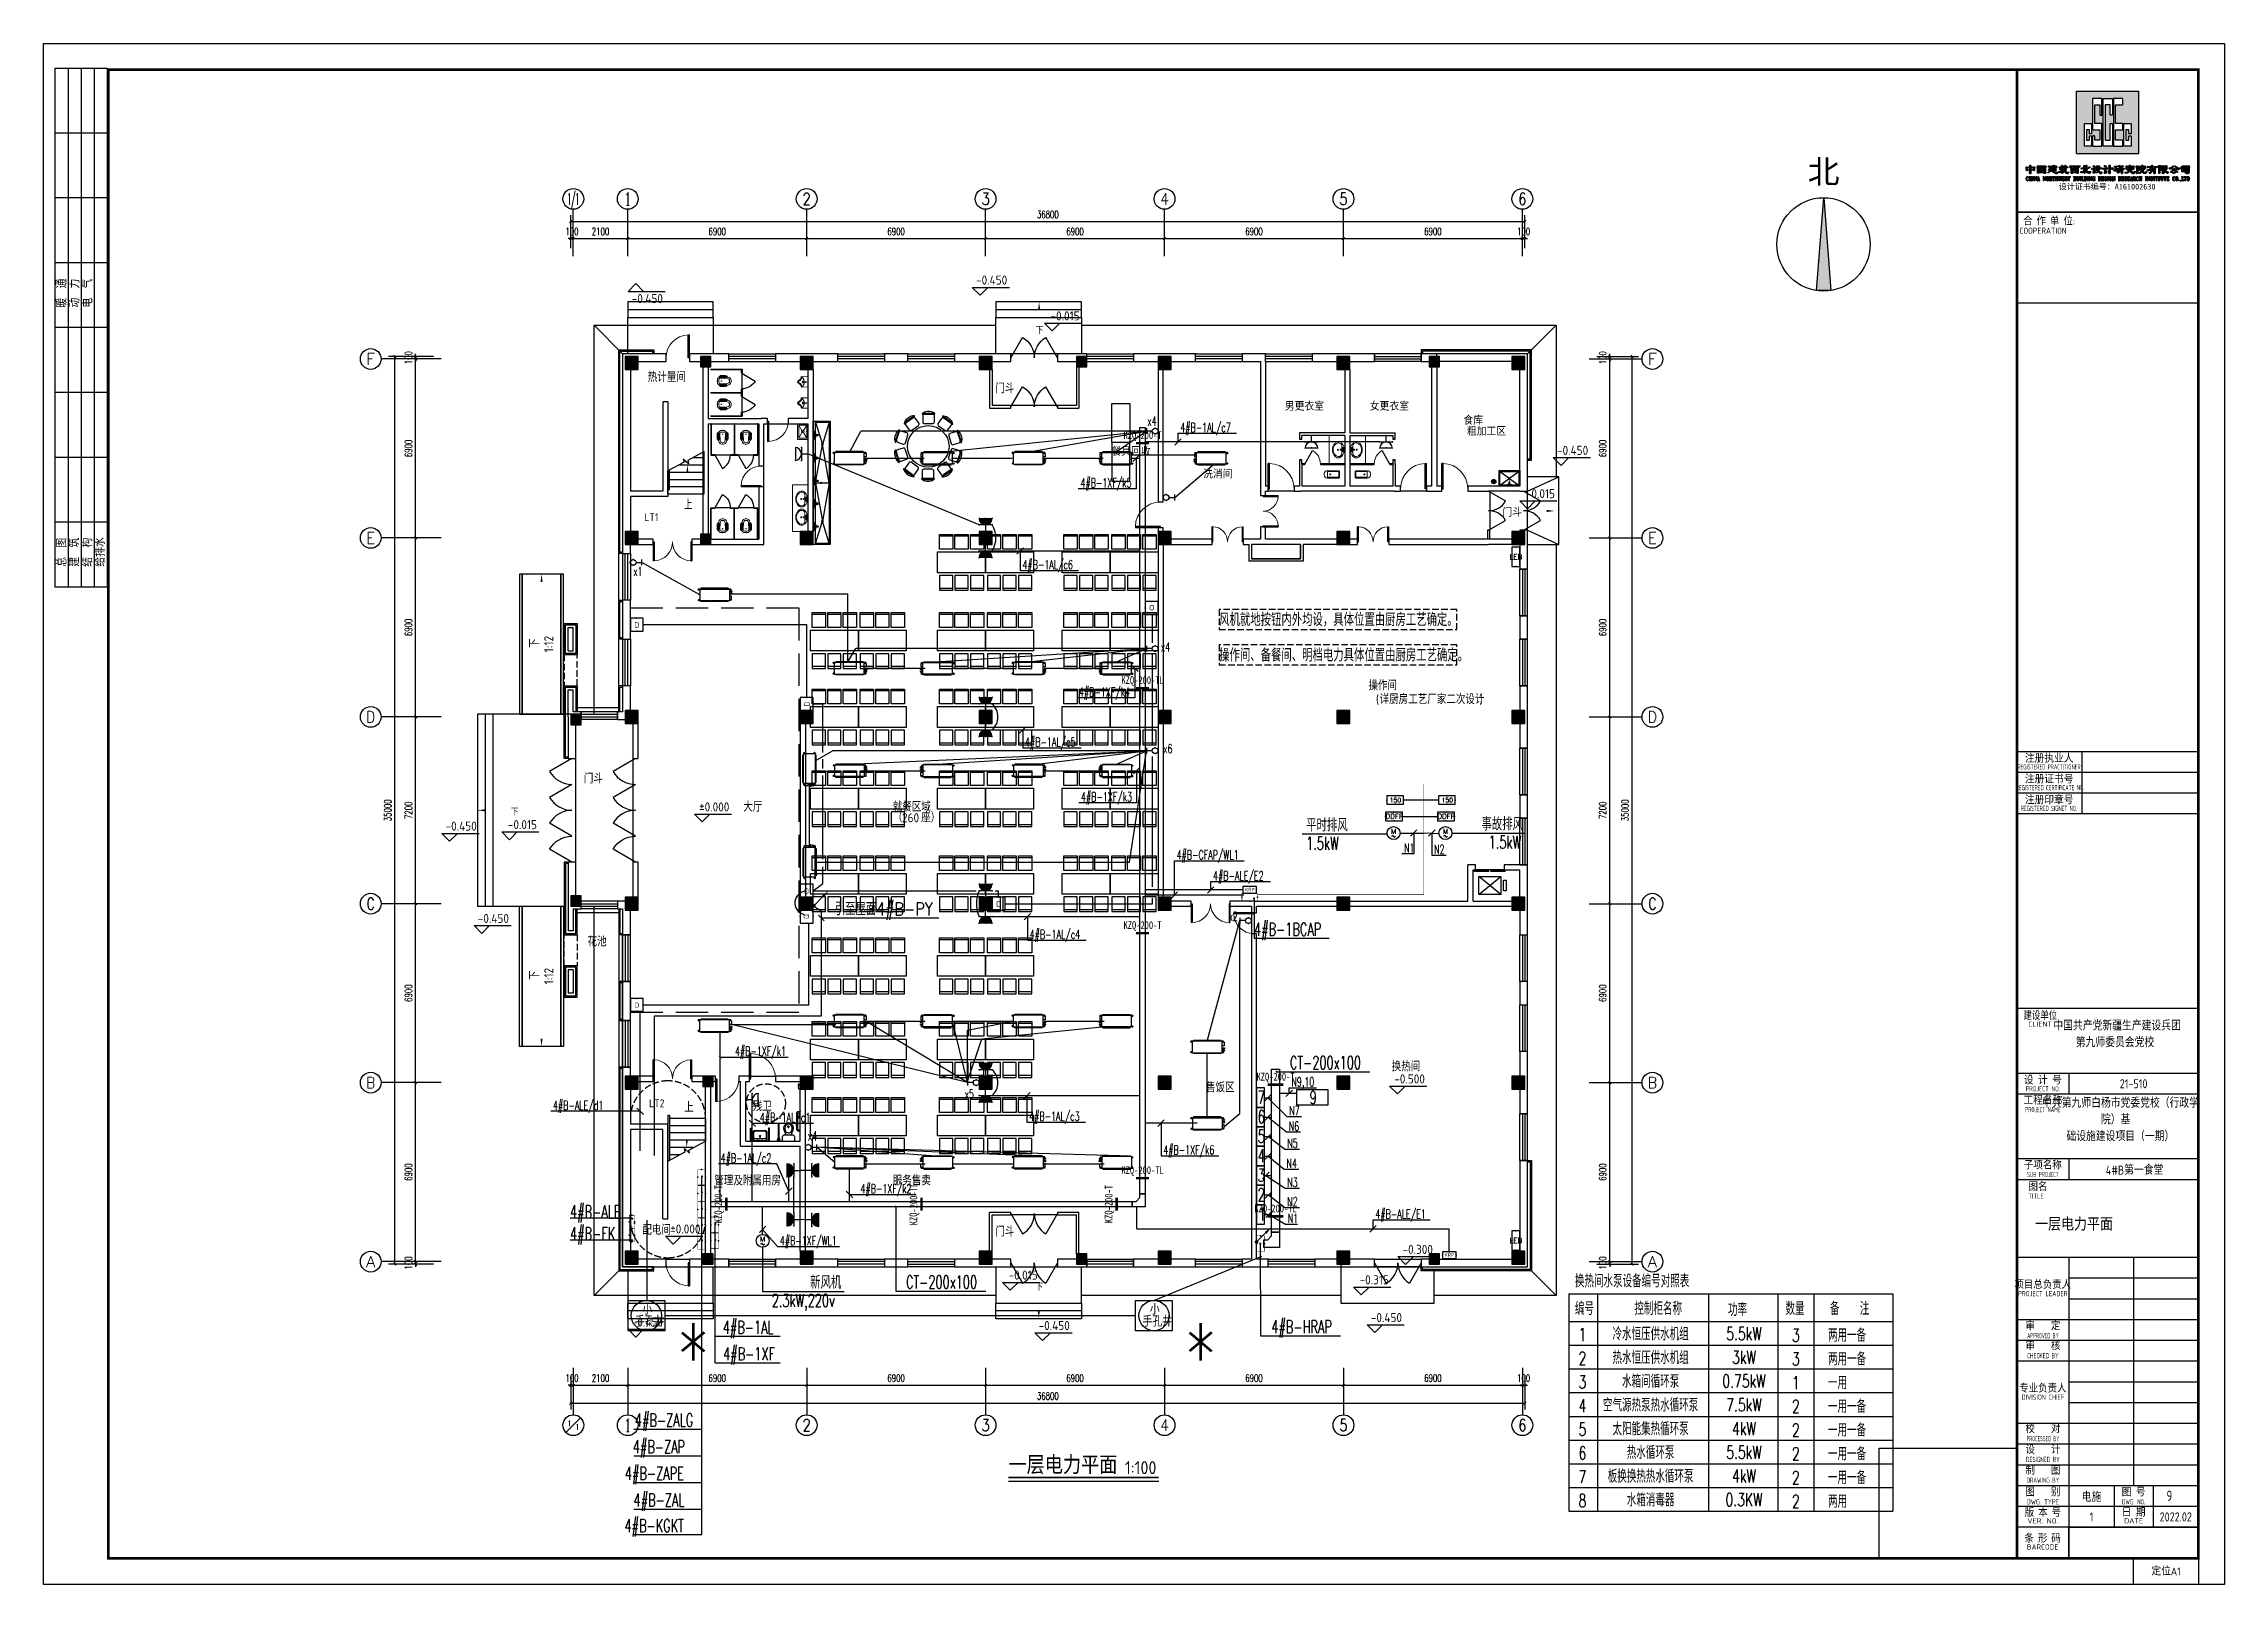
# Model space of a CAD drawing. Extents: x 2350667 to 3185789, y 309667 to 706270.
# Drawn here: x 2350667 to 2434767, y 439114 to 498514 of the extents above; entities that cross this region are included whole.
import ezdxf
from ezdxf.enums import TextEntityAlignment as Align

# ---------------------------------------------------------------- set-up
doc = ezdxf.new("R2010")
doc.units = 0
doc.header["$LTSCALE"] = 1000
doc.linetypes.add('__DASH', pattern=[0.35, 0.25, -0.1])
doc.linetypes.add('DASH', pattern=[0.35, 0.25, -0.1])
for name, color, linetype in [('0-FJPG', 3, 'Continuous'), ('0-底图', 7, 'Continuous'), ('0-说明', 7, 'Continuous'), ('001代征绿地', 72, 'Continuous'), ('A-ANNO-AXIS', 102, 'Continuous'), ('A-ANNO-DIMS', 3, 'Continuous'), ('A-ANNO-IDEN', 3, 'Continuous'), ('A-ANNO-IDEN-LEVL', 3, 'Continuous'), ('A-ANNO-TXT', 7, 'Continuous'), ('A-FLOR-STRS', 140, 'Continuous'), ('AXIS', 3, 'Continuous'), ('AXIS_TEXT', 7, 'Continuous'), ('BTTK', 7, 'Continuous'), ('CABLETRAY', 4, 'Continuous'), ('CABLETRAY_DIM', 3, 'Continuous'), ('COLUMN', 255, 'Continuous'), ('D', 7, 'Continuous'), ('DIM-动力', 3, 'Continuous'), ('DIM-照明', 3, 'Continuous'), ('DIM-箱柜', 7, 'Continuous'), ('DIM_SYMB', 3, 'Continuous'), ('DOOR_FIRE', 4, 'Continuous'), ('DOTLN', 2, 'DASH'), ('E2-楼梯、坡道', 52, 'Continuous'), ('EQUIP-动力', 3, 'Continuous'), ('EQUIP-插座', 3, 'Continuous'), ('EQUIP-消防', 3, 'Continuous'), ('EQUIP-照明', 3, 'Continuous'), ('EQUIP-箱柜', 3, 'Continuous'), ('EVTR', 2, 'Continuous'), ('fur', 253, 'Continuous'), ('LATRINE', 8, 'Continuous'), ('Logo', 4, 'Continuous'), ('LWIRE', 4, 'Continuous'), ('M-VRF-EQ', 100, 'Continuous'), ('P-FLDR', 7, 'Continuous'), ('PLAN_经济指标表', 7, 'Continuous'), ('PUB_DIM', 3, 'Continuous'), ('PUB_HATCH', 8, 'Continuous'), ('PUB_TEXT', 7, 'Continuous'), ('PUB_TITLE', 4, 'Continuous'), ('SIG_TEXT', 7, 'Continuous'), ('STAIR', 2, 'Continuous'), ('TEL_SYMB', 3, 'Continuous'), ('TEL_TEXT', 7, 'Continuous'), ('W_DIM', 4, 'Continuous'), ('WALL', 2, 'Continuous'), ('WALL-MOVE', 6, 'Continuous'), ('WINDOW', 4, 'Continuous'), ('WIRE-照明', 6, 'Continuous'), ('厨卫', 252, 'Continuous'), ('家具', 8, 'Continuous'), ('建筑-洁具', 8, 'Continuous'), ('抗震支吊架', 2, 'Continuous'), ('洁具', 213, 'Continuous'), ('看线', 30, 'Continuous')]:
    doc.layers.add(name, color=color, linetype=linetype)
for name, color, linetype, plot in [('DIM_MODI', 6, 'Continuous', False), ('条形码', 7, 'Continuous', False), ('验收章', 7, 'Continuous', False)]:
    doc.layers.add(name, color=color, linetype=linetype, plot=plot)
doc.layers.add('LVTRY', color=8, linetype='Continuous', lineweight=9)
doc.styles.add('-黑体_T3', font='', dxfattribs={"width": 0.8})
doc.styles.add('_TCH_AXIS', font='COMPLEX', dxfattribs={"bigfont": 'GBCBIG'})
doc.styles.add('_TCH_DIM', font='SIMPLEX', dxfattribs={"width": 0.8, "height": 5, "bigfont": 'HZTXT'})
doc.styles.add('_TEL_DIM', font='SIMPLEX', dxfattribs={"width": 0.8, "height": 3.5, "bigfont": 'HZTXT'})
doc.styles.add('A_DIM', font='SIMPLEX', dxfattribs={"width": 0.7, "bigfont": 'HZ'})
doc.styles.add('A_DIM_T3', font='SIMPLEX', dxfattribs={"width": 0.7, "bigfont": 'HZ'})
doc.styles.add('COMPLEX', font='COMPLEX')
doc.styles.add('HT', font='')
doc.styles.add('HZ', font='rs.shx', dxfattribs={"width": 0.8, "bigfont": 'hztxt.shx'})
doc.styles.add('HZ(TK)', font='geniso.shx', dxfattribs={"width": 0.9, "bigfont": 'hztxt.shx'})
doc.styles.add('HZTXT', font='tssdeng.shx', dxfattribs={"width": 0.7, "bigfont": 'tssdchn.shx'})
doc.styles.add('kzcad', font='', dxfattribs={"width": 0.8})
doc.styles.get("Standard").update_dxf_attribs({"font": 'geniso.shx', "bigfont": 'hztxt.shx'})
doc.styles.add('中西文等高字体', font='tssdeng.shx', dxfattribs={"width": 0.8, "bigfont": 'tssdchn.shx'})
doc.styles.add('宋体', font='', dxfattribs={"width": 0.7, "height": 5})
doc.styles.get('-黑体_T3').set_extended_font_data('SimHei')
doc.styles.get('HT').set_extended_font_data('SimHei')
doc.styles.get('kzcad').set_extended_font_data('SimSun')
doc.styles.get('宋体').set_extended_font_data('SimSun')
doc.dimstyles.new('_TCH_ARCH&&100', dxfattribs={"dimtxt": 280, "dimasz": 100, "dimexe": 250, "dimexo": 300, "dimgap": 135, "dimtad": 1, "dimdec": 0, "dimzin": 0, "dimdsep": 46, "dimtxsty": 'A_DIM_T3', "dimblk": 'ARCHTICK', "dimcen": 0.09, "dimclrt": 7, "dimazin": 2, "dimtfac": 1, "dimtdec": 0, "dimtix": 1, "dimtmove": 2, "dimatfit": 3, "dimfxl": 150, "dimtolj": 1, "dimtzin": 0, "dimarcsym": 0})

msp = doc.modelspace()

# ---------------------------------------------------------------- texts
at = {"layer": 'CABLETRAY_DIM', "color": 7, "style": '_TEL_DIM', "width": 0.64}
for p in [(2398730, 458979), (2383923, 450517)]:
    msp.add_text('CT-200x100', height=500, dxfattribs=at).set_placement(p)
at = {"layer": 'DIM-动力', "color": 7, "style": '_TEL_DIM'}
for s, width, p in [('平时排风', 0.8, (2399357, 468135)), ('事故排风', 0.8, (2406118, 468178)), ('1.5kW', 0.64, (2399357, 467435)), ('1.5kW', 0.64, (2406396, 467478)), ('新风机', 0.8, (2380229, 450507)), ('2.3kW,220v', 0.64, (2378748, 449807))]:
    msp.add_text(s, height=500, dxfattribs=dict(at, width=width)).set_placement(p)
at = {"layer": 'DIM-照明', "color": 7, "style": '_TEL_DIM'}
for s, height, width, p in [('4#B-1AL/c7', 350, 0.64, (2394501, 483540)), ('4#B-1XF/k5', 350, 0.64, (2390653, 481405)), ('4#B-1AL/c6', 350, 0.64, (2388415, 478251)), ('4#B-1XF/k4', 350, 0.64, (2390594, 473338)), ('4#B-1AL/c5', 350, 0.64, (2388514, 471410)), ('4#B-1XF/k3', 350, 0.64, (2390672, 469299)), ('N1', 350, 0.64, (2403130, 467323)), ('N2', 350, 0.64, (2404291, 467274)), ('4#B-CFAP/WL1', 350, 0.64, (2394360, 467064)), ('4#B-ALE/E2', 350, 0.64, (2395766, 466256)), ('引至屋面4#B-PY', 500, 0.8, (2381176, 464905)), ('4#B-1AL/c4', 350, 0.64, (2388694, 463996)), ('4#B-1XF/k1', 350, 0.64, (2377328, 459494, -14010)), ('N9,10', 350, 0.64, (2398787, 458312)), ('4#B-ALE/d1', 350, 0.64, (2370309, 457403)), ('N7', 350, 0.64, (2398703, 457202)), ('4#B-1AL/c1', 350, 0.64, (2378288, 456938)), ('4#B-1AL/c3', 350, 0.64, (2388674, 456987)), ('N6', 350, 0.64, (2398682, 456604)), ('4#B-1XF/k6', 350, 0.64, (2393847, 455689)), ('N5', 350, 0.64, (2398628, 455940)), ('4#B-1AL/c2', 350, 0.64, (2376780, 455371)), ('N4', 350, 0.64, (2398597, 455173)), ('4#B-1XF/k2', 350, 0.64, (2382170, 454195)), ('N3', 350, 0.64, (2398628, 454439)), ('N2', 350, 0.64, (2398626, 453692)), ('N1', 350, 0.64, (2398644, 453046)), ('4#B-ALE/E1', 350, 0.64, (2402025, 453214)), ('4#B-1XF/WL1', 350, 0.64, (2379059, 452188))]:
    msp.add_text(s, height=height, dxfattribs=dict(at, width=width)).set_placement(p)
at = {"layer": 'DIM-箱柜', "color": 7, "style": '_TEL_DIM', "width": 0.64}
for s, p in [('4#B-1BCAP', (2397346, 464121)), ('4#B-ALE', (2370967, 453227)), ('4#B-FK', (2370967, 452389)), ('4#B-1AL', (2376856, 448778)), ('4#B-HRAP', (2398013, 448793)), ('4#B-1XF', (2376871, 447752)), ('4#B-ZALG', (2373468, 445195)), ('4#B-ZAP', (2373386, 444169)), ('4#B-ZAPE', (2373081, 443143)), ('4#B-ZAL', (2373416, 442116)), ('4#B-KGKT', (2373066, 441131))]:
    msp.add_text(s, height=500, dxfattribs=at).set_placement(p)
at = {"layer": 'SIG_TEXT', "color": 0, "style": 'HZTXT', "width": 0.8}
msp.add_text('9', height=400, dxfattribs=at).set_placement((2432535, 442328))
at = {"layer": 'TEL_SYMB', "color": 7}
for s, height, p in [('一层电力平面', 500, (2427469, 452751)), ('一层电力平面', 700, (2387877, 443364)), ('1:100', 500, (2392370, 443364))]:
    msp.add_text(s, height=height, dxfattribs=at).set_placement(p)
at = {"layer": 'TEL_TEXT', "style": '_TEL_DIM'}
for s, height, width, p in [('x4', 350, 0.64, (2393234, 483784)), ('x1', 350, 0.64, (2373408, 477997)), ('风机就地按钮内外均设，具体位置由厨房工艺确定。', 500, 0.8, (2396001, 476058)), ('x4', 350, 0.64, (2393754, 475075)), ('操作间、备餐间、明档电力具体位置由厨房工艺确定。', 500, 0.8, (2396001, 474690)), ('x6', 350, 0.64, (2393844, 471158)), ('x2', 350, 0.64, (2396366, 464694)), ('x5', 350, 0.64, (2386187, 457848)), ('7', 500, 0.64, (2397488, 457640)), ('9', 500, 0.64, (2399490, 457635)), ('6', 500, 0.64, (2397488, 456890)), ('x4', 350, 0.64, (2380141, 456232)), ('5', 500, 0.64, (2397488, 456140)), ('4', 500, 0.64, (2397488, 455390)), ('3', 500, 0.64, (2397488, 454640)), ('2', 500, 0.64, (2397488, 453890)), ('1', 500, 0.64, (2397524, 453140))]:
    msp.add_text(s, height=height, dxfattribs=dict(at, width=width)).set_placement(p)
at = {"layer": '抗震支吊架', "color": 2, "style": 'kzcad', "width": 0.8}
for s, rotation, p in [('KZQ-200-T', 359.88539, (2393048, 483271)), ('KZQ-200-TL', 359.88539, (2393048, 473826)), ('KZQ-200-T', 359.88539, (2393048, 464380)), ('KZQ-200-T', 359.88539, (2398176, 458537)), ('KZQ-200-TL', 359.88539, (2393048, 454935)), ('KZQ-200-T', 89.88539, (2376834, 453775)), ('KZQ-200-TL', 89.88539, (2384361, 453775)), ('KZQ-200-T', 89.88539, (2391888, 453775)), ('KZQ-200-TL', 359.88539, (2398176, 453458))]:
    msp.add_text(s, height=300, rotation=rotation, dxfattribs=at).set_placement(p, align=Align.CENTER)

# ---------------------------------------------------------------- blocks, each defined once
blk = doc.blocks.new('CSCEC')
at = {"layer": 'Logo'}
h = blk.add_hatch(color=4, dxfattribs=at)
h.paths.add_polyline_path([(0, -24), (24, -24), (24, 0), (0, 0)])
h.paths.add_polyline_path([(6.2, -2.8), (9.8, -2.8), (9.8, -9.2), (9, -9.2), (9, -5.36, 0.414214), (8.84, -5.2), (7.16, -5.2, 0.414214), (7, -5.36), (7, -12.24, 0.414214), (7.16, -12.4), (9.8, -12.4), (9.8, -21.2), (6.2, -21.2), (6.2, -17.2), (7, -17.2), (7, -18.64, 0.414214), (7.16, -18.8), (8.84, -18.8, 0.414214), (9, -18.64), (9, -14.96, 0.414214), (8.84, -14.8), (6.2, -14.8)], flags=16)
h.paths.add_polyline_path([(10.2, -2.8), (13.8, -2.8), (13.8, -9.2), (13, -9.2), (13, -5.36, 0.414214), (12.84, -5.2), (11.16, -5.2, 0.414214), (11, -5.36), (11, -18.64, 0.414214), (11.16, -18.8), (12.84, -18.8, 0.414214), (13, -18.64), (13, -12.4), (13.8, -12.4), (13.8, -21.2), (10.2, -21.2)], flags=16)
h.paths.add_polyline_path([(5.8, -12.4), (5.8, -16.4), (5, -16.4), (5, -14.96, 0.414214), (4.84, -14.8), (3.96, -14.8, 0.414214), (3.8, -14.96), (3.8, -18.64, 0.414214), (3.96, -18.8), (4.84, -18.8, 0.414214), (5, -18.64), (5, -17.2), (5.8, -17.2), (5.8, -21.2), (3, -21.2), (3, -12.4)], flags=16)
h.paths.add_polyline_path([(14.2, -2.8), (17.8, -2.8), (17.8, -5.2), (15.16, -5.2, 0.414214), (15, -5.36), (15, -12.24, 0.414214), (15.16, -12.4), (17.8, -12.4), (17.8, -14.8), (15.16, -14.8, 0.414214), (15, -14.96), (15, -18.64, 0.414214), (15.16, -18.8), (17.8, -18.8), (17.8, -21.2), (14.2, -21.2)], flags=16)
h.paths.add_polyline_path([(21, -12.4), (21, -16.4), (20.2, -16.4), (20.2, -14.96, 0.414214), (20.04, -14.8), (19.16, -14.8, 0.414214), (19, -14.96), (19, -18.64, 0.414214), (19.16, -18.8), (20.04, -18.8, 0.414214), (20.2, -18.64), (20.2, -17.2), (21, -17.2), (21, -21.2), (18.2, -21.2), (18.2, -12.4)], flags=16)
for p, q in [((0, -24), (0, 0)), ((0, 0), (24, 0)), ((0, 0), (24, 0)), ((24, -24), (24, 0)), ((0, -24), (24, -24))]:
    blk.add_line(p, q, dxfattribs=at)
for points in [[(8.84, -5.2, -0.414214), (9, -5.36), (9, -9.04, 0.414214), (9.16, -9.2), (9.64, -9.2, 0.414214), (9.8, -9.04), (9.8, -2.96, 0.414214), (9.64, -2.8), (6.36, -2.8, 0.414214), (6.2, -2.96), (6.2, -14.64, 0.414214), (6.36, -14.8), (8.84, -14.8, -0.414214), (9, -14.96), (9, -18.64, -0.414214), (8.84, -18.8), (7.16, -18.8, -0.414214), (7, -18.64), (7, -17.36, 0.414214), (6.84, -17.2), (6.36, -17.2, 0.414214), (6.2, -17.36), (6.2, -21.04, 0.414214), (6.36, -21.2), (9.64, -21.2, 0.414214), (9.8, -21.04), (9.8, -12.56, 0.414214), (9.64, -12.4), (7.16, -12.4, -0.414214), (7, -12.24), (7, -5.36, -0.414214), (7.16, -5.2)], [(12.84, -18.8, 0.414214), (13, -18.64), (13, -12.56, -0.414214), (13.16, -12.4), (13.64, -12.4, -0.414214), (13.8, -12.56), (13.8, -21.04, -0.414214), (13.64, -21.2), (10.36, -21.2, -0.414214), (10.2, -21.04), (10.2, -2.96, -0.414214), (10.36, -2.8), (13.64, -2.8, -0.414214), (13.8, -2.96), (13.8, -9.04, -0.414214), (13.64, -9.2), (13.16, -9.2, -0.414214), (13, -9.04), (13, -5.36, 0.414214), (12.84, -5.2), (11.16, -5.2, 0.414214), (11, -5.36), (11, -18.64, 0.414214), (11.16, -18.8)], [(15.16, -12.4, -0.414214), (15, -12.24), (15, -5.36, -0.414214), (15.16, -5.2), (17.64, -5.2, 0.414214), (17.8, -5.04), (17.8, -2.96, 0.414214), (17.64, -2.8), (14.36, -2.8, 0.414214), (14.2, -2.96), (14.2, -21.04, 0.414214), (14.36, -21.2), (17.64, -21.2, 0.414214), (17.8, -21.04), (17.8, -18.96, 0.414214), (17.64, -18.8), (15.16, -18.8, -0.414214), (15, -18.64), (15, -14.96, -0.414214), (15.16, -14.8), (17.64, -14.8, 0.414214), (17.8, -14.64), (17.8, -12.56, 0.414214), (17.64, -12.4)], [(4.86, -18.8, 0.414214), (5, -18.66), (5, -17.34, -0.414214), (5.14, -17.2), (5.66, -17.2, -0.414214), (5.8, -17.34), (5.8, -21.06, -0.414214), (5.66, -21.2), (3.14, -21.2, -0.414214), (3, -21.06), (3, -12.54, -0.414214), (3.14, -12.4), (5.66, -12.4, -0.414214), (5.8, -12.54), (5.8, -16.26, -0.414214), (5.66, -16.4), (5.14, -16.4, -0.414214), (5, -16.26), (5, -14.94, 0.414214), (4.86, -14.8), (3.94, -14.8, 0.414214), (3.8, -14.94), (3.8, -18.66, 0.414214), (3.94, -18.8)], [(20.06, -18.8, 0.414214), (20.2, -18.66), (20.2, -17.34, -0.414214), (20.34, -17.2), (20.86, -17.2, -0.414214), (21, -17.34), (21, -21.06, -0.414214), (20.86, -21.2), (18.34, -21.2, -0.414214), (18.2, -21.06), (18.2, -12.54, -0.414214), (18.34, -12.4), (20.86, -12.4, -0.414214), (21, -12.54), (21, -16.26, -0.414214), (20.86, -16.4), (20.34, -16.4, -0.414214), (20.2, -16.26), (20.2, -14.94, 0.414214), (20.06, -14.8), (19.14, -14.8, 0.414214), (19, -14.94), (19, -18.66, 0.414214), (19.14, -18.8)]]:
    blk.add_lwpolyline(points, format="xyb", close=True, dxfattribs=at)
blk = doc.blocks.new('logo-txt')
at = {"layer": 'Logo'}
h = blk.add_hatch(color=4, dxfattribs=at)
h.dxf.hatch_style = 1
h.paths.add_polyline_path([(0.85, 4.04), (0.5, 3.98), (0.23, 3.85), (0.15, 3.87), (0.1, 4.02), (0.03, 4.73), (0, 5.06), (0.02, 5.22), (0.07, 5.33), (0.15, 5.39), (0.27, 5.39), (0.67, 5.27), (0.99, 5.31), (1.37, 5.27), (1.37, 5.89), (1.39, 5.98), (1.44, 6.04), (1.6, 6.06), (1.71, 6), (1.79, 5.85), (1.83, 5.62), (1.83, 5.31), (2.1, 5.32), (2.37, 5.27), (2.73, 5.31), (2.86, 5.37), (2.97, 5.39), (3.08, 5.37), (3.17, 5.31), (3.26, 5.19), (3.27, 5.06), (3.22, 4.64), (3.23, 4.23), (3.22, 4.1), (3.17, 3.98), (3.09, 3.91), (3.01, 3.88), (2.8, 3.94), (2.42, 4.03), (1.8, 4.06), (1.82, 3.41), (1.8, 2.94), (1.75, 2.79), (1.6, 2.69), (1.5, 2.65), (1.42, 2.68), (1.36, 2.76), (1.33, 2.89), (1.37, 4.06)])
h.paths.add_polyline_path([(0.94, 4.99), (0.53, 4.94), (0.45, 4.85), (0.4, 4.69), (0.43, 4.44), (0.47, 4.37), (0.53, 4.35), (1.01, 4.33), (1.37, 4.35), (1.37, 4.98)], flags=16)
h.paths.add_polyline_path([(2.8, 4.42), (2.83, 4.52), (2.86, 4.65), (2.86, 4.77), (2.81, 4.86), (2.73, 4.94), (2.37, 4.99), (1.8, 4.98), (1.8, 4.35), (2.34, 4.33), (2.7, 4.35)], flags=16)
h = blk.add_hatch(color=4, dxfattribs=at)
h.dxf.hatch_style = 1
h.paths.add_polyline_path([(0.75, 1.35), (0.65, 1.49), (0.54, 1.57), (0.39, 1.57), (0.29, 1.5), (0.18, 1.28), (0.13, 0.98), (0.13, 0.61), (0.18, 0.32), (0.29, 0.1), (0.39, 0.03), (0.54, 0.03), (0.65, 0.1), (0.75, 0.25), (0.8, 0.4), (0.83, 0.38), (0.77, 0.23), (0.66, 0.07), (0.55, 0), (0.38, 0), (0.22, 0.07), (0.11, 0.23), (0.06, 0.38), (0, 0.61), (0, 0.99), (0.06, 1.22), (0.11, 1.37), (0.22, 1.52), (0.38, 1.6), (0.55, 1.6), (0.66, 1.52), (0.76, 1.39), (0.83, 1.69), (0.83, 1.03)])
h.paths.add_polyline_path([(1.73, 0), (1.73, 0.03), (1.78, 0.03), (1.85, 0.08), (1.88, 0.17), (1.88, 0.82), (1.37, 0.82), (1.37, 0.17), (1.4, 0.08), (1.47, 0.03), (1.52, 0.03), (1.52, 0), (1.09, 0), (1.09, 0.03), (1.14, 0.03), (1.21, 0.08), (1.24, 0.17), (1.24, 1.43), (1.21, 1.52), (1.14, 1.57), (1.09, 1.57), (1.09, 1.6), (1.52, 1.6), (1.52, 1.57), (1.47, 1.57), (1.4, 1.52), (1.37, 1.43), (1.37, 0.85), (1.88, 0.85), (1.88, 1.43), (1.85, 1.52), (1.78, 1.57), (1.73, 1.57), (1.73, 1.6), (2.16, 1.6), (2.16, 1.57), (2.11, 1.57), (2.05, 1.52), (2.01, 1.43), (2.01, 0.17), (2.05, 0.08), (2.11, 0.03), (2.16, 0.03), (2.16, 0)])
h.paths.add_polyline_path([(2.39, 0), (2.39, 0.03), (2.44, 0.03), (2.5, 0.08), (2.53, 0.17), (2.53, 1.43), (2.5, 1.52), (2.44, 1.57), (2.39, 1.57), (2.39, 1.6), (2.81, 1.6), (2.81, 1.57), (2.76, 1.57), (2.7, 1.52), (2.66, 1.43), (2.66, 0.17), (2.7, 0.08), (2.76, 0.03), (2.81, 0.03), (2.81, 0)])
h.paths.add_polyline_path([(4.06, 1.57), (3.96, 1.5), (3.96, 0), (3.94, 0), (3.21, 1.53), (3.21, 0.1), (3.31, 0.03), (3.36, 0.03), (3.36, 0), (3.04, 0), (3.04, 0.03), (3.09, 0.03), (3.19, 0.1), (3.19, 1.5), (3.09, 1.57), (3.04, 1.57), (3.04, 1.6), (3.31, 1.6), (3.93, 0.29), (3.93, 1.5), (3.84, 1.57), (3.79, 1.57), (3.79, 1.6), (4.11, 1.6), (4.11, 1.57)])
h.paths.add_polyline_path([(4.87, 0), (4.87, 0.03), (4.92, 0.03), (4.98, 0.08), (4.99, 0.1), (4.91, 0.44), (4.49, 0.44), (4.4, 0.1), (4.49, 0.03), (4.6, 0.03), (4.6, 0), (4.28, 0), (4.28, 0.03), (4.33, 0.03), (4.37, 0.1), (4.75, 1.6), (4.77, 1.6), (5.12, 0.13), (5.19, 0.03), (5.24, 0.03), (5.24, 0)])
h.paths.add_polyline_path([(4.7, 1.31), (4.5, 0.48), (4.9, 0.48)], flags=16)
h = blk.add_hatch(color=4, dxfattribs=at)
h.dxf.hatch_style = 1
h.paths.add_polyline_path([(4.95, 5.12), (5.07, 5.19), (5.76, 5.16), (6.46, 5.19), (6.66, 5.16), (6.8, 5.1), (6.83, 5.03), (6.82, 4.98), (6.7, 4.94), (6.06, 4.94), (6.06, 4.56), (6.63, 4.56), (6.7, 4.51), (6.7, 4.44), (6.69, 4.38), (6.62, 4.34), (6.33, 4.31), (6.06, 4.31), (6.06, 3.89), (6.86, 3.85), (6.95, 3.78), (6.93, 3.64), (6.86, 3.61), (6.7, 3.6), (5.72, 3.62), (5.3, 3.59), (4.93, 3.52), (4.86, 3.51), (4.82, 3.54), (4.83, 3.69), (4.97, 3.86), (5.03, 3.9), (5.1, 3.89), (5.38, 3.87), (5.7, 3.89), (5.7, 4.31), (5.13, 4.27), (5.05, 4.3), (5.07, 4.39), (5.16, 4.55), (5.27, 4.6), (5.49, 4.55), (5.7, 4.56), (5.7, 4.94), (5.32, 4.92), (4.97, 4.85), (4.87, 4.83), (4.87, 4.94)], flags=0)
h.paths.add_polyline_path([(5.73, 5.77), (6.35, 5.78), (6.93, 5.73), (7.13, 5.77), (7.26, 5.8), (7.43, 5.73), (7.52, 5.6), (7.53, 5.48), (7.46, 4.34), (7.43, 3.1), (7.41, 2.94), (7.3, 2.85), (7.16, 2.84), (7.03, 2.89), (6.72, 2.97), (6.33, 3.02), (5.31, 3.02), (4.98, 2.99), (4.77, 2.94), (4.58, 2.86), (4.43, 2.89), (4.35, 2.99), (4.3, 3.09), (4.28, 3.22), (4.3, 3.35), (4.31, 4.65), (4.27, 5.31), (4.27, 5.48), (4.37, 5.73), (4.52, 5.83), (4.7, 5.81)])
h.paths.add_polyline_path([(6.74, 4.23), (6.8, 4.14), (6.78, 4.04), (6.66, 3.98), (6.49, 3.99), (6.43, 4.02), (6.63, 4.23)], flags=0)
h.paths.add_polyline_path([(4.65, 4.26), (4.67, 3.39), (4.72, 3.33), (4.8, 3.31), (5.85, 3.33), (6.86, 3.31), (6.96, 3.31), (7.03, 3.34), (7.06, 3.41), (7.06, 3.52), (7.1, 5.19), (7.06, 5.35), (6.89, 5.43), (6.5, 5.48), (5.66, 5.5), (4.83, 5.48), (4.76, 5.44), (4.71, 5.36), (4.67, 5.1)], flags=16)
h = blk.add_hatch(color=4, dxfattribs=at)
h.dxf.hatch_style = 1
h.paths.add_polyline_path([(4.95, 5.12), (5.07, 5.19), (5.76, 5.16), (6.46, 5.19), (6.66, 5.16), (6.8, 5.1), (6.83, 5.03), (6.82, 4.98), (6.7, 4.94), (6.06, 4.94), (6.06, 4.56), (6.63, 4.56), (6.7, 4.51), (6.7, 4.44), (6.69, 4.38), (6.62, 4.34), (6.33, 4.31), (6.06, 4.31), (6.06, 3.89), (6.86, 3.85), (6.95, 3.78), (6.93, 3.64), (6.86, 3.61), (6.7, 3.6), (5.72, 3.62), (5.3, 3.59), (4.93, 3.52), (4.86, 3.51), (4.82, 3.54), (4.83, 3.69), (4.97, 3.86), (5.03, 3.9), (5.1, 3.89), (5.38, 3.87), (5.7, 3.89), (5.7, 4.31), (5.13, 4.27), (5.05, 4.3), (5.07, 4.39), (5.16, 4.55), (5.27, 4.6), (5.49, 4.55), (5.7, 4.56), (5.7, 4.94), (5.32, 4.92), (4.97, 4.85), (4.87, 4.83), (4.87, 4.94)])
h = blk.add_hatch(color=4, dxfattribs=at)
h.dxf.hatch_style = 1
h.paths.add_polyline_path([(6.74, 4.23), (6.8, 4.14), (6.78, 4.04), (6.66, 3.98), (6.49, 3.99), (6.43, 4.02), (6.63, 4.23)])
h = blk.add_hatch(color=4, dxfattribs=at)
h.dxf.hatch_style = 1
h.paths.add_polyline_path([(7.56, 1.57), (7.47, 1.5), (7.47, 0), (7.45, 0), (6.72, 1.53), (6.72, 0.1), (6.81, 0.03), (6.86, 0.03), (6.86, 0), (6.54, 0), (6.54, 0.03), (6.59, 0.03), (6.69, 0.1), (6.69, 1.5), (6.59, 1.57), (6.54, 1.57), (6.54, 1.6), (6.82, 1.6), (7.44, 0.29), (7.44, 1.5), (7.34, 1.57), (7.29, 1.57), (7.29, 1.6), (7.61, 1.6), (7.61, 1.57)])
h.paths.add_polyline_path([(8.71, 0.38), (8.65, 0.23), (8.54, 0.07), (8.38, 0), (8.26, 0), (8.26, 0), (8.1, 0.07), (7.99, 0.23), (7.93, 0.38), (7.88, 0.68), (7.88, 0.91), (7.93, 1.22), (7.99, 1.37), (8.1, 1.52), (8.26, 1.6), (8.38, 1.6), (8.38, 1.6), (8.54, 1.52), (8.65, 1.37), (8.71, 1.22), (8.76, 0.91), (8.76, 0.68)])
h.paths.add_polyline_path([(8.63, 0.98), (8.58, 1.28), (8.47, 1.5), (8.37, 1.57), (8.27, 1.57), (8.17, 1.5), (8.06, 1.28), (8.01, 0.98), (8.01, 0.61), (8.06, 0.32), (8.17, 0.1), (8.27, 0.03), (8.37, 0.03), (8.47, 0.1), (8.58, 0.32), (8.63, 0.61)], flags=16)
h.paths.add_polyline_path([(9.94, 0), (9.82, 0), (9.76, 0.16), (9.66, 0.59), (9.6, 0.75), (9.5, 0.82), (9.3, 0.82), (9.3, 0.17), (9.34, 0.08), (9.4, 0.03), (9.45, 0.03), (9.45, 0), (9.02, 0), (9.02, 0.03), (9.07, 0.03), (9.14, 0.08), (9.17, 0.17), (9.17, 1.43), (9.14, 1.52), (9.07, 1.57), (9.02, 1.57), (9.02, 1.6), (9.67, 1.6), (9.83, 1.52), (9.89, 1.44), (9.95, 1.29), (9.95, 1.13), (9.89, 0.97), (9.83, 0.89), (9.67, 0.82), (9.56, 0.82), (9.62, 0.78), (9.68, 0.7), (9.84, 0.25), (9.88, 0.18), (9.93, 0.18), (9.98, 0.24), (9.98, 0.31), (10, 0.31), (10, 0.16)])
h.paths.add_polyline_path([(9.81, 1.35), (9.76, 1.5), (9.66, 1.57), (9.4, 1.57), (9.34, 1.52), (9.3, 1.43), (9.3, 0.85), (9.66, 0.85), (9.76, 0.92), (9.81, 1.06)], flags=16)
h.paths.add_polyline_path([(11.05, 1.13), (11.02, 1.43), (10.99, 1.48), (10.95, 1.52), (10.8, 1.57), (10.74, 1.52), (10.7, 1.43), (10.7, 0.17), (10.74, 0.08), (10.8, 0.03), (10.85, 0.03), (10.85, 0), (10.42, 0), (10.42, 0.03), (10.48, 0.03), (10.54, 0.08), (10.57, 0.17), (10.57, 1.43), (10.54, 1.52), (10.48, 1.57), (10.33, 1.52), (10.28, 1.48), (10.26, 1.43), (10.22, 1.13), (10.2, 1.13), (10.2, 1.6), (11.08, 1.6), (11.08, 1.13)])
h.paths.add_polyline_path([(11.93, 0), (11.93, 0.03), (11.98, 0.03), (12.05, 0.08), (12.08, 0.17), (12.08, 0.82), (11.57, 0.82), (11.57, 0.17), (11.6, 0.08), (11.67, 0.03), (11.72, 0.03), (11.72, 0), (11.29, 0), (11.29, 0.03), (11.34, 0.03), (11.41, 0.08), (11.44, 0.17), (11.44, 1.43), (11.41, 1.52), (11.34, 1.57), (11.29, 1.57), (11.29, 1.6), (11.72, 1.6), (11.72, 1.57), (11.67, 1.57), (11.6, 1.52), (11.57, 1.43), (11.57, 0.85), (12.08, 0.85), (12.08, 1.43), (12.05, 1.52), (11.98, 1.57), (11.93, 1.57), (11.93, 1.6), (12.36, 1.6), (12.36, 1.57), (12.31, 1.57), (12.24, 1.52), (12.21, 1.43), (12.21, 0.17), (12.24, 0.08), (12.31, 0.03), (12.36, 0.03), (12.36, 0)])
h.paths.add_polyline_path([(13.66, 1.57), (13.56, 1.5), (13.34, 0), (13.32, 0), (13.12, 1.49), (12.92, 0), (12.89, 0), (12.69, 1.48), (12.66, 1.53), (12.58, 1.57), (12.53, 1.57), (12.53, 1.6), (12.96, 1.6), (12.96, 1.57), (12.91, 1.57), (12.84, 1.52), (12.83, 1.47), (12.96, 0.49), (13.1, 1.6), (13.24, 1.6), (13.39, 0.48), (13.53, 1.5), (13.44, 1.57), (13.39, 1.57), (13.39, 1.6), (13.71, 1.6), (13.71, 1.57)])
h.paths.add_polyline_path([(13.88, 0), (13.88, 0.03), (13.93, 0.03), (13.99, 0.08), (14.03, 0.17), (14.03, 1.43), (13.99, 1.52), (13.93, 1.57), (13.88, 1.57), (13.88, 1.6), (14.75, 1.6), (14.75, 1.13), (14.72, 1.13), (14.69, 1.43), (14.66, 1.48), (14.61, 1.52), (14.46, 1.57), (14.26, 1.57), (14.19, 1.52), (14.16, 1.43), (14.16, 0.85), (14.25, 0.85), (14.39, 0.9), (14.4, 0.92), (14.48, 1.24), (14.48, 0.43), (14.4, 0.75), (14.39, 0.77), (14.25, 0.82), (14.16, 0.82), (14.16, 0.17), (14.19, 0.08), (14.26, 0.03), (14.46, 0.03), (14.61, 0.07), (14.66, 0.12), (14.69, 0.17), (14.72, 0.46), (14.75, 0.46), (14.75, 0)])
h.paths.add_polyline_path([(15.77, 0.15), (15.71, 0.07), (15.55, 0), (15.38, 0), (15.22, 0.07), (15.12, 0.21), (15.05, -0.09), (15.05, 0.57), (15.13, 0.25), (15.23, 0.1), (15.39, 0.03), (15.54, 0.03), (15.7, 0.1), (15.75, 0.24), (15.75, 0.46), (15.7, 0.6), (15.59, 0.67), (15.27, 0.82), (15.11, 0.97), (15.05, 1.13), (15.05, 1.37), (15.16, 1.52), (15.33, 1.6), (15.49, 1.6), (15.66, 1.52), (15.76, 1.39), (15.83, 1.69), (15.83, 1.03), (15.75, 1.35), (15.65, 1.49), (15.49, 1.57), (15.33, 1.57), (15.18, 1.49), (15.13, 1.35), (15.13, 1.21), (15.18, 1.07), (15.28, 1), (15.61, 0.85), (15.77, 0.7), (15.83, 0.54), (15.83, 0.31)])
h.paths.add_polyline_path([(16.93, 1.13), (16.9, 1.43), (16.87, 1.48), (16.83, 1.52), (16.68, 1.57), (16.62, 1.52), (16.58, 1.43), (16.58, 0.17), (16.62, 0.08), (16.68, 0.03), (16.73, 0.03), (16.73, 0), (16.3, 0), (16.3, 0.03), (16.35, 0.03), (16.42, 0.08), (16.45, 0.17), (16.45, 1.43), (16.42, 1.52), (16.36, 1.57), (16.21, 1.52), (16.16, 1.48), (16.14, 1.43), (16.1, 1.13), (16.08, 1.13), (16.08, 1.6), (16.96, 1.6), (16.96, 1.13)])
h = blk.add_hatch(color=4, dxfattribs=at)
h.dxf.hatch_style = 1
h.paths.add_polyline_path([(10.03, 5.52), (9.96, 5.5), (9.91, 5.51), (9.87, 5.56), (9.86, 5.64), (9.91, 5.72), (10, 5.77), (10.46, 5.73), (10.47, 5.94), (10.56, 6.06), (10.66, 6.04), (10.76, 5.98), (10.8, 5.85), (10.8, 5.73), (11.2, 5.73), (11.33, 5.78), (11.43, 5.79), (11.5, 5.74), (11.53, 5.64), (11.53, 5.35), (11.75, 5.36), (11.93, 5.31), (11.95, 5.26), (11.94, 5.22), (11.83, 5.19), (11.53, 5.19), (11.5, 4.81), (11.43, 4.75), (11.35, 4.73), (11.26, 4.75), (11.16, 4.81), (10.83, 4.81), (10.83, 4.6), (11.33, 4.6), (11.45, 4.57), (11.5, 4.52), (11.47, 4.48), (11.35, 4.46), (10.83, 4.44), (10.83, 4.23), (11.33, 4.23), (11.5, 4.21), (11.63, 4.14), (11.61, 4.02), (11.5, 3.98), (10.86, 3.98), (10.85, 3.74), (10.8, 3.66), (10.73, 3.6), (11.51, 3.44), (12.26, 3.35), (12.04, 2.96), (11.93, 2.83), (11.81, 2.74), (11.7, 2.69), (11.58, 2.69), (11.45, 2.73), (11.33, 2.81), (9.33, 3.85), (9.15, 3.5), (8.92, 3.25), (8.66, 3.09), (8.36, 3.02), (8.26, 3.07), (8.23, 3.14), (8.26, 3.19), (8.33, 3.23), (8.56, 3.34), (8.76, 3.5), (8.93, 3.71), (9.06, 3.98), (8.85, 4.02), (8.66, 3.98), (8.57, 3.99), (8.56, 4.1), (8.65, 4.24), (8.77, 4.3), (8.93, 4.3), (9.13, 4.23), (9.19, 4.46), (9.2, 4.63), (9.16, 4.74), (9.06, 4.77), (8.96, 4.73), (8.88, 4.74), (8.84, 4.78), (8.83, 4.84), (8.86, 4.94), (9.06, 5.1), (9.12, 5.16), (9.16, 5.27), (9.14, 5.34), (9.09, 5.38), (8.93, 5.39), (8.66, 5.31), (8.59, 5.31), (8.55, 5.34), (8.53, 5.41), (8.53, 5.52), (8.66, 5.64), (8.74, 5.71), (8.83, 5.73), (9.06, 5.64), (9.26, 5.64), (9.41, 5.68), (9.51, 5.64), (9.56, 5.55), (9.56, 5.39), (9.33, 5.07), (9.29, 4.98), (9.3, 4.94), (9.43, 4.92), (9.51, 4.84), (9.53, 4.69), (9.5, 4.48), (9.4, 4.14), (9.66, 3.99), (9.96, 3.85), (10.56, 3.64), (10.49, 3.8), (10.46, 4.02), (9.86, 4.02), (9.73, 4.06), (9.7, 4.11), (9.73, 4.19), (9.8, 4.23), (10.46, 4.23), (10.46, 4.44), (10.14, 4.44), (9.83, 4.35), (9.78, 4.34), (9.76, 4.39), (9.81, 4.53), (9.9, 4.6), (10.46, 4.6), (10.46, 4.85), (10.06, 4.85), (9.93, 4.81), (9.85, 4.85), (9.86, 4.98), (10, 5.06), (10.46, 5.06), (10.46, 5.23), (10.16, 5.23), (9.93, 5.19), (9.73, 5.1), (9.65, 5.14), (9.66, 5.27), (9.71, 5.34), (9.8, 5.39), (9.93, 5.35), (10.46, 5.39), (10.46, 5.56)])
h.paths.add_polyline_path([(10.83, 4.98), (11.23, 4.98), (11.23, 5.19), (10.83, 5.19)], flags=16)
h.paths.add_polyline_path([(11.23, 5.35), (11.23, 5.56), (10.83, 5.56), (10.83, 5.35)], flags=16)
h = blk.add_hatch(color=4, dxfattribs=at)
h.dxf.hatch_style = 1
h.paths.add_polyline_path([(13.66, 5.81), (13.82, 5.96), (13.96, 5.98), (14.06, 5.85), (14.06, 5.79), (14.03, 5.73), (14.32, 5.57), (14.46, 5.44), (14.43, 5.27), (14.39, 5.25), (14.33, 5.27), (14.07, 5.39), (13.9, 5.44), (13.94, 5.11), (13.93, 4.89), (13.89, 4.8), (13.83, 4.77), (13.73, 4.79), (13.7, 4.94), (13.66, 5.35), (13.3, 5.1), (13, 4.94), (12.84, 4.92), (12.7, 5.02), (12.64, 5.12), (12.66, 5.19), (13.06, 5.35), (13.5, 5.64)])
h.paths.add_polyline_path([(14.81, 5.68), (14.9, 5.94), (14.98, 5.99), (15.1, 5.98), (15.18, 5.95), (15.22, 5.89), (15.23, 5.82), (15.2, 5.73), (15.53, 5.56), (15.93, 5.31), (16, 5.21), (16.03, 5.06), (16.01, 4.98), (15.97, 4.95), (15.8, 5.02), (15.46, 5.27), (15.13, 5.44), (15.2, 5.08), (15.18, 4.95), (15.13, 4.85), (15.06, 4.81), (14.96, 4.89), (14.92, 5.11), (14.86, 5.27), (14.53, 5.02), (14.39, 5.03), (14.36, 5.07), (14.36, 5.14), (14.63, 5.39)])
h.paths.add_polyline_path([(14.9, 4.67), (15.1, 4.69), (15.17, 4.75), (15.26, 4.77), (15.38, 4.63), (15.4, 4.48), (15.33, 4.1), (15.34, 3.64), (15.37, 3.51), (15.43, 3.44), (15.63, 3.31), (15.85, 3.25), (16.07, 3.26), (16.29, 3.35), (16.4, 3.38), (16.39, 3.31), (16.29, 3.06), (16.13, 2.81), (16.01, 2.72), (15.85, 2.7), (15.66, 2.74), (15.43, 2.85), (15.29, 2.95), (15.19, 3.07), (15.11, 3.22), (15.06, 3.39), (15.05, 3.9), (15.06, 4.35), (15, 4.42), (14.9, 4.44), (14.78, 4.4), (14.7, 4.31), (14.7, 4.06), (14.86, 3.95), (15.03, 3.94), (15.05, 3.79), (15.03, 3.69), (14.98, 3.62), (14.9, 3.6), (14.77, 3.68), (14.66, 3.81), (14.63, 3.59), (14.55, 3.38), (14.44, 3.19), (14.3, 3.02), (14.13, 2.92), (13.96, 2.85), (13.75, 2.88), (13.63, 2.98), (13.63, 3.07), (13.7, 3.1), (14.03, 3.23), (14.18, 3.38), (14.3, 3.55), (14.38, 3.74), (14.43, 3.94), (14.4, 4.52), (14.45, 4.73), (14.5, 4.77), (14.56, 4.77), (14.73, 4.69)])
h.paths.add_polyline_path([(13.54, 3.99), (13.53, 4.31), (13.06, 4.27), (12.97, 4.27), (12.91, 4.31), (12.9, 4.39), (12.93, 4.52), (13, 4.62), (13.1, 4.69), (13.23, 4.64), (13.65, 4.62), (14.1, 4.64), (14.2, 4.58), (14.23, 4.48), (14.21, 4.38), (14.16, 4.35), (13.86, 4.31), (13.83, 4), (13.86, 3.73), (14.13, 3.75), (14.21, 3.71), (14.26, 3.64), (14.24, 3.56), (14.1, 3.48), (12.66, 3.06), (12.55, 3.11), (12.46, 3.27), (12.49, 3.44), (12.56, 3.52), (13, 3.6), (13.5, 3.69)])
h = blk.add_hatch(color=4, dxfattribs=at)
h.dxf.hatch_style = 1
h.paths.add_polyline_path([(18.66, 4.98), (18.76, 5.02), (18.76, 5.44), (18.64, 5.48), (18.49, 5.44), (18.49, 5.02)], flags=16)
h.paths.add_polyline_path([(17.89, 3.86), (18.09, 4.02), (18.17, 4.14), (18.21, 4.28), (18.23, 4.64), (17.89, 4.64), (17.66, 4.56), (17.63, 4.23), (17.66, 3.81)], flags=16)
h.paths.add_polyline_path([(19.64, 3.4), (19.67, 3.49), (19.69, 3.81), (19.45, 3.69), (19.19, 3.64), (18.99, 3.69), (18.83, 3.81), (18.76, 4.35), (18.76, 4.64), (18.63, 4.69), (18.49, 4.64), (18.5, 4.37), (18.47, 4.14), (18.41, 3.96), (18.33, 3.81), (18.16, 3.69), (17.99, 3.62), (17.83, 3.61), (17.66, 3.64), (17.66, 3.5), (17.68, 3.39), (17.72, 3.33), (17.79, 3.31), (18.78, 3.3), (19.59, 3.35)], flags=16)
h.paths.add_polyline_path([(19.06, 4.27), (19.09, 4.06), (19.19, 3.94), (19.49, 3.95), (19.69, 4.06), (19.7, 4.4), (19.66, 4.6), (19.59, 4.65), (19.46, 4.69), (19.06, 4.69)], flags=16)
h.paths.add_polyline_path([(17.75, 5.76), (18.56, 5.77), (19.79, 5.77), (20.49, 5.73), (20.76, 5.69), (20.66, 5.42), (20.53, 5.25), (20.36, 5.17), (20.16, 5.19), (19.55, 5.37), (19.06, 5.44), (19.06, 4.98), (19.83, 5.02), (19.96, 5), (20.04, 4.93), (20.09, 4.81), (20.09, 4.64), (20.04, 4.06), (20.03, 3.06), (20, 2.95), (19.95, 2.87), (19.88, 2.83), (19.79, 2.81), (19.62, 2.9), (19.41, 2.97), (18.86, 3.02), (18.26, 3.02), (17.84, 2.95), (17.7, 2.89), (17.59, 2.81), (17.49, 2.79), (17.41, 2.81), (17.36, 2.87), (17.33, 2.98), (17.31, 3.83), (17.26, 4.56), (17.25, 4.76), (17.28, 4.9), (17.35, 4.99), (17.46, 5.02), (17.62, 4.97), (17.8, 4.96), (18.23, 5.02), (18.23, 5.44), (17.44, 5.35), (17.17, 5.28), (16.96, 5.19), (16.89, 5.16), (16.83, 5.18), (16.79, 5.22), (16.76, 5.31), (16.81, 5.53), (16.89, 5.69), (16.99, 5.78), (17.13, 5.81)])
h = blk.add_hatch(color=4, dxfattribs=at)
h.dxf.hatch_style = 1
h.paths.add_polyline_path([(19.17, 0.15), (19.11, 0.07), (18.95, 0), (18.3, 0), (18.3, 0.03), (18.35, 0.03), (18.42, 0.08), (18.45, 0.17), (18.45, 1.43), (18.42, 1.52), (18.35, 1.57), (18.3, 1.57), (18.3, 1.6), (18.95, 1.6), (19.11, 1.52), (19.17, 1.44), (19.23, 1.29), (19.23, 1.13), (19.17, 0.97), (19.11, 0.89), (18.98, 0.84), (19.11, 0.78), (19.17, 0.7), (19.23, 0.54), (19.23, 0.31)])
h.paths.add_polyline_path([(19.09, 1.35), (19.04, 1.5), (18.94, 1.57), (18.68, 1.57), (18.61, 1.52), (18.58, 1.43), (18.58, 0.85), (18.94, 0.85), (19.04, 0.92), (19.09, 1.06)], flags=16)
h.paths.add_polyline_path([(19.09, 0.61), (19.04, 0.75), (18.94, 0.82), (18.58, 0.82), (18.58, 0.17), (18.61, 0.08), (18.68, 0.03), (18.94, 0.03), (19.04, 0.1), (19.09, 0.24)], flags=16)
h.paths.add_polyline_path([(20.51, 1.57), (20.41, 1.5), (20.41, 0.46), (20.36, 0.23), (20.24, 0.07), (20.08, 0), (19.97, 0), (19.97, 0.01), (19.97, 0), (19.8, 0.07), (19.69, 0.23), (19.64, 0.46), (19.64, 1.43), (19.61, 1.52), (19.54, 1.57), (19.49, 1.57), (19.49, 1.6), (19.92, 1.6), (19.92, 1.57), (19.87, 1.57), (19.8, 1.52), (19.77, 1.43), (19.77, 0.39), (19.82, 0.17), (19.87, 0.1), (19.97, 0.03), (20.08, 0.03), (20.23, 0.1), (20.33, 0.25), (20.39, 0.46), (20.39, 1.5), (20.29, 1.57), (20.24, 1.57), (20.24, 1.6), (20.56, 1.6), (20.56, 1.57)])
h.paths.add_polyline_path([(20.78, 0), (20.78, 0.03), (20.83, 0.03), (20.9, 0.08), (20.93, 0.17), (20.93, 1.43), (20.9, 1.52), (20.83, 1.57), (20.78, 1.57), (20.78, 1.6), (21.21, 1.6), (21.21, 1.57), (21.16, 1.57), (21.1, 1.52), (21.06, 1.43), (21.06, 0.17), (21.1, 0.08), (21.16, 0.03), (21.21, 0.03), (21.21, 0)])
h.paths.add_polyline_path([(21.44, 0), (21.44, 0.03), (21.49, 0.03), (21.55, 0.08), (21.58, 0.17), (21.58, 1.43), (21.55, 1.52), (21.49, 1.57), (21.44, 1.57), (21.44, 1.6), (21.86, 1.6), (21.86, 1.57), (21.81, 1.57), (21.75, 1.52), (21.71, 1.43), (21.71, 0.17), (21.75, 0.08), (21.81, 0.03), (21.97, 0.03), (22.12, 0.07), (22.16, 0.12), (22.19, 0.17), (22.23, 0.46), (22.25, 0.46), (22.25, 0)])
h.paths.add_polyline_path([(23.27, 0.38), (23.22, 0.23), (23.11, 0.07), (22.94, 0), (22.41, 0), (22.41, 0.03), (22.46, 0.03), (22.52, 0.08), (22.56, 0.17), (22.56, 1.43), (22.52, 1.52), (22.46, 1.57), (22.41, 1.57), (22.41, 1.6), (22.94, 1.6), (23.11, 1.52), (23.22, 1.37), (23.27, 1.22), (23.33, 0.99), (23.33, 0.61)])
h.paths.add_polyline_path([(23.2, 0.98), (23.15, 1.28), (23.04, 1.5), (22.94, 1.57), (22.79, 1.57), (22.72, 1.52), (22.69, 1.43), (22.69, 0.17), (22.72, 0.08), (22.79, 0.03), (22.94, 0.03), (23.04, 0.1), (23.15, 0.32), (23.2, 0.61)], flags=16)
h.paths.add_polyline_path([(23.6, 0), (23.6, 0.03), (23.65, 0.03), (23.71, 0.08), (23.74, 0.17), (23.74, 1.43), (23.71, 1.52), (23.65, 1.57), (23.6, 1.57), (23.6, 1.6), (24.02, 1.6), (24.02, 1.57), (23.97, 1.57), (23.91, 1.52), (23.87, 1.43), (23.87, 0.17), (23.91, 0.08), (23.97, 0.03), (24.02, 0.03), (24.02, 0)])
h.paths.add_polyline_path([(25.27, 1.57), (25.17, 1.5), (25.17, 0), (25.15, 0), (24.42, 1.53), (24.42, 0.1), (24.52, 0.03), (24.57, 0.03), (24.57, 0), (24.25, 0), (24.25, 0.03), (24.3, 0.03), (24.39, 0.1), (24.39, 1.5), (24.3, 1.57), (24.25, 1.57), (24.25, 1.6), (24.52, 1.6), (25.14, 0.29), (25.14, 1.5), (25.05, 1.57), (25, 1.57), (25, 1.6), (25.32, 1.6), (25.32, 1.57)])
h.paths.add_polyline_path([(26.51, 0.59), (26.44, 0.55), (26.41, 0.46), (26.41, -0.03), (26.34, 0.07), (26.24, 0.07), (26.13, 0), (25.96, 0), (25.8, 0.07), (25.69, 0.23), (25.64, 0.38), (25.58, 0.61), (25.58, 0.99), (25.64, 1.22), (25.69, 1.37), (25.8, 1.52), (25.97, 1.6), (26.13, 1.6), (26.24, 1.52), (26.34, 1.39), (26.41, 1.69), (26.41, 1.03), (26.33, 1.35), (26.23, 1.49), (26.13, 1.57), (25.97, 1.57), (25.87, 1.5), (25.77, 1.28), (25.71, 0.98), (25.71, 0.61), (25.77, 0.32), (25.87, 0.1), (25.97, 0.03), (26.13, 0.03), (26.23, 0.1), (26.28, 0.17), (26.28, 0.46), (26.25, 0.55), (26.18, 0.59), (26.13, 0.59), (26.13, 0.63), (26.56, 0.63), (26.56, 0.59)])
h = blk.add_hatch(color=4, dxfattribs=at)
h.dxf.hatch_style = 1
h.paths.add_polyline_path([(21.79, 4.59), (21.36, 4.52), (21.28, 4.52), (21.23, 4.55), (21.21, 4.62), (21.23, 4.73), (21.38, 4.95), (21.53, 5.02), (21.75, 4.93), (22.16, 4.89), (22.2, 4.91), (22.23, 4.99), (22.23, 5.35), (22.24, 5.64), (22.28, 5.83), (22.36, 5.93), (22.46, 5.94), (22.56, 5.88), (22.63, 5.77), (22.66, 5.59), (22.66, 5.35), (22.64, 4.27), (22.66, 3.19), (22.65, 3.06), (22.61, 2.96), (22.55, 2.89), (22.46, 2.85), (22.32, 2.87), (22.23, 3.02), (22.23, 3.44), (21.76, 3.22), (21.29, 3.06), (21.18, 3.03), (21.09, 3.04), (21.04, 3.11), (21.03, 3.23), (21.05, 3.38), (21.1, 3.49), (21.2, 3.56), (21.33, 3.6), (21.98, 3.71), (22.16, 3.77), (22.23, 3.85), (22.24, 4.2), (22.23, 4.56)])
h.paths.add_polyline_path([(23.03, 5.68), (23.06, 5.85), (23.09, 5.92), (23.13, 5.97), (23.29, 5.98), (23.36, 5.92), (23.41, 5.78), (23.43, 5.56), (23.43, 5.27), (23.43, 4.64), (23.87, 4.97), (24.33, 5.35), (24.4, 5.39), (24.48, 5.38), (24.54, 5.33), (24.59, 5.23), (24.59, 5.05), (24.53, 4.94), (24.07, 4.67), (23.43, 4.44), (23.43, 3.98), (23.44, 3.85), (23.48, 3.74), (23.54, 3.66), (23.63, 3.6), (23.84, 3.55), (24.13, 3.53), (24.89, 3.56), (24.98, 3.55), (24.99, 3.44), (24.86, 3.15), (24.68, 2.95), (24.47, 2.83), (24.23, 2.81), (23.87, 2.91), (23.39, 3.1), (23.24, 3.21), (23.13, 3.36), (23.06, 3.56), (23.03, 3.81), (23.04, 4.54), (23.03, 5.31)])
h = blk.add_hatch(color=4, dxfattribs=at)
h.dxf.hatch_style = 1
h.paths.add_polyline_path([(28.19, 4.03), (28.06, 3.77), (28.34, 3.6), (28.62, 3.48), (28.91, 3.39), (29.19, 3.35), (29.23, 3.3), (29.21, 3.19), (28.99, 2.77), (28.9, 2.68), (28.79, 2.66), (28.67, 2.7), (28.52, 2.81), (28.22, 3.16), (27.86, 3.52), (27.59, 3.26), (27.32, 3.11), (27.04, 3.07), (26.76, 3.14), (26.76, 3.27), (27, 3.28), (27.23, 3.35), (27.45, 3.49), (27.66, 3.69), (27.42, 3.89), (27.16, 4.02), (27.13, 4.13), (27.14, 4.21), (27.2, 4.25), (27.29, 4.27), (27.82, 3.94), (27.87, 4.04), (27.89, 4.19), (27.89, 4.31), (27.84, 4.39), (27.75, 4.44), (27.62, 4.44), (27.35, 4.4), (27.12, 4.31), (27.07, 4.34), (27.05, 4.38), (27.09, 4.52), (27.26, 4.64), (27.64, 4.62), (27.99, 4.64), (28.15, 4.62), (28.24, 4.56), (28.28, 4.46), (28.26, 4.31)])
h.paths.add_polyline_path([(26.72, 5.35), (26.67, 5.29), (26.56, 5.27), (26.23, 5.3), (25.96, 5.39), (25.88, 5.56), (25.89, 5.73), (25.96, 5.81), (26.03, 5.85), (26.11, 5.85), (26.19, 5.81)])
h.paths.add_polyline_path([(26.29, 3.96), (26.3, 3.66), (26.34, 3.52), (26.38, 3.52), (26.43, 3.56), (26.61, 3.71), (26.76, 3.89), (26.81, 3.86), (26.82, 3.8), (26.76, 3.6), (26.51, 3.26), (26.23, 2.98), (26.02, 2.87), (25.86, 2.89), (25.82, 2.97), (25.81, 3.06), (25.86, 3.31), (25.96, 3.77), (25.99, 4.23), (25.99, 4.4), (25.94, 4.51), (25.85, 4.55), (25.73, 4.52), (25.53, 4.46), (25.33, 4.35), (25.25, 4.38), (25.23, 4.48), (25.33, 4.77), (25.43, 4.88), (25.56, 4.89), (25.85, 4.82), (26.13, 4.85), (26.26, 4.86), (26.34, 4.79), (26.36, 4.65), (26.33, 4.44)])
h.paths.add_polyline_path([(28.72, 4.98), (28.99, 5.06), (29.1, 5.02), (29.11, 4.97), (29.09, 4.89), (28.98, 4.75), (28.87, 4.64), (28.73, 4.58), (28.59, 4.56), (28.38, 4.56), (28.21, 4.6), (28.08, 4.69), (27.99, 4.81), (27.96, 5.35), (27.94, 5.46), (27.87, 5.52), (27.77, 5.54), (27.62, 5.52), (27.56, 5.5), (27.52, 5.45), (27.46, 5.23), (27.41, 5), (27.32, 4.82), (27.16, 4.69), (26.96, 4.6), (26.84, 4.58), (26.76, 4.59), (26.71, 4.64), (26.69, 4.73), (26.73, 4.77), (26.86, 4.81), (27, 4.92), (27.1, 5.06), (27.15, 5.25), (27.16, 5.48), (27.15, 5.67), (27.21, 5.78), (27.32, 5.81), (27.49, 5.77), (27.7, 5.73), (27.92, 5.77), (28.08, 5.81), (28.18, 5.76), (28.23, 5.62), (28.22, 5.39), (28.22, 5.21), (28.26, 5.08), (28.32, 5), (28.42, 4.98)])
h = blk.add_hatch(color=4, dxfattribs=at)
h.dxf.hatch_style = 1
h.paths.add_polyline_path([(28.78, 0.38), (28.73, 0.23), (28.62, 0.07), (28.45, 0), (27.91, 0), (27.91, 0.03), (27.96, 0.03), (28.03, 0.08), (28.06, 0.17), (28.06, 1.43), (28.03, 1.52), (27.96, 1.57), (27.91, 1.57), (27.91, 1.6), (28.45, 1.6), (28.62, 1.52), (28.73, 1.37), (28.78, 1.22), (28.84, 0.99), (28.84, 0.61)])
h.paths.add_polyline_path([(28.7, 0.98), (28.65, 1.28), (28.55, 1.5), (28.44, 1.57), (28.29, 1.57), (28.22, 1.52), (28.19, 1.43), (28.19, 0.17), (28.22, 0.08), (28.29, 0.03), (28.44, 0.03), (28.55, 0.1), (28.65, 0.32), (28.7, 0.61)], flags=16)
h.paths.add_polyline_path([(29.1, 0), (29.1, 0.03), (29.15, 0.03), (29.22, 0.08), (29.25, 0.17), (29.25, 1.43), (29.22, 1.52), (29.15, 1.57), (29.1, 1.57), (29.1, 1.6), (29.97, 1.6), (29.97, 1.13), (29.94, 1.13), (29.91, 1.43), (29.88, 1.48), (29.84, 1.52), (29.69, 1.57), (29.48, 1.57), (29.41, 1.52), (29.38, 1.43), (29.38, 0.85), (29.47, 0.85), (29.61, 0.9), (29.62, 0.92), (29.7, 1.24), (29.7, 0.43), (29.62, 0.75), (29.61, 0.77), (29.47, 0.82), (29.38, 0.82), (29.38, 0.17), (29.41, 0.08), (29.48, 0.03), (29.69, 0.03), (29.84, 0.07), (29.88, 0.12), (29.91, 0.17), (29.94, 0.46), (29.97, 0.46), (29.97, 0)])
h.paths.add_polyline_path([(30.99, 0.15), (30.94, 0.07), (30.77, 0), (30.61, 0), (30.44, 0.07), (30.34, 0.21), (30.27, -0.09), (30.27, 0.57), (30.35, 0.25), (30.45, 0.1), (30.61, 0.03), (30.77, 0.03), (30.92, 0.1), (30.97, 0.24), (30.97, 0.46), (30.92, 0.6), (30.82, 0.67), (30.49, 0.82), (30.33, 0.97), (30.27, 1.13), (30.27, 1.37), (30.38, 1.52), (30.55, 1.6), (30.72, 1.6), (30.88, 1.52), (30.98, 1.39), (31.05, 1.69), (31.05, 1.03), (30.97, 1.35), (30.87, 1.49), (30.71, 1.57), (30.56, 1.57), (30.4, 1.49), (30.35, 1.35), (30.35, 1.21), (30.4, 1.07), (30.51, 1), (30.83, 0.85), (30.99, 0.7), (31.05, 0.54), (31.05, 0.31)])
h.paths.add_polyline_path([(31.31, 0), (31.31, 0.03), (31.36, 0.03), (31.43, 0.08), (31.46, 0.17), (31.46, 1.43), (31.43, 1.52), (31.36, 1.57), (31.31, 1.57), (31.31, 1.6), (31.74, 1.6), (31.74, 1.57), (31.69, 1.57), (31.62, 1.52), (31.59, 1.43), (31.59, 0.17), (31.62, 0.08), (31.69, 0.03), (31.74, 0.03), (31.74, 0)])
h.paths.add_polyline_path([(32.93, 0.59), (32.87, 0.55), (32.83, 0.46), (32.83, -0.03), (32.76, 0.07), (32.66, 0.07), (32.56, 0), (32.39, 0), (32.23, 0.07), (32.11, 0.23), (32.06, 0.38), (32.01, 0.61), (32.01, 0.99), (32.06, 1.22), (32.11, 1.37), (32.23, 1.52), (32.39, 1.6), (32.56, 1.6), (32.67, 1.52), (32.76, 1.39), (32.83, 1.69), (32.83, 1.03), (32.76, 1.35), (32.65, 1.49), (32.55, 1.57), (32.4, 1.57), (32.29, 1.5), (32.19, 1.28), (32.14, 0.98), (32.14, 0.61), (32.19, 0.32), (32.29, 0.1), (32.4, 0.03), (32.55, 0.03), (32.65, 0.1), (32.7, 0.17), (32.7, 0.46), (32.67, 0.55), (32.6, 0.59), (32.55, 0.59), (32.55, 0.63), (32.98, 0.63), (32.98, 0.59)])
h.paths.add_polyline_path([(34.22, 1.57), (34.13, 1.5), (34.13, 0), (34.11, 0), (33.38, 1.53), (33.38, 0.1), (33.47, 0.03), (33.53, 0.03), (33.53, 0), (33.2, 0), (33.2, 0.03), (33.25, 0.03), (33.35, 0.1), (33.35, 1.5), (33.25, 1.57), (33.2, 1.57), (33.2, 1.6), (33.48, 1.6), (34.1, 0.29), (34.1, 1.5), (34, 1.57), (33.95, 1.57), (33.95, 1.6), (34.27, 1.6), (34.27, 1.57)])
h = blk.add_hatch(color=4, dxfattribs=at)
h.dxf.hatch_style = 1
h.paths.add_polyline_path([(31.55, 4.97), (31.96, 4.98), (31.97, 5.44), (31.92, 5.81), (31.95, 5.9), (32, 5.97), (32.16, 6.02), (32.27, 5.96), (32.35, 5.86), (32.39, 5.73), (32.39, 5.56), (32.36, 4.98), (33.26, 4.96), (33.5, 4.93), (33.59, 4.89), (33.5, 4.63), (33.36, 4.44), (33.29, 4.37), (33.21, 4.35), (33.12, 4.37), (33.02, 4.44), (32.74, 4.55), (32.36, 4.64), (32.36, 2.89), (32.3, 2.76), (32.19, 2.69), (32.09, 2.68), (32.01, 2.72), (31.95, 2.79), (31.92, 2.89), (31.96, 4.64), (31.47, 4.59), (31.27, 4.53), (31.09, 4.44), (31.02, 4.44), (30.96, 4.52), (31, 4.72), (31.08, 4.87), (31.19, 4.97), (31.32, 5.02)])
h.paths.add_polyline_path([(30.17, 5.57), (30.16, 5.73), (30.22, 5.83), (30.3, 5.87), (30.4, 5.87), (30.52, 5.81), (31.02, 5.27), (31.02, 5.21), (30.92, 5.19), (30.59, 5.25), (30.26, 5.44)])
h.paths.add_polyline_path([(29.97, 4.81), (30.22, 4.81), (30.49, 4.94), (30.61, 4.9), (30.68, 4.82), (30.72, 4.71), (30.72, 4.56), (30.63, 4.08), (30.62, 3.56), (30.64, 3.5), (30.68, 3.48), (30.86, 3.56), (31.19, 3.81), (31.28, 3.84), (31.29, 3.77), (31.09, 3.38), (30.76, 2.98), (30.47, 2.82), (30.35, 2.81), (30.26, 2.85), (30.17, 2.99), (30.16, 3.14), (30.26, 3.44), (30.32, 3.92), (30.32, 4.44), (30.3, 4.5), (30.22, 4.52), (29.9, 4.49), (29.66, 4.39), (29.58, 4.37), (29.53, 4.38), (29.5, 4.43), (29.49, 4.52), (29.53, 4.65), (29.6, 4.76), (29.68, 4.84), (29.79, 4.89)])
h = blk.add_hatch(color=4, dxfattribs=at)
h.dxf.hatch_style = 1
h.paths.add_polyline_path([(36.04, 5.13), (36.02, 5.48), (35.72, 5.44), (35.63, 5.42), (35.57, 5.45), (35.56, 5.52), (35.59, 5.64), (35.65, 5.77), (35.73, 5.84), (35.83, 5.87), (35.96, 5.85), (36.39, 5.79), (37.29, 5.77), (37.45, 5.73), (37.49, 5.68), (37.49, 5.6), (37.47, 5.53), (37.4, 5.49), (37.12, 5.48), (37.09, 4.77), (37.85, 4.69), (37.75, 4.46), (37.65, 4.31), (37.54, 4.25), (37.42, 4.27), (37.09, 4.39), (37.12, 3.06), (37.12, 2.9), (37.08, 2.79), (37, 2.73), (36.89, 2.73), (36.82, 2.75), (36.76, 2.8), (36.72, 3.02), (36.72, 4.44), (36.39, 4.44), (36.26, 3.73), (36.13, 3.43), (35.95, 3.21), (35.71, 3.06), (35.42, 2.98), (35.21, 3.03), (35.02, 3.19), (35.01, 3.27), (35.02, 3.33), (35.07, 3.36), (35.16, 3.35), (35.35, 3.37), (35.52, 3.44), (35.68, 3.54), (35.82, 3.69), (35.97, 4.04), (36.02, 4.44), (35.85, 4.42), (35.66, 4.35), (35.58, 4.33), (35.54, 4.35), (35.52, 4.42), (35.52, 4.52), (35.63, 4.76), (35.69, 4.81), (35.76, 4.81), (35.91, 4.76), (36.02, 4.77)])
h.paths.add_polyline_path([(34.57, 5.58), (34.82, 5.56), (35.26, 5.56), (35.37, 5.53), (35.42, 5.48), (35.42, 5.4), (35.4, 5.35), (35.26, 5.31), (34.72, 5.27), (34.7, 5), (34.62, 4.69), (34.66, 4.74), (34.79, 4.73), (34.93, 4.71), (35.09, 4.73), (35.23, 4.74), (35.33, 4.7), (35.38, 4.59), (35.39, 4.44), (35.37, 4.18), (35.39, 3.98), (35.37, 3.82), (35.31, 3.73), (35.22, 3.7), (35.09, 3.73), (34.92, 3.77), (34.76, 3.73), (34.64, 3.69), (34.56, 3.7), (34.51, 3.75), (34.49, 3.85), (34.51, 4.06), (34.49, 4.27), (34.34, 3.97), (34.18, 3.79), (34.02, 3.72), (33.86, 3.77), (33.74, 3.95), (33.74, 4.01), (33.79, 4.06), (34.09, 4.27), (34.24, 4.47), (34.34, 4.71), (34.4, 4.97), (34.42, 5.27), (34.09, 5.23), (34.02, 5.27), (34.02, 5.39), (34.09, 5.52), (34.17, 5.6), (34.26, 5.64), (34.36, 5.64)])
h.paths.add_polyline_path([(36.69, 4.77), (36.71, 5.12), (36.69, 5.44), (36.53, 5.48), (36.39, 5.44), (36.37, 5.08), (36.39, 4.77)], flags=16)
h.paths.add_polyline_path([(34.78, 4.13), (34.82, 4.02), (34.97, 4.01), (35.09, 4.06), (35.12, 4.24), (35.09, 4.44), (34.93, 4.45), (34.79, 4.39)], flags=16)
h = blk.add_hatch(color=4, dxfattribs=at)
h.dxf.hatch_style = 1
h.paths.add_polyline_path([(36.55, 0), (36.43, 0), (36.37, 0.16), (36.26, 0.59), (36.21, 0.75), (36.11, 0.82), (35.91, 0.82), (35.91, 0.17), (35.94, 0.08), (36.01, 0.03), (36.06, 0.03), (36.06, 0), (35.63, 0), (35.63, 0.03), (35.68, 0.03), (35.75, 0.08), (35.78, 0.17), (35.78, 1.43), (35.75, 1.52), (35.68, 1.57), (35.63, 1.57), (35.63, 1.6), (36.28, 1.6), (36.44, 1.52), (36.5, 1.44), (36.55, 1.29), (36.55, 1.13), (36.5, 0.97), (36.44, 0.89), (36.28, 0.82), (36.16, 0.82), (36.23, 0.78), (36.28, 0.7), (36.44, 0.25), (36.49, 0.18), (36.54, 0.18), (36.58, 0.24), (36.58, 0.31), (36.61, 0.31), (36.61, 0.16)])
h.paths.add_polyline_path([(36.42, 1.35), (36.37, 1.5), (36.27, 1.57), (36.01, 1.57), (35.94, 1.52), (35.91, 1.43), (35.91, 0.85), (36.27, 0.85), (36.37, 0.92), (36.42, 1.06)], flags=16)
h.paths.add_polyline_path([(36.82, 0), (36.82, 0.03), (36.87, 0.03), (36.93, 0.08), (36.97, 0.17), (36.97, 1.43), (36.93, 1.52), (36.87, 1.57), (36.82, 1.57), (36.82, 1.6), (37.69, 1.6), (37.69, 1.13), (37.66, 1.13), (37.63, 1.43), (37.6, 1.48), (37.55, 1.52), (37.4, 1.57), (37.2, 1.57), (37.13, 1.52), (37.1, 1.43), (37.1, 0.85), (37.19, 0.85), (37.33, 0.9), (37.34, 0.92), (37.42, 1.24), (37.42, 0.43), (37.34, 0.75), (37.33, 0.77), (37.19, 0.82), (37.1, 0.82), (37.1, 0.17), (37.13, 0.08), (37.2, 0.03), (37.4, 0.03), (37.55, 0.07), (37.6, 0.12), (37.63, 0.17), (37.66, 0.46), (37.69, 0.46), (37.69, 0)])
h.paths.add_polyline_path([(38.71, 0.15), (38.65, 0.07), (38.49, 0), (38.32, 0), (38.16, 0.07), (38.06, 0.21), (37.99, -0.09), (37.99, 0.57), (38.07, 0.25), (38.17, 0.1), (38.33, 0.03), (38.48, 0.03), (38.64, 0.1), (38.69, 0.24), (38.69, 0.46), (38.64, 0.6), (38.54, 0.67), (38.21, 0.82), (38.05, 0.97), (37.99, 1.13), (37.99, 1.37), (38.1, 1.52), (38.27, 1.6), (38.43, 1.6), (38.6, 1.52), (38.7, 1.39), (38.77, 1.69), (38.77, 1.03), (38.69, 1.35), (38.59, 1.49), (38.43, 1.57), (38.27, 1.57), (38.12, 1.49), (38.07, 1.35), (38.07, 1.21), (38.12, 1.07), (38.22, 1), (38.55, 0.85), (38.71, 0.7), (38.77, 0.54), (38.77, 0.31)])
h.paths.add_polyline_path([(39.03, 0), (39.03, 0.03), (39.08, 0.03), (39.15, 0.08), (39.18, 0.17), (39.18, 1.43), (39.15, 1.52), (39.08, 1.57), (39.03, 1.57), (39.03, 1.6), (39.9, 1.6), (39.9, 1.13), (39.87, 1.13), (39.84, 1.43), (39.81, 1.48), (39.77, 1.52), (39.62, 1.57), (39.41, 1.57), (39.34, 1.52), (39.31, 1.43), (39.31, 0.85), (39.4, 0.85), (39.54, 0.9), (39.55, 0.92), (39.63, 1.24), (39.63, 0.43), (39.55, 0.75), (39.54, 0.77), (39.4, 0.82), (39.31, 0.82), (39.31, 0.17), (39.34, 0.08), (39.41, 0.03), (39.62, 0.03), (39.77, 0.07), (39.81, 0.12), (39.84, 0.17), (39.87, 0.46), (39.9, 0.46), (39.9, 0)])
h.paths.add_polyline_path([(40.7, 0), (40.7, 0.03), (40.75, 0.03), (40.82, 0.08), (40.82, 0.1), (40.74, 0.44), (40.32, 0.44), (40.23, 0.1), (40.33, 0.03), (40.43, 0.03), (40.43, 0), (40.11, 0), (40.11, 0.03), (40.16, 0.03), (40.21, 0.1), (40.58, 1.6), (40.6, 1.6), (40.95, 0.13), (41.02, 0.03), (41.07, 0.03), (41.07, 0)])
h.paths.add_polyline_path([(40.54, 1.31), (40.33, 0.48), (40.74, 0.48)], flags=16)
h.paths.add_polyline_path([(42.16, 0), (42.04, 0), (41.98, 0.16), (41.87, 0.59), (41.82, 0.75), (41.72, 0.82), (41.52, 0.82), (41.52, 0.17), (41.55, 0.08), (41.62, 0.03), (41.67, 0.03), (41.67, 0), (41.24, 0), (41.24, 0.03), (41.29, 0.03), (41.36, 0.08), (41.39, 0.17), (41.39, 1.43), (41.36, 1.52), (41.29, 1.57), (41.24, 1.57), (41.24, 1.6), (41.89, 1.6), (42.05, 1.52), (42.11, 1.44), (42.17, 1.29), (42.17, 1.13), (42.11, 0.97), (42.05, 0.89), (41.89, 0.82), (41.78, 0.82), (41.84, 0.78), (41.9, 0.7), (42.06, 0.25), (42.1, 0.18), (42.15, 0.18), (42.19, 0.24), (42.19, 0.31), (42.22, 0.31), (42.22, 0.16)])
h.paths.add_polyline_path([(42.03, 1.35), (41.98, 1.5), (41.88, 1.57), (41.62, 1.57), (41.55, 1.52), (41.52, 1.43), (41.52, 0.85), (41.88, 0.85), (41.98, 0.92), (42.03, 1.06)], flags=16)
h.paths.add_polyline_path([(43.22, 1.35), (43.12, 1.49), (43.02, 1.57), (42.86, 1.57), (42.76, 1.5), (42.66, 1.28), (42.6, 0.98), (42.6, 0.61), (42.66, 0.32), (42.76, 0.1), (42.86, 0.03), (43.02, 0.03), (43.12, 0.1), (43.22, 0.25), (43.28, 0.4), (43.3, 0.38), (43.24, 0.23), (43.13, 0.07), (43.02, 0), (42.85, 0), (42.69, 0.07), (42.58, 0.23), (42.53, 0.38), (42.47, 0.61), (42.47, 0.99), (42.53, 1.22), (42.58, 1.37), (42.69, 1.52), (42.86, 1.6), (43.02, 1.6), (43.13, 1.52), (43.23, 1.39), (43.3, 1.69), (43.3, 1.03)])
h.paths.add_polyline_path([(44.21, 0), (44.21, 0.03), (44.26, 0.03), (44.32, 0.08), (44.35, 0.17), (44.35, 0.82), (43.84, 0.82), (43.84, 0.17), (43.88, 0.08), (43.94, 0.03), (43.99, 0.03), (43.99, 0), (43.56, 0), (43.56, 0.03), (43.61, 0.03), (43.68, 0.08), (43.71, 0.17), (43.71, 1.43), (43.68, 1.52), (43.61, 1.57), (43.56, 1.57), (43.56, 1.6), (43.99, 1.6), (43.99, 1.57), (43.94, 1.57), (43.88, 1.52), (43.84, 1.43), (43.84, 0.85), (44.35, 0.85), (44.35, 1.43), (44.32, 1.52), (44.26, 1.57), (44.21, 1.57), (44.21, 1.6), (44.63, 1.6), (44.63, 1.57), (44.58, 1.57), (44.52, 1.52), (44.49, 1.43), (44.49, 0.17), (44.52, 0.08), (44.58, 0.03), (44.63, 0.03), (44.63, 0)])
h = blk.add_hatch(color=4, dxfattribs=at)
h.dxf.hatch_style = 1
h.paths.add_polyline_path([(39.46, 4.38), (39.69, 4.44), (39.74, 4.57), (39.75, 4.73), (39.85, 4.87), (39.99, 4.89), (40.09, 4.82), (40.12, 4.69), (40.09, 4.44), (40.21, 4.43), (40.39, 4.48), (40.51, 4.52), (40.62, 4.48), (40.72, 4.32), (40.72, 4.25), (40.69, 4.19), (40.55, 3.77), (40.57, 3.57), (40.62, 3.51), (40.69, 3.48), (41.09, 3.41), (41.55, 3.44), (41.81, 3.54), (42.05, 3.69), (42.07, 3.62), (42.05, 3.44), (41.92, 3.14), (41.74, 2.93), (41.56, 2.78), (41.39, 2.7), (41.22, 2.69), (40.98, 2.77), (40.72, 2.94), (40.5, 3.09), (40.35, 3.23), (40.29, 3.32), (40.25, 3.44), (40.24, 3.57), (40.25, 3.73), (40.31, 4.07), (40.31, 4.16), (40.29, 4.19), (40.2, 4.21), (40.05, 4.19), (40, 3.96), (39.89, 3.69), (39.76, 3.48), (39.59, 3.27), (39.45, 3.14), (39.25, 3.02), (38.98, 2.91), (38.72, 2.86), (38.48, 2.89), (38.25, 2.98), (38.02, 3.23), (38.07, 3.29), (38.15, 3.31), (38.39, 3.27), (38.65, 3.28), (38.91, 3.33), (39.19, 3.44), (39.41, 3.63), (39.62, 3.89), (39.65, 4.03), (39.62, 4.1), (39.38, 4.07), (39.19, 3.98), (39.12, 3.98), (39.07, 4.01), (39.05, 4.08), (39.05, 4.19), (39.22, 4.39), (39.25, 4.39)])
h.paths.add_polyline_path([(40.29, 5.64), (40.42, 5.64), (41.12, 5.6), (41.25, 5.73), (41.38, 5.72), (41.49, 5.6), (41.54, 5.48), (41.55, 5.35), (41.56, 4.94), (41.52, 4.6), (41.46, 4.45), (41.35, 4.39), (41.3, 4.47), (41.29, 4.69), (41.25, 4.98), (41.17, 5.18), (41.05, 5.27), (40.63, 5.36), (39.95, 5.39), (39.55, 5.35), (38.85, 5.23), (38.79, 5.06), (38.72, 4.52), (38.67, 4.4), (38.59, 4.48), (38.49, 4.98), (38.47, 5.21), (38.49, 5.39), (38.55, 5.59), (38.69, 5.69), (38.79, 5.69), (38.99, 5.6), (39.65, 5.64), (39.7, 5.76), (39.72, 5.94), (39.82, 6.06), (39.96, 6.06), (40.07, 6.03), (40.16, 5.96), (40.22, 5.85)])
h.paths.add_polyline_path([(40.75, 4.98), (40.4, 5.29), (40.32, 5.27), (40.25, 5.09), (40.25, 5.03), (40.29, 4.98), (40.62, 4.78), (41.02, 4.69), (41.06, 4.71), (41.05, 4.77)], flags=17)
h.paths.add_polyline_path([(39.56, 5.23), (39.69, 5.23), (39.74, 5.18), (39.75, 5.13), (39.69, 5.02), (39.35, 4.73), (39.1, 4.62), (39.02, 4.62), (38.95, 4.64), (38.94, 4.72), (39.22, 4.89), (39.45, 5.14)], flags=17)
h = blk.add_hatch(color=4, dxfattribs=at)
h.dxf.hatch_style = 1
h.paths.add_polyline_path([(43.25, 3.93), (43.35, 4.03), (43.42, 4.14), (43.42, 4.25), (43.37, 4.34), (43.15, 4.52), (43.02, 4.56), (42.95, 4.52), (42.95, 3.77)], flags=16)
h.paths.add_polyline_path([(42.95, 4.77), (43.06, 4.83), (43.15, 4.92), (43.29, 5.19), (43.29, 5.28), (43.26, 5.34), (43.21, 5.38), (43.12, 5.39), (42.95, 5.35)], flags=16)
h.paths.add_polyline_path([(45.05, 4.23), (45.05, 3.73), (45.1, 3.54), (45.25, 3.39), (45.44, 3.32), (45.63, 3.29), (45.82, 3.32), (46.02, 3.39), (46.29, 3.51), (46.39, 3.52), (46.35, 3.3), (46.28, 3.11), (46.17, 2.95), (46.02, 2.81), (45.82, 2.76), (45.61, 2.76), (45.4, 2.82), (45.19, 2.94), (45.02, 3.11), (44.9, 3.28), (44.82, 3.46), (44.79, 3.64), (44.79, 4.23), (44.55, 4.23), (44.55, 3.94), (44.54, 3.71), (44.49, 3.51), (44.4, 3.32), (44.29, 3.14), (44.16, 3), (44.02, 2.88), (43.86, 2.81), (43.69, 2.77), (43.56, 2.79), (43.46, 2.83), (43.38, 2.91), (43.32, 3.02), (43.7, 3.12), (44.05, 3.35), (44.24, 3.61), (44.32, 3.89), (44.32, 4.19), (44.15, 4.17), (43.99, 4.1), (43.91, 4.14), (43.89, 4.27), (43.95, 4.47), (44.09, 4.56), (44.64, 4.5), (45.19, 4.56), (45.51, 4.52), (45.59, 4.47), (45.62, 4.39), (45.52, 4.27)])
h.paths.add_polyline_path([(45.49, 5.57), (45.65, 5.62), (45.75, 5.69), (45.85, 5.65), (45.95, 5.56), (45.99, 5.41), (45.99, 5.23), (45.95, 4.85), (45.94, 4.72), (45.89, 4.64), (45.79, 4.67), (45.75, 4.81), (45.75, 5.03), (45.69, 5.19), (45.6, 5.28), (45.45, 5.31), (44.05, 5.31), (43.95, 5.24), (43.92, 5.1), (43.89, 4.64), (43.79, 4.56), (43.76, 4.58), (43.72, 4.64), (43.69, 5.23), (43.7, 5.39), (43.75, 5.56), (43.83, 5.62), (43.92, 5.64), (44.15, 5.56), (44.52, 5.56), (44.52, 5.77), (44.58, 5.94), (44.69, 6.02), (44.83, 6), (44.92, 5.94), (44.96, 5.76), (44.95, 5.56)])
h.paths.add_polyline_path([(44.45, 4.77), (44.29, 4.75), (44.25, 4.78), (44.22, 4.85), (44.26, 4.99), (44.39, 5.06), (44.64, 5.04), (44.92, 5.06), (45.24, 5), (45.33, 4.95), (45.35, 4.89), (45.28, 4.81), (45.12, 4.81)], flags=17)
h.paths.add_polyline_path([(42.75, 2.73), (42.63, 2.77), (42.59, 2.89), (42.64, 3.88), (42.65, 5.27), (42.5, 5.23), (42.39, 5.27), (42.34, 5.3), (42.32, 5.39), (42.37, 5.52), (42.44, 5.62), (42.53, 5.69), (42.65, 5.73), (42.81, 5.66), (42.99, 5.64), (43.2, 5.66), (43.42, 5.73), (43.54, 5.64), (43.62, 5.48), (43.61, 5.3), (43.52, 5.1), (43.29, 4.77), (43.55, 4.56), (43.65, 4.43), (43.69, 4.27), (43.67, 4.13), (43.63, 4), (43.45, 3.77), (43.19, 3.58), (42.95, 3.52), (42.95, 2.99), (42.92, 2.87), (42.85, 2.79)])
h = blk.add_hatch(color=4, dxfattribs=at)
h.dxf.hatch_style = 1
h.paths.add_polyline_path([(45.99, 0), (45.99, 0.03), (46.04, 0.03), (46.11, 0.08), (46.14, 0.17), (46.14, 1.43), (46.11, 1.52), (46.04, 1.57), (45.99, 1.57), (45.99, 1.6), (46.42, 1.6), (46.42, 1.57), (46.37, 1.57), (46.3, 1.52), (46.27, 1.43), (46.27, 0.17), (46.3, 0.08), (46.37, 0.03), (46.42, 0.03), (46.42, 0)])
h.paths.add_polyline_path([(47.66, 1.57), (47.56, 1.5), (47.56, 0), (47.55, 0), (46.81, 1.53), (46.81, 0.1), (46.91, 0.03), (46.96, 0.03), (46.96, 0), (46.64, 0), (46.64, 0.03), (46.69, 0.03), (46.79, 0.1), (46.79, 1.5), (46.69, 1.57), (46.64, 1.57), (46.64, 1.6), (46.92, 1.6), (47.54, 0.29), (47.54, 1.5), (47.44, 1.57), (47.39, 1.57), (47.39, 1.6), (47.71, 1.6), (47.71, 1.57)])
h.paths.add_polyline_path([(48.7, 0.15), (48.64, 0.07), (48.47, 0), (48.31, 0), (48.14, 0.07), (48.05, 0.21), (47.98, -0.09), (47.98, 0.57), (48.05, 0.25), (48.16, 0.1), (48.31, 0.03), (48.47, 0.03), (48.62, 0.1), (48.67, 0.24), (48.67, 0.46), (48.62, 0.6), (48.52, 0.67), (48.2, 0.82), (48.03, 0.97), (47.98, 1.13), (47.98, 1.37), (48.09, 1.52), (48.26, 1.6), (48.42, 1.6), (48.58, 1.52), (48.68, 1.39), (48.75, 1.69), (48.75, 1.03), (48.67, 1.35), (48.57, 1.49), (48.42, 1.57), (48.26, 1.57), (48.11, 1.49), (48.05, 1.35), (48.05, 1.21), (48.11, 1.07), (48.21, 1), (48.53, 0.85), (48.69, 0.7), (48.75, 0.54), (48.75, 0.31)])
h.paths.add_polyline_path([(49.86, 1.13), (49.82, 1.43), (49.8, 1.48), (49.75, 1.52), (49.61, 1.57), (49.54, 1.52), (49.51, 1.43), (49.51, 0.17), (49.54, 0.08), (49.61, 0.03), (49.66, 0.03), (49.66, 0), (49.23, 0), (49.23, 0.03), (49.28, 0.03), (49.35, 0.08), (49.38, 0.17), (49.38, 1.43), (49.35, 1.52), (49.28, 1.57), (49.13, 1.52), (49.09, 1.48), (49.06, 1.43), (49.03, 1.13), (49, 1.13), (49, 1.6), (49.88, 1.6), (49.88, 1.13)])
h.paths.add_polyline_path([(50.09, 0), (50.09, 0.03), (50.14, 0.03), (50.21, 0.08), (50.24, 0.17), (50.24, 1.43), (50.21, 1.52), (50.14, 1.57), (50.09, 1.57), (50.09, 1.6), (50.52, 1.6), (50.52, 1.57), (50.47, 1.57), (50.41, 1.52), (50.37, 1.43), (50.37, 0.17), (50.41, 0.08), (50.47, 0.03), (50.52, 0.03), (50.52, 0)])
h.paths.add_polyline_path([(51.59, 1.13), (51.55, 1.43), (51.53, 1.48), (51.48, 1.52), (51.34, 1.57), (51.27, 1.52), (51.24, 1.43), (51.24, 0.17), (51.27, 0.08), (51.34, 0.03), (51.39, 0.03), (51.39, 0), (50.96, 0), (50.96, 0.03), (51.01, 0.03), (51.08, 0.08), (51.11, 0.17), (51.11, 1.43), (51.08, 1.52), (51.01, 1.57), (50.87, 1.52), (50.82, 1.48), (50.79, 1.43), (50.76, 1.13), (50.73, 1.13), (50.73, 1.6), (51.61, 1.6), (51.61, 1.13)])
h.paths.add_polyline_path([(52.84, 1.57), (52.75, 1.5), (52.75, 0.46), (52.69, 0.23), (52.58, 0.07), (52.41, 0), (52.31, 0), (52.31, 0.01), (52.3, 0), (52.14, 0.07), (52.03, 0.23), (51.97, 0.46), (51.97, 1.43), (51.94, 1.52), (51.88, 1.57), (51.83, 1.57), (51.83, 1.6), (52.25, 1.6), (52.25, 1.57), (52.2, 1.57), (52.14, 1.52), (52.11, 1.43), (52.11, 0.39), (52.16, 0.17), (52.21, 0.1), (52.31, 0.03), (52.41, 0.03), (52.57, 0.1), (52.67, 0.25), (52.72, 0.46), (52.72, 1.5), (52.62, 1.57), (52.57, 1.57), (52.57, 1.6), (52.89, 1.6), (52.89, 1.57)])
h.paths.add_polyline_path([(53.96, 1.13), (53.93, 1.43), (53.9, 1.48), (53.86, 1.52), (53.71, 1.57), (53.65, 1.52), (53.61, 1.43), (53.61, 0.17), (53.65, 0.08), (53.71, 0.03), (53.76, 0.03), (53.76, 0), (53.33, 0), (53.33, 0.03), (53.38, 0.03), (53.45, 0.08), (53.48, 0.17), (53.48, 1.43), (53.45, 1.52), (53.39, 1.57), (53.24, 1.52), (53.19, 1.48), (53.17, 1.43), (53.13, 1.13), (53.11, 1.13), (53.11, 1.6), (53.99, 1.6), (53.99, 1.13)])
h.paths.add_polyline_path([(54.2, 0), (54.2, 0.03), (54.25, 0.03), (54.31, 0.08), (54.35, 0.17), (54.35, 1.43), (54.31, 1.52), (54.25, 1.57), (54.2, 1.57), (54.2, 1.6), (55.07, 1.6), (55.07, 1.13), (55.04, 1.13), (55.01, 1.43), (54.98, 1.48), (54.94, 1.52), (54.79, 1.57), (54.58, 1.57), (54.51, 1.52), (54.48, 1.43), (54.48, 0.85), (54.57, 0.85), (54.71, 0.9), (54.72, 0.92), (54.8, 1.24), (54.8, 0.43), (54.72, 0.75), (54.71, 0.77), (54.57, 0.82), (54.48, 0.82), (54.48, 0.17), (54.51, 0.08), (54.58, 0.03), (54.79, 0.03), (54.94, 0.07), (54.98, 0.12), (55.01, 0.17), (55.04, 0.46), (55.07, 0.46), (55.07, 0)])
h = blk.add_hatch(color=4, dxfattribs=at)
h.dxf.hatch_style = 1
h.paths.add_polyline_path([(47.76, 4.17), (47.49, 3.98), (47.26, 3.88), (47.04, 3.85), (46.82, 3.88), (46.62, 3.98), (46.55, 4.03), (46.55, 4.1), (46.61, 4.15), (46.79, 4.23), (47.09, 4.33), (47.38, 4.46), (47.64, 4.62), (47.89, 4.81), (48.09, 5.02), (48.22, 5.23), (47.5, 5.14), (46.82, 4.98), (46.72, 5.01), (46.69, 5.1), (46.75, 5.29), (46.84, 5.43), (46.95, 5.52), (47.09, 5.56), (47.25, 5.52), (47.75, 5.51), (48.32, 5.56), (48.38, 5.85), (48.44, 5.94), (48.51, 5.99), (48.59, 6), (48.68, 5.98), (48.76, 5.9), (48.8, 5.81), (48.8, 5.7), (48.75, 5.56), (50.65, 5.48), (50.54, 5.23), (50.42, 5.06), (50.33, 4.98), (50.22, 4.95), (50.09, 4.96), (49.95, 5.02), (49.37, 5.18), (48.68, 5.23), (48.42, 4.77), (48.56, 4.72), (48.72, 4.73), (49.22, 4.77), (49.33, 4.83), (49.45, 4.85), (49.62, 4.77), (49.71, 4.64), (49.72, 4.44), (49.7, 3.66), (49.72, 2.89), (49.71, 2.8), (49.67, 2.74), (49.52, 2.69), (49.42, 2.67), (49.34, 2.7), (49.3, 2.77), (49.28, 2.89), (49.28, 3.48), (49.21, 3.54), (49.12, 3.56), (48.55, 3.56), (48.44, 3.53), (48.38, 3.44), (48.32, 3.26), (48.23, 3.1), (48.12, 2.97), (47.99, 2.85), (47.82, 2.8), (47.65, 2.81), (47.49, 2.94), (47.42, 3.06), (47.45, 3.13), (47.55, 3.19), (47.71, 3.24), (47.84, 3.33), (47.96, 3.45), (48.05, 3.6), (48.12, 4.01), (48.12, 4.48)])
h.paths.add_polyline_path([(48.45, 3.9), (48.48, 3.81), (48.83, 3.79), (49.12, 3.81), (49.2, 3.81), (49.26, 3.83), (49.29, 3.89), (49.28, 3.98), (49.23, 4.01), (49.08, 4.03), (48.48, 4.02)], flags=16)
h.paths.add_polyline_path([(48.47, 4.35), (48.48, 4.27), (48.86, 4.25), (49.25, 4.27), (49.29, 4.33), (49.28, 4.44), (48.93, 4.48), (48.48, 4.44)], flags=16)
h = blk.add_hatch(color=4, dxfattribs=at)
h.dxf.hatch_style = 1
h.paths.add_polyline_path([(52.96, 5.75), (53.08, 5.73), (53.82, 5.73), (54.05, 5.81), (54.15, 5.83), (54.22, 5.8), (54.27, 5.72), (54.28, 5.6), (54.22, 5.15), (54.25, 4.64), (54.25, 4.48), (54.22, 4.37), (54.15, 4.32), (54.05, 4.31), (53.91, 4.37), (53.75, 4.39), (53.44, 4.42), (53.12, 4.39), (52.99, 4.3), (52.95, 4.19), (52.93, 3.8), (52.95, 3.48), (52.96, 3.39), (52.99, 3.33), (53.04, 3.31), (53.12, 3.31), (53.35, 3.43), (53.58, 3.6), (53.08, 3.94), (53.05, 4.01), (53.05, 4.07), (53.08, 4.12), (53.15, 4.14), (53.62, 3.85), (53.82, 4.19), (53.89, 4.26), (53.98, 4.23), (54.07, 4.13), (54.05, 4.02), (53.78, 3.77), (54.42, 3.52), (54.79, 3.38), (54.92, 3.31), (54.77, 3.05), (54.62, 2.85), (54.53, 2.8), (54.42, 2.81), (54.31, 2.88), (54.18, 3.02), (53.68, 3.52), (53.55, 3.3), (53.38, 3.11), (53.18, 2.95), (52.95, 2.81), (52.69, 2.73), (52.59, 2.75), (52.52, 2.81), (52.46, 2.9), (52.44, 2.99), (52.48, 3.19), (52.58, 3.43), (52.65, 3.72), (52.68, 4.04), (52.68, 4.39), (52.67, 5.14), (52.62, 5.39), (52.55, 5.56), (52.58, 5.7), (52.64, 5.79), (52.73, 5.83), (52.85, 5.81)])
h.paths.add_polyline_path([(52.98, 4.8), (53.02, 4.64), (53.45, 4.62), (53.88, 4.64), (53.93, 4.78), (53.88, 4.94), (53.38, 4.96), (53.02, 4.94)], flags=16)
h.paths.add_polyline_path([(53.43, 5.16), (53.88, 5.19), (53.92, 5.34), (53.88, 5.48), (53.43, 5.52), (53.02, 5.48), (52.95, 5.32), (52.97, 5.25), (53.02, 5.19)], flags=16)
h.paths.add_polyline_path([(52.3, 5.4), (52.25, 5.27), (52.07, 4.98), (52.04, 4.89), (52.05, 4.85), (52.23, 4.64), (52.32, 4.44), (52.3, 4.23), (52.18, 4.02), (52.05, 3.88), (51.9, 3.78), (51.72, 3.73), (51.52, 3.73), (51.52, 2.98), (51.49, 2.89), (51.44, 2.82), (51.28, 2.77), (51.18, 2.84), (51.15, 2.98), (51.19, 4.18), (51.18, 5.44), (51.08, 5.39), (51.04, 5.37), (51, 5.38), (50.95, 5.52), (50.99, 5.67), (51.05, 5.78), (51.13, 5.85), (51.22, 5.89), (51.3, 5.84), (51.43, 5.82), (51.78, 5.85), (51.98, 5.86), (52.15, 5.81), (52.28, 5.71), (52.32, 5.56)])
h.paths.add_polyline_path([(51.52, 4.02), (51.72, 4.04), (51.87, 4.11), (51.95, 4.23), (51.98, 4.39), (51.92, 4.62), (51.86, 4.69), (51.78, 4.73), (51.65, 4.71), (51.52, 4.64)], flags=16)
h.paths.add_polyline_path([(51.52, 4.85), (51.7, 4.97), (51.85, 5.14), (51.91, 5.3), (51.93, 5.41), (51.89, 5.5), (51.82, 5.56), (51.52, 5.52)], flags=16)
h = blk.add_hatch(color=4, dxfattribs=at)
h.dxf.hatch_style = 1
h.paths.add_polyline_path([(57.22, 4.71), (57.28, 4.56), (57.3, 4.5), (57.29, 4.44), (57.18, 4.31), (56.82, 4), (56.48, 3.64), (56.45, 3.54), (56.48, 3.48), (56.72, 3.27), (56.82, 3.21), (56.94, 3.19), (57.07, 3.21), (57.22, 3.27), (57.42, 3.48), (57.52, 3.69), (57.32, 3.88), (57.27, 3.98), (57.25, 4.06), (57.26, 4.15), (57.35, 4.19), (57.52, 4.18), (57.72, 4.06), (58.18, 3.6), (58.32, 3.44), (58.38, 3.31), (58.34, 3.19), (58.22, 3.14), (58.02, 3.26), (57.72, 3.52), (57.68, 3.37), (57.62, 3.23), (57.38, 2.94), (57.06, 2.83), (56.75, 2.85), (56.45, 3.06), (56.19, 3.23), (56.09, 3.25), (56.02, 3.23), (55.92, 3.19), (55.85, 3.2), (55.79, 3.25), (55.75, 3.35), (55.79, 3.56), (55.92, 3.69), (56.21, 3.88), (56.47, 4.12), (56.68, 4.42), (56.85, 4.77), (56.9, 4.85), (56.97, 4.88), (57.04, 4.87), (57.12, 4.81)])
h.paths.add_polyline_path([(55.42, 5.02), (55.72, 5.09), (56.02, 5.23), (56.32, 5.43), (56.62, 5.69), (56.68, 5.7), (56.75, 5.64), (56.76, 5.56), (56.72, 5.48), (56.29, 4.95), (55.82, 4.52), (55.58, 4.44), (55.42, 4.44), (55.28, 4.55), (55.19, 4.68), (55.13, 4.82), (55.12, 4.98)])
h.paths.add_polyline_path([(58.18, 5.23), (58.74, 4.97), (59.15, 4.85), (58.92, 4.46), (58.81, 4.34), (58.7, 4.26), (58.59, 4.22), (58.49, 4.24), (58.38, 4.29), (58.28, 4.39), (57.79, 5), (57.25, 5.56), (57.22, 5.68), (57.28, 5.77), (57.34, 5.79), (57.4, 5.78), (57.55, 5.64)])
h = blk.add_hatch(color=4, dxfattribs=at)
h.dxf.hatch_style = 1
h.paths.add_polyline_path([(57.26, 1.35), (57.15, 1.49), (57.05, 1.57), (56.9, 1.57), (56.79, 1.5), (56.69, 1.28), (56.64, 0.98), (56.64, 0.61), (56.69, 0.32), (56.79, 0.1), (56.9, 0.03), (57.05, 0.03), (57.15, 0.1), (57.26, 0.25), (57.31, 0.4), (57.33, 0.38), (57.28, 0.23), (57.17, 0.07), (57.06, 0), (56.89, 0), (56.73, 0.07), (56.61, 0.23), (56.56, 0.38), (56.51, 0.61), (56.51, 0.99), (56.56, 1.22), (56.61, 1.37), (56.73, 1.52), (56.89, 1.6), (57.06, 1.6), (57.17, 1.52), (57.26, 1.39), (57.33, 1.69), (57.33, 1.03)])
h.paths.add_polyline_path([(58.47, 0.38), (58.41, 0.23), (58.3, 0.07), (58.14, 0), (58.02, 0), (58.02, 0), (57.86, 0.07), (57.75, 0.23), (57.69, 0.38), (57.64, 0.68), (57.64, 0.91), (57.69, 1.22), (57.75, 1.37), (57.86, 1.52), (58.02, 1.6), (58.14, 1.6), (58.14, 1.6), (58.3, 1.52), (58.41, 1.37), (58.47, 1.22), (58.52, 0.91), (58.52, 0.68)])
h.paths.add_polyline_path([(58.39, 0.98), (58.34, 1.28), (58.23, 1.5), (58.13, 1.57), (58.03, 1.57), (57.93, 1.5), (57.82, 1.28), (57.77, 0.98), (57.77, 0.61), (57.82, 0.32), (57.93, 0.1), (58.03, 0.03), (58.13, 0.03), (58.23, 0.1), (58.34, 0.32), (58.39, 0.61)], flags=16)
h.paths.add_polyline_path([(59, 0), (58.94, 0), (58.88, 0.08), (58.88, 0.17), (58.94, 0.25), (59, 0.25), (59.07, 0.17), (59.07, 0.08)])
h.paths.add_polyline_path([(59.61, -0.22), (59.5, -0.3), (59.48, -0.27), (59.59, -0.2), (59.62, -0.04), (59.59, 0), (59.54, 0), (59.48, 0.08), (59.48, 0.17), (59.54, 0.25), (59.6, 0.25), (59.66, 0.17), (59.66, -0.06)])
h.paths.add_polyline_path([(59.98, 0), (59.98, 0.03), (60.03, 0.03), (60.1, 0.08), (60.13, 0.17), (60.13, 1.43), (60.1, 1.52), (60.03, 1.57), (59.98, 1.57), (59.98, 1.6), (60.41, 1.6), (60.41, 1.57), (60.36, 1.57), (60.29, 1.52), (60.26, 1.43), (60.26, 0.17), (60.29, 0.08), (60.36, 0.03), (60.51, 0.03), (60.66, 0.07), (60.71, 0.12), (60.74, 0.17), (60.77, 0.46), (60.8, 0.46), (60.8, 0)])
h.paths.add_polyline_path([(61.8, 1.13), (61.76, 1.43), (61.74, 1.48), (61.69, 1.52), (61.54, 1.57), (61.48, 1.52), (61.45, 1.43), (61.45, 0.17), (61.48, 0.08), (61.55, 0.03), (61.6, 0.03), (61.6, 0), (61.17, 0), (61.17, 0.03), (61.22, 0.03), (61.28, 0.08), (61.32, 0.17), (61.32, 1.43), (61.28, 1.52), (61.22, 1.57), (61.07, 1.52), (61.03, 1.48), (61, 1.43), (60.97, 1.13), (60.94, 1.13), (60.94, 1.6), (61.82, 1.6), (61.82, 1.13)])
h.paths.add_polyline_path([(62.9, 0.38), (62.85, 0.23), (62.74, 0.07), (62.57, 0), (62.03, 0), (62.03, 0.03), (62.08, 0.03), (62.15, 0.08), (62.18, 0.17), (62.18, 1.43), (62.15, 1.52), (62.08, 1.57), (62.03, 1.57), (62.03, 1.6), (62.57, 1.6), (62.74, 1.52), (62.85, 1.37), (62.9, 1.22), (62.96, 0.99), (62.96, 0.61)])
h.paths.add_polyline_path([(62.82, 0.98), (62.77, 1.28), (62.67, 1.5), (62.56, 1.57), (62.41, 1.57), (62.34, 1.52), (62.31, 1.43), (62.31, 0.17), (62.34, 0.08), (62.41, 0.03), (62.56, 0.03), (62.67, 0.1), (62.77, 0.32), (62.82, 0.61)], flags=16)
h = blk.add_hatch(color=4, dxfattribs=at)
h.dxf.hatch_style = 1
h.paths.add_polyline_path([(61.5, 5.75), (62.55, 5.81), (62.69, 5.83), (62.85, 5.73), (62.96, 5.52), (62.97, 5.41), (62.95, 5.31), (62.88, 4.73), (62.88, 4.06), (62.91, 3.54), (62.88, 3.23), (62.8, 3.04), (62.7, 2.89), (62.57, 2.79), (62.41, 2.73), (62.04, 2.68), (61.73, 2.74), (61.48, 2.91), (61.28, 3.19), (61.74, 3.14), (62.08, 3.19), (62.31, 3.31), (62.37, 3.41), (62.41, 3.52), (62.46, 3.84), (62.48, 4.14), (62.48, 5.06), (62.45, 5.21), (62.39, 5.32), (62.3, 5.4), (62.18, 5.44), (61.17, 5.43), (60.21, 5.31), (60.1, 5.32), (60.08, 5.37), (60.08, 5.44), (60.16, 5.62), (60.25, 5.74), (60.36, 5.8), (60.48, 5.81)])
h.paths.add_polyline_path([(60.63, 5.13), (62.01, 5.14), (62.38, 5.1), (62.41, 4.98), (62.4, 4.92), (62.35, 4.89), (60.98, 4.86), (59.61, 4.77), (59.41, 4.78), (59.37, 4.82), (59.38, 4.89), (59.47, 5.11), (59.54, 5.17), (59.61, 5.19)])
h.paths.add_polyline_path([(60.27, 4.61), (60.41, 4.56), (61.13, 4.53), (61.68, 4.6), (61.75, 4.62), (61.88, 4.6), (61.93, 4.5), (61.95, 4.35), (61.91, 3.6), (61.81, 3.45), (61.65, 3.39), (61.48, 3.48), (60.45, 3.48), (60.31, 3.39), (60.17, 3.39), (60.08, 3.48), (60.01, 3.77), (59.95, 4.31), (59.96, 4.44), (60.01, 4.53), (60.08, 4.58), (60.18, 4.6)])
h.paths.add_polyline_path([(60.51, 4.23), (60.41, 4.2), (60.35, 4.1), (60.35, 3.85), (60.37, 3.79), (60.41, 3.77), (61.45, 3.77), (61.53, 3.83), (61.58, 4.02), (61.56, 4.15), (61.51, 4.23)], flags=16)
at = {"layer": 'Logo', "color": 4}
for points in [[(0.85, 4.04), (0.5, 3.98), (0.23, 3.85), (0.15, 3.87), (0.1, 4.02), (0.03, 4.73), (0, 5.06), (0.02, 5.22), (0.07, 5.33), (0.15, 5.39), (0.27, 5.39), (0.67, 5.27), (0.99, 5.31), (1.37, 5.27), (1.37, 5.89), (1.39, 5.98), (1.44, 6.04), (1.6, 6.06), (1.71, 6), (1.79, 5.85), (1.83, 5.62), (1.83, 5.31), (2.1, 5.32), (2.37, 5.27), (2.73, 5.31), (2.86, 5.37), (2.97, 5.39), (3.08, 5.37), (3.17, 5.31), (3.26, 5.19), (3.27, 5.06), (3.22, 4.64), (3.23, 4.23), (3.22, 4.1), (3.17, 3.98), (3.09, 3.91), (3.01, 3.88), (2.8, 3.94), (2.42, 4.03), (1.8, 4.06), (1.82, 3.41), (1.8, 2.94), (1.75, 2.79), (1.6, 2.69), (1.5, 2.65), (1.42, 2.68), (1.36, 2.76), (1.33, 2.89), (1.37, 4.06)], [(0.75, 1.35), (0.65, 1.49), (0.54, 1.57), (0.39, 1.57), (0.29, 1.5), (0.18, 1.28), (0.13, 0.98), (0.13, 0.61), (0.18, 0.32), (0.29, 0.1), (0.39, 0.03), (0.54, 0.03), (0.65, 0.1), (0.75, 0.25), (0.8, 0.4), (0.83, 0.38), (0.77, 0.23), (0.66, 0.07), (0.55, 0), (0.38, 0), (0.22, 0.07), (0.11, 0.23), (0.06, 0.38), (0, 0.61), (0, 0.99), (0.06, 1.22), (0.11, 1.37), (0.22, 1.52), (0.38, 1.6), (0.55, 1.6), (0.66, 1.52), (0.76, 1.39), (0.83, 1.69), (0.83, 1.03)], [(0.94, 4.99), (0.53, 4.94), (0.45, 4.85), (0.4, 4.69), (0.43, 4.44), (0.47, 4.37), (0.53, 4.35), (1.01, 4.33), (1.37, 4.35), (1.37, 4.98)], [(1.73, 0), (1.73, 0.03), (1.78, 0.03), (1.85, 0.08), (1.88, 0.17), (1.88, 0.82), (1.37, 0.82), (1.37, 0.17), (1.4, 0.08), (1.47, 0.03), (1.52, 0.03), (1.52, 0), (1.09, 0), (1.09, 0.03), (1.14, 0.03), (1.21, 0.08), (1.24, 0.17), (1.24, 1.43), (1.21, 1.52), (1.14, 1.57), (1.09, 1.57), (1.09, 1.6), (1.52, 1.6), (1.52, 1.57), (1.47, 1.57), (1.4, 1.52), (1.37, 1.43), (1.37, 0.85), (1.88, 0.85), (1.88, 1.43), (1.85, 1.52), (1.78, 1.57), (1.73, 1.57), (1.73, 1.6), (2.16, 1.6), (2.16, 1.57), (2.11, 1.57), (2.05, 1.52), (2.01, 1.43), (2.01, 0.17), (2.05, 0.08), (2.11, 0.03), (2.16, 0.03), (2.16, 0)], [(2.8, 4.42), (2.83, 4.52), (2.86, 4.65), (2.86, 4.77), (2.81, 4.86), (2.73, 4.94), (2.37, 4.99), (1.8, 4.98), (1.8, 4.35), (2.34, 4.33), (2.7, 4.35)], [(2.39, 0), (2.39, 0.03), (2.44, 0.03), (2.5, 0.08), (2.53, 0.17), (2.53, 1.43), (2.5, 1.52), (2.44, 1.57), (2.39, 1.57), (2.39, 1.6), (2.81, 1.6), (2.81, 1.57), (2.76, 1.57), (2.7, 1.52), (2.66, 1.43), (2.66, 0.17), (2.7, 0.08), (2.76, 0.03), (2.81, 0.03), (2.81, 0)], [(4.06, 1.57), (3.96, 1.5), (3.96, 0), (3.94, 0), (3.21, 1.53), (3.21, 0.1), (3.31, 0.03), (3.36, 0.03), (3.36, 0), (3.04, 0), (3.04, 0.03), (3.09, 0.03), (3.19, 0.1), (3.19, 1.5), (3.09, 1.57), (3.04, 1.57), (3.04, 1.6), (3.31, 1.6), (3.93, 0.29), (3.93, 1.5), (3.84, 1.57), (3.79, 1.57), (3.79, 1.6), (4.11, 1.6), (4.11, 1.57)], [(5.73, 5.77), (6.35, 5.78), (6.93, 5.73), (7.13, 5.77), (7.26, 5.8), (7.43, 5.73), (7.52, 5.6), (7.53, 5.48), (7.46, 4.34), (7.43, 3.1), (7.41, 2.94), (7.3, 2.85), (7.16, 2.84), (7.03, 2.89), (6.72, 2.97), (6.33, 3.02), (5.31, 3.02), (4.98, 2.99), (4.77, 2.94), (4.58, 2.86), (4.43, 2.89), (4.35, 2.99), (4.3, 3.09), (4.28, 3.22), (4.3, 3.35), (4.31, 4.65), (4.27, 5.31), (4.27, 5.48), (4.37, 5.73), (4.52, 5.83), (4.7, 5.81)], [(4.87, 0), (4.87, 0.03), (4.92, 0.03), (4.98, 0.08), (4.99, 0.1), (4.91, 0.44), (4.49, 0.44), (4.4, 0.1), (4.49, 0.03), (4.6, 0.03), (4.6, 0), (4.28, 0), (4.28, 0.03), (4.33, 0.03), (4.37, 0.1), (4.75, 1.6), (4.77, 1.6), (5.12, 0.13), (5.19, 0.03), (5.24, 0.03), (5.24, 0)], [(4.7, 1.31), (4.5, 0.48), (4.9, 0.48)], [(4.65, 4.26), (4.67, 3.39), (4.72, 3.33), (4.8, 3.31), (5.85, 3.33), (6.86, 3.31), (6.96, 3.31), (7.03, 3.34), (7.06, 3.41), (7.06, 3.52), (7.1, 5.19), (7.06, 5.35), (6.89, 5.43), (6.5, 5.48), (5.66, 5.5), (4.83, 5.48), (4.76, 5.44), (4.71, 5.36), (4.67, 5.1)], [(4.95, 5.12), (5.07, 5.19), (5.76, 5.16), (6.46, 5.19), (6.66, 5.16), (6.8, 5.1), (6.83, 5.03), (6.82, 4.98), (6.7, 4.94), (6.06, 4.94), (6.06, 4.56), (6.63, 4.56), (6.7, 4.51), (6.7, 4.44), (6.69, 4.38), (6.62, 4.34), (6.33, 4.31), (6.06, 4.31), (6.06, 3.89), (6.86, 3.85), (6.95, 3.78), (6.93, 3.64), (6.86, 3.61), (6.7, 3.6), (5.72, 3.62), (5.3, 3.59), (4.93, 3.52), (4.86, 3.51), (4.82, 3.54), (4.83, 3.69), (4.97, 3.86), (5.03, 3.9), (5.1, 3.89), (5.38, 3.87), (5.7, 3.89), (5.7, 4.31), (5.13, 4.27), (5.05, 4.3), (5.07, 4.39), (5.16, 4.55), (5.27, 4.6), (5.49, 4.55), (5.7, 4.56), (5.7, 4.94), (5.32, 4.92), (4.97, 4.85), (4.87, 4.83), (4.87, 4.94)], [(6.74, 4.23), (6.8, 4.14), (6.78, 4.04), (6.66, 3.98), (6.49, 3.99), (6.43, 4.02), (6.63, 4.23)], [(7.56, 1.57), (7.47, 1.5), (7.47, 0), (7.45, 0), (6.72, 1.53), (6.72, 0.1), (6.81, 0.03), (6.86, 0.03), (6.86, 0), (6.54, 0), (6.54, 0.03), (6.59, 0.03), (6.69, 0.1), (6.69, 1.5), (6.59, 1.57), (6.54, 1.57), (6.54, 1.6), (6.82, 1.6), (7.44, 0.29), (7.44, 1.5), (7.34, 1.57), (7.29, 1.57), (7.29, 1.6), (7.61, 1.6), (7.61, 1.57)], [(8.71, 0.38), (8.65, 0.23), (8.54, 0.07), (8.38, 0), (8.26, 0), (8.26, 0), (8.1, 0.07), (7.99, 0.23), (7.93, 0.38), (7.88, 0.68), (7.88, 0.91), (7.93, 1.22), (7.99, 1.37), (8.1, 1.52), (8.26, 1.6), (8.38, 1.6), (8.38, 1.6), (8.54, 1.52), (8.65, 1.37), (8.71, 1.22), (8.76, 0.91), (8.76, 0.68)], [(8.63, 0.98), (8.58, 1.28), (8.47, 1.5), (8.37, 1.57), (8.27, 1.57), (8.17, 1.5), (8.06, 1.28), (8.01, 0.98), (8.01, 0.61), (8.06, 0.32), (8.17, 0.1), (8.27, 0.03), (8.37, 0.03), (8.47, 0.1), (8.58, 0.32), (8.63, 0.61)], [(10.03, 5.52), (9.96, 5.5), (9.91, 5.51), (9.87, 5.56), (9.86, 5.64), (9.91, 5.72), (10, 5.77), (10.46, 5.73), (10.47, 5.94), (10.56, 6.06), (10.66, 6.04), (10.76, 5.98), (10.8, 5.85), (10.8, 5.73), (11.2, 5.73), (11.33, 5.78), (11.43, 5.79), (11.5, 5.74), (11.53, 5.64), (11.53, 5.35), (11.75, 5.36), (11.93, 5.31), (11.95, 5.26), (11.94, 5.22), (11.83, 5.19), (11.53, 5.19), (11.5, 4.81), (11.43, 4.75), (11.35, 4.73), (11.26, 4.75), (11.16, 4.81), (10.83, 4.81), (10.83, 4.6), (11.33, 4.6), (11.45, 4.57), (11.5, 4.52), (11.47, 4.48), (11.35, 4.46), (10.83, 4.44), (10.83, 4.23), (11.33, 4.23), (11.5, 4.21), (11.63, 4.14), (11.61, 4.02), (11.5, 3.98), (10.86, 3.98), (10.85, 3.74), (10.8, 3.66), (10.73, 3.6), (11.51, 3.44), (12.26, 3.35), (12.04, 2.96), (11.93, 2.83), (11.81, 2.74), (11.7, 2.69), (11.58, 2.69), (11.45, 2.73), (11.33, 2.81), (9.33, 3.85), (9.15, 3.5), (8.92, 3.25), (8.66, 3.09), (8.36, 3.02), (8.26, 3.07), (8.23, 3.14), (8.26, 3.19), (8.33, 3.23), (8.56, 3.34), (8.76, 3.5), (8.93, 3.71), (9.06, 3.98), (8.85, 4.02), (8.66, 3.98), (8.57, 3.99), (8.56, 4.1), (8.65, 4.24), (8.77, 4.3), (8.93, 4.3), (9.13, 4.23), (9.19, 4.46), (9.2, 4.63), (9.16, 4.74), (9.06, 4.77), (8.96, 4.73), (8.88, 4.74), (8.84, 4.78), (8.83, 4.84), (8.86, 4.94), (9.06, 5.1), (9.12, 5.16), (9.16, 5.27), (9.14, 5.34), (9.09, 5.38), (8.93, 5.39), (8.66, 5.31), (8.59, 5.31), (8.55, 5.34), (8.53, 5.41), (8.53, 5.52), (8.66, 5.64), (8.74, 5.71), (8.83, 5.73), (9.06, 5.64), (9.26, 5.64), (9.41, 5.68), (9.51, 5.64), (9.56, 5.55), (9.56, 5.39), (9.33, 5.07), (9.29, 4.98), (9.3, 4.94), (9.43, 4.92), (9.51, 4.84), (9.53, 4.69), (9.5, 4.48), (9.4, 4.14), (9.66, 3.99), (9.96, 3.85), (10.56, 3.64), (10.49, 3.8), (10.46, 4.02), (9.86, 4.02), (9.73, 4.06), (9.7, 4.11), (9.73, 4.19), (9.8, 4.23), (10.46, 4.23), (10.46, 4.44), (10.14, 4.44), (9.83, 4.35), (9.78, 4.34), (9.76, 4.39), (9.81, 4.53), (9.9, 4.6), (10.46, 4.6), (10.46, 4.85), (10.06, 4.85), (9.93, 4.81), (9.85, 4.85), (9.86, 4.98), (10, 5.06), (10.46, 5.06), (10.46, 5.23), (10.16, 5.23), (9.93, 5.19), (9.73, 5.1), (9.65, 5.14), (9.66, 5.27), (9.71, 5.34), (9.8, 5.39), (9.93, 5.35), (10.46, 5.39), (10.46, 5.56)], [(9.94, 0), (9.82, 0), (9.76, 0.16), (9.66, 0.59), (9.6, 0.75), (9.5, 0.82), (9.3, 0.82), (9.3, 0.17), (9.34, 0.08), (9.4, 0.03), (9.45, 0.03), (9.45, 0), (9.02, 0), (9.02, 0.03), (9.07, 0.03), (9.14, 0.08), (9.17, 0.17), (9.17, 1.43), (9.14, 1.52), (9.07, 1.57), (9.02, 1.57), (9.02, 1.6), (9.67, 1.6), (9.83, 1.52), (9.89, 1.44), (9.95, 1.29), (9.95, 1.13), (9.89, 0.97), (9.83, 0.89), (9.67, 0.82), (9.56, 0.82), (9.62, 0.78), (9.68, 0.7), (9.84, 0.25), (9.88, 0.18), (9.93, 0.18), (9.98, 0.24), (9.98, 0.31), (10, 0.31), (10, 0.16)], [(9.81, 1.35), (9.76, 1.5), (9.66, 1.57), (9.4, 1.57), (9.34, 1.52), (9.3, 1.43), (9.3, 0.85), (9.66, 0.85), (9.76, 0.92), (9.81, 1.06)], [(11.05, 1.13), (11.02, 1.43), (10.99, 1.48), (10.95, 1.52), (10.8, 1.57), (10.74, 1.52), (10.7, 1.43), (10.7, 0.17), (10.74, 0.08), (10.8, 0.03), (10.85, 0.03), (10.85, 0), (10.42, 0), (10.42, 0.03), (10.48, 0.03), (10.54, 0.08), (10.57, 0.17), (10.57, 1.43), (10.54, 1.52), (10.48, 1.57), (10.33, 1.52), (10.28, 1.48), (10.26, 1.43), (10.22, 1.13), (10.2, 1.13), (10.2, 1.6), (11.08, 1.6), (11.08, 1.13)], [(11.23, 5.35), (11.23, 5.56), (10.83, 5.56), (10.83, 5.35)], [(10.83, 4.98), (11.23, 4.98), (11.23, 5.19), (10.83, 5.19)], [(11.93, 0), (11.93, 0.03), (11.98, 0.03), (12.05, 0.08), (12.08, 0.17), (12.08, 0.82), (11.57, 0.82), (11.57, 0.17), (11.6, 0.08), (11.67, 0.03), (11.72, 0.03), (11.72, 0), (11.29, 0), (11.29, 0.03), (11.34, 0.03), (11.41, 0.08), (11.44, 0.17), (11.44, 1.43), (11.41, 1.52), (11.34, 1.57), (11.29, 1.57), (11.29, 1.6), (11.72, 1.6), (11.72, 1.57), (11.67, 1.57), (11.6, 1.52), (11.57, 1.43), (11.57, 0.85), (12.08, 0.85), (12.08, 1.43), (12.05, 1.52), (11.98, 1.57), (11.93, 1.57), (11.93, 1.6), (12.36, 1.6), (12.36, 1.57), (12.31, 1.57), (12.24, 1.52), (12.21, 1.43), (12.21, 0.17), (12.24, 0.08), (12.31, 0.03), (12.36, 0.03), (12.36, 0)], [(13.54, 3.99), (13.53, 4.31), (13.06, 4.27), (12.97, 4.27), (12.91, 4.31), (12.9, 4.39), (12.93, 4.52), (13, 4.62), (13.1, 4.69), (13.23, 4.64), (13.65, 4.62), (14.1, 4.64), (14.2, 4.58), (14.23, 4.48), (14.21, 4.38), (14.16, 4.35), (13.86, 4.31), (13.83, 4), (13.86, 3.73), (14.13, 3.75), (14.21, 3.71), (14.26, 3.64), (14.24, 3.56), (14.1, 3.48), (12.66, 3.06), (12.55, 3.11), (12.46, 3.27), (12.49, 3.44), (12.56, 3.52), (13, 3.6), (13.5, 3.69)], [(13.66, 1.57), (13.56, 1.5), (13.34, 0), (13.32, 0), (13.12, 1.49), (12.92, 0), (12.89, 0), (12.69, 1.48), (12.66, 1.53), (12.58, 1.57), (12.53, 1.57), (12.53, 1.6), (12.96, 1.6), (12.96, 1.57), (12.91, 1.57), (12.84, 1.52), (12.83, 1.47), (12.96, 0.49), (13.1, 1.6), (13.24, 1.6), (13.39, 0.48), (13.53, 1.5), (13.44, 1.57), (13.39, 1.57), (13.39, 1.6), (13.71, 1.6), (13.71, 1.57)], [(13.66, 5.81), (13.82, 5.96), (13.96, 5.98), (14.06, 5.85), (14.06, 5.79), (14.03, 5.73), (14.32, 5.57), (14.46, 5.44), (14.43, 5.27), (14.39, 5.25), (14.33, 5.27), (14.07, 5.39), (13.9, 5.44), (13.94, 5.11), (13.93, 4.89), (13.89, 4.8), (13.83, 4.77), (13.73, 4.79), (13.7, 4.94), (13.66, 5.35), (13.3, 5.1), (13, 4.94), (12.84, 4.92), (12.7, 5.02), (12.64, 5.12), (12.66, 5.19), (13.06, 5.35), (13.5, 5.64)], [(14.9, 4.67), (15.1, 4.69), (15.17, 4.75), (15.26, 4.77), (15.38, 4.63), (15.4, 4.48), (15.33, 4.1), (15.34, 3.64), (15.37, 3.51), (15.43, 3.44), (15.63, 3.31), (15.85, 3.25), (16.07, 3.26), (16.29, 3.35), (16.4, 3.38), (16.39, 3.31), (16.29, 3.06), (16.13, 2.81), (16.01, 2.72), (15.85, 2.7), (15.66, 2.74), (15.43, 2.85), (15.29, 2.95), (15.19, 3.07), (15.11, 3.22), (15.06, 3.39), (15.05, 3.9), (15.06, 4.35), (15, 4.42), (14.9, 4.44), (14.78, 4.4), (14.7, 4.31), (14.7, 4.06), (14.86, 3.95), (15.03, 3.94), (15.05, 3.79), (15.03, 3.69), (14.98, 3.62), (14.9, 3.6), (14.77, 3.68), (14.66, 3.81), (14.63, 3.59), (14.55, 3.38), (14.44, 3.19), (14.3, 3.02), (14.13, 2.92), (13.96, 2.85), (13.75, 2.88), (13.63, 2.98), (13.63, 3.07), (13.7, 3.1), (14.03, 3.23), (14.18, 3.38), (14.3, 3.55), (14.38, 3.74), (14.43, 3.94), (14.4, 4.52), (14.45, 4.73), (14.5, 4.77), (14.56, 4.77), (14.73, 4.69)], [(13.88, 0), (13.88, 0.03), (13.93, 0.03), (13.99, 0.08), (14.03, 0.17), (14.03, 1.43), (13.99, 1.52), (13.93, 1.57), (13.88, 1.57), (13.88, 1.6), (14.75, 1.6), (14.75, 1.13), (14.72, 1.13), (14.69, 1.43), (14.66, 1.48), (14.61, 1.52), (14.46, 1.57), (14.26, 1.57), (14.19, 1.52), (14.16, 1.43), (14.16, 0.85), (14.25, 0.85), (14.39, 0.9), (14.4, 0.92), (14.48, 1.24), (14.48, 0.43), (14.4, 0.75), (14.39, 0.77), (14.25, 0.82), (14.16, 0.82), (14.16, 0.17), (14.19, 0.08), (14.26, 0.03), (14.46, 0.03), (14.61, 0.07), (14.66, 0.12), (14.69, 0.17), (14.72, 0.46), (14.75, 0.46), (14.75, 0)], [(14.81, 5.68), (14.9, 5.94), (14.98, 5.99), (15.1, 5.98), (15.18, 5.95), (15.22, 5.89), (15.23, 5.82), (15.2, 5.73), (15.53, 5.56), (15.93, 5.31), (16, 5.21), (16.03, 5.06), (16.01, 4.98), (15.97, 4.95), (15.8, 5.02), (15.46, 5.27), (15.13, 5.44), (15.2, 5.08), (15.18, 4.95), (15.13, 4.85), (15.06, 4.81), (14.96, 4.89), (14.92, 5.11), (14.86, 5.27), (14.53, 5.02), (14.39, 5.03), (14.36, 5.07), (14.36, 5.14), (14.63, 5.39)], [(15.77, 0.15), (15.71, 0.07), (15.55, 0), (15.38, 0), (15.22, 0.07), (15.12, 0.21), (15.05, -0.09), (15.05, 0.57), (15.13, 0.25), (15.23, 0.1), (15.39, 0.03), (15.54, 0.03), (15.7, 0.1), (15.75, 0.24), (15.75, 0.46), (15.7, 0.6), (15.59, 0.67), (15.27, 0.82), (15.11, 0.97), (15.05, 1.13), (15.05, 1.37), (15.16, 1.52), (15.33, 1.6), (15.49, 1.6), (15.66, 1.52), (15.76, 1.39), (15.83, 1.69), (15.83, 1.03), (15.75, 1.35), (15.65, 1.49), (15.49, 1.57), (15.33, 1.57), (15.18, 1.49), (15.13, 1.35), (15.13, 1.21), (15.18, 1.07), (15.28, 1), (15.61, 0.85), (15.77, 0.7), (15.83, 0.54), (15.83, 0.31)], [(16.93, 1.13), (16.9, 1.43), (16.87, 1.48), (16.83, 1.52), (16.68, 1.57), (16.62, 1.52), (16.58, 1.43), (16.58, 0.17), (16.62, 0.08), (16.68, 0.03), (16.73, 0.03), (16.73, 0), (16.3, 0), (16.3, 0.03), (16.35, 0.03), (16.42, 0.08), (16.45, 0.17), (16.45, 1.43), (16.42, 1.52), (16.36, 1.57), (16.21, 1.52), (16.16, 1.48), (16.14, 1.43), (16.1, 1.13), (16.08, 1.13), (16.08, 1.6), (16.96, 1.6), (16.96, 1.13)], [(17.75, 5.76), (18.56, 5.77), (19.79, 5.77), (20.49, 5.73), (20.76, 5.69), (20.66, 5.42), (20.53, 5.25), (20.36, 5.17), (20.16, 5.19), (19.55, 5.37), (19.06, 5.44), (19.06, 4.98), (19.83, 5.02), (19.96, 5), (20.04, 4.93), (20.09, 4.81), (20.09, 4.64), (20.04, 4.06), (20.03, 3.06), (20, 2.95), (19.95, 2.87), (19.88, 2.83), (19.79, 2.81), (19.62, 2.9), (19.41, 2.97), (18.86, 3.02), (18.26, 3.02), (17.84, 2.95), (17.7, 2.89), (17.59, 2.81), (17.49, 2.79), (17.41, 2.81), (17.36, 2.87), (17.33, 2.98), (17.31, 3.83), (17.26, 4.56), (17.25, 4.76), (17.28, 4.9), (17.35, 4.99), (17.46, 5.02), (17.62, 4.97), (17.8, 4.96), (18.23, 5.02), (18.23, 5.44), (17.44, 5.35), (17.17, 5.28), (16.96, 5.19), (16.89, 5.16), (16.83, 5.18), (16.79, 5.22), (16.76, 5.31), (16.81, 5.53), (16.89, 5.69), (16.99, 5.78), (17.13, 5.81)], [(17.89, 3.86), (18.09, 4.02), (18.17, 4.14), (18.21, 4.28), (18.23, 4.64), (17.89, 4.64), (17.66, 4.56), (17.63, 4.23), (17.66, 3.81)], [(19.64, 3.4), (19.67, 3.49), (19.69, 3.81), (19.45, 3.69), (19.19, 3.64), (18.99, 3.69), (18.83, 3.81), (18.76, 4.35), (18.76, 4.64), (18.63, 4.69), (18.49, 4.64), (18.5, 4.37), (18.47, 4.14), (18.41, 3.96), (18.33, 3.81), (18.16, 3.69), (17.99, 3.62), (17.83, 3.61), (17.66, 3.64), (17.66, 3.5), (17.68, 3.39), (17.72, 3.33), (17.79, 3.31), (18.78, 3.3), (19.59, 3.35)], [(19.17, 0.15), (19.11, 0.07), (18.95, 0), (18.3, 0), (18.3, 0.03), (18.35, 0.03), (18.42, 0.08), (18.45, 0.17), (18.45, 1.43), (18.42, 1.52), (18.35, 1.57), (18.3, 1.57), (18.3, 1.6), (18.95, 1.6), (19.11, 1.52), (19.17, 1.44), (19.23, 1.29), (19.23, 1.13), (19.17, 0.97), (19.11, 0.89), (18.98, 0.84), (19.11, 0.78), (19.17, 0.7), (19.23, 0.54), (19.23, 0.31)], [(18.66, 4.98), (18.76, 5.02), (18.76, 5.44), (18.64, 5.48), (18.49, 5.44), (18.49, 5.02)], [(19.09, 1.35), (19.04, 1.5), (18.94, 1.57), (18.68, 1.57), (18.61, 1.52), (18.58, 1.43), (18.58, 0.85), (18.94, 0.85), (19.04, 0.92), (19.09, 1.06)], [(19.09, 0.61), (19.04, 0.75), (18.94, 0.82), (18.58, 0.82), (18.58, 0.17), (18.61, 0.08), (18.68, 0.03), (18.94, 0.03), (19.04, 0.1), (19.09, 0.24)], [(19.06, 4.27), (19.09, 4.06), (19.19, 3.94), (19.49, 3.95), (19.69, 4.06), (19.7, 4.4), (19.66, 4.6), (19.59, 4.65), (19.46, 4.69), (19.06, 4.69)], [(20.51, 1.57), (20.41, 1.5), (20.41, 0.46), (20.36, 0.23), (20.24, 0.07), (20.08, 0), (19.97, 0), (19.97, 0.01), (19.97, 0), (19.8, 0.07), (19.69, 0.23), (19.64, 0.46), (19.64, 1.43), (19.61, 1.52), (19.54, 1.57), (19.49, 1.57), (19.49, 1.6), (19.92, 1.6), (19.92, 1.57), (19.87, 1.57), (19.8, 1.52), (19.77, 1.43), (19.77, 0.39), (19.82, 0.17), (19.87, 0.1), (19.97, 0.03), (20.08, 0.03), (20.23, 0.1), (20.33, 0.25), (20.39, 0.46), (20.39, 1.5), (20.29, 1.57), (20.24, 1.57), (20.24, 1.6), (20.56, 1.6), (20.56, 1.57)], [(20.78, 0), (20.78, 0.03), (20.83, 0.03), (20.9, 0.08), (20.93, 0.17), (20.93, 1.43), (20.9, 1.52), (20.83, 1.57), (20.78, 1.57), (20.78, 1.6), (21.21, 1.6), (21.21, 1.57), (21.16, 1.57), (21.1, 1.52), (21.06, 1.43), (21.06, 0.17), (21.1, 0.08), (21.16, 0.03), (21.21, 0.03), (21.21, 0)], [(21.79, 4.59), (21.36, 4.52), (21.28, 4.52), (21.23, 4.55), (21.21, 4.62), (21.23, 4.73), (21.38, 4.95), (21.53, 5.02), (21.75, 4.93), (22.16, 4.89), (22.2, 4.91), (22.23, 4.99), (22.23, 5.35), (22.24, 5.64), (22.28, 5.83), (22.36, 5.93), (22.46, 5.94), (22.56, 5.88), (22.63, 5.77), (22.66, 5.59), (22.66, 5.35), (22.64, 4.27), (22.66, 3.19), (22.65, 3.06), (22.61, 2.96), (22.55, 2.89), (22.46, 2.85), (22.32, 2.87), (22.23, 3.02), (22.23, 3.44), (21.76, 3.22), (21.29, 3.06), (21.18, 3.03), (21.09, 3.04), (21.04, 3.11), (21.03, 3.23), (21.05, 3.38), (21.1, 3.49), (21.2, 3.56), (21.33, 3.6), (21.98, 3.71), (22.16, 3.77), (22.23, 3.85), (22.24, 4.2), (22.23, 4.56)], [(21.44, 0), (21.44, 0.03), (21.49, 0.03), (21.55, 0.08), (21.58, 0.17), (21.58, 1.43), (21.55, 1.52), (21.49, 1.57), (21.44, 1.57), (21.44, 1.6), (21.86, 1.6), (21.86, 1.57), (21.81, 1.57), (21.75, 1.52), (21.71, 1.43), (21.71, 0.17), (21.75, 0.08), (21.81, 0.03), (21.97, 0.03), (22.12, 0.07), (22.16, 0.12), (22.19, 0.17), (22.23, 0.46), (22.25, 0.46), (22.25, 0)], [(23.27, 0.38), (23.22, 0.23), (23.11, 0.07), (22.94, 0), (22.41, 0), (22.41, 0.03), (22.46, 0.03), (22.52, 0.08), (22.56, 0.17), (22.56, 1.43), (22.52, 1.52), (22.46, 1.57), (22.41, 1.57), (22.41, 1.6), (22.94, 1.6), (23.11, 1.52), (23.22, 1.37), (23.27, 1.22), (23.33, 0.99), (23.33, 0.61)], [(23.2, 0.98), (23.15, 1.28), (23.04, 1.5), (22.94, 1.57), (22.79, 1.57), (22.72, 1.52), (22.69, 1.43), (22.69, 0.17), (22.72, 0.08), (22.79, 0.03), (22.94, 0.03), (23.04, 0.1), (23.15, 0.32), (23.2, 0.61)], [(23.03, 5.68), (23.06, 5.85), (23.09, 5.92), (23.13, 5.97), (23.29, 5.98), (23.36, 5.92), (23.41, 5.78), (23.43, 5.56), (23.43, 5.27), (23.43, 4.64), (23.87, 4.97), (24.33, 5.35), (24.4, 5.39), (24.48, 5.38), (24.54, 5.33), (24.59, 5.23), (24.59, 5.05), (24.53, 4.94), (24.07, 4.67), (23.43, 4.44), (23.43, 3.98), (23.44, 3.85), (23.48, 3.74), (23.54, 3.66), (23.63, 3.6), (23.84, 3.55), (24.13, 3.53), (24.89, 3.56), (24.98, 3.55), (24.99, 3.44), (24.86, 3.15), (24.68, 2.95), (24.47, 2.83), (24.23, 2.81), (23.87, 2.91), (23.39, 3.1), (23.24, 3.21), (23.13, 3.36), (23.06, 3.56), (23.03, 3.81), (23.04, 4.54), (23.03, 5.31)], [(23.6, 0), (23.6, 0.03), (23.65, 0.03), (23.71, 0.08), (23.74, 0.17), (23.74, 1.43), (23.71, 1.52), (23.65, 1.57), (23.6, 1.57), (23.6, 1.6), (24.02, 1.6), (24.02, 1.57), (23.97, 1.57), (23.91, 1.52), (23.87, 1.43), (23.87, 0.17), (23.91, 0.08), (23.97, 0.03), (24.02, 0.03), (24.02, 0)], [(25.27, 1.57), (25.17, 1.5), (25.17, 0), (25.15, 0), (24.42, 1.53), (24.42, 0.1), (24.52, 0.03), (24.57, 0.03), (24.57, 0), (24.25, 0), (24.25, 0.03), (24.3, 0.03), (24.39, 0.1), (24.39, 1.5), (24.3, 1.57), (24.25, 1.57), (24.25, 1.6), (24.52, 1.6), (25.14, 0.29), (25.14, 1.5), (25.05, 1.57), (25, 1.57), (25, 1.6), (25.32, 1.6), (25.32, 1.57)], [(26.29, 3.96), (26.3, 3.66), (26.34, 3.52), (26.38, 3.52), (26.43, 3.56), (26.61, 3.71), (26.76, 3.89), (26.81, 3.86), (26.82, 3.8), (26.76, 3.6), (26.51, 3.26), (26.23, 2.98), (26.02, 2.87), (25.86, 2.89), (25.82, 2.97), (25.81, 3.06), (25.86, 3.31), (25.96, 3.77), (25.99, 4.23), (25.99, 4.4), (25.94, 4.51), (25.85, 4.55), (25.73, 4.52), (25.53, 4.46), (25.33, 4.35), (25.25, 4.38), (25.23, 4.48), (25.33, 4.77), (25.43, 4.88), (25.56, 4.89), (25.85, 4.82), (26.13, 4.85), (26.26, 4.86), (26.34, 4.79), (26.36, 4.65), (26.33, 4.44)], [(26.51, 0.59), (26.44, 0.55), (26.41, 0.46), (26.41, -0.03), (26.34, 0.07), (26.24, 0.07), (26.13, 0), (25.96, 0), (25.8, 0.07), (25.69, 0.23), (25.64, 0.38), (25.58, 0.61), (25.58, 0.99), (25.64, 1.22), (25.69, 1.37), (25.8, 1.52), (25.97, 1.6), (26.13, 1.6), (26.24, 1.52), (26.34, 1.39), (26.41, 1.69), (26.41, 1.03), (26.33, 1.35), (26.23, 1.49), (26.13, 1.57), (25.97, 1.57), (25.87, 1.5), (25.77, 1.28), (25.71, 0.98), (25.71, 0.61), (25.77, 0.32), (25.87, 0.1), (25.97, 0.03), (26.13, 0.03), (26.23, 0.1), (26.28, 0.17), (26.28, 0.46), (26.25, 0.55), (26.18, 0.59), (26.13, 0.59), (26.13, 0.63), (26.56, 0.63), (26.56, 0.59)], [(26.72, 5.35), (26.67, 5.29), (26.56, 5.27), (26.23, 5.3), (25.96, 5.39), (25.88, 5.56), (25.89, 5.73), (25.96, 5.81), (26.03, 5.85), (26.11, 5.85), (26.19, 5.81)], [(28.72, 4.98), (28.99, 5.06), (29.1, 5.02), (29.11, 4.97), (29.09, 4.89), (28.98, 4.75), (28.87, 4.64), (28.73, 4.58), (28.59, 4.56), (28.38, 4.56), (28.21, 4.6), (28.08, 4.69), (27.99, 4.81), (27.96, 5.35), (27.94, 5.46), (27.87, 5.52), (27.77, 5.54), (27.62, 5.52), (27.56, 5.5), (27.52, 5.45), (27.46, 5.23), (27.41, 5), (27.32, 4.82), (27.16, 4.69), (26.96, 4.6), (26.84, 4.58), (26.76, 4.59), (26.71, 4.64), (26.69, 4.73), (26.73, 4.77), (26.86, 4.81), (27, 4.92), (27.1, 5.06), (27.15, 5.25), (27.16, 5.48), (27.15, 5.67), (27.21, 5.78), (27.32, 5.81), (27.49, 5.77), (27.7, 5.73), (27.92, 5.77), (28.08, 5.81), (28.18, 5.76), (28.23, 5.62), (28.22, 5.39), (28.22, 5.21), (28.26, 5.08), (28.32, 5), (28.42, 4.98)], [(28.19, 4.03), (28.06, 3.77), (28.34, 3.6), (28.62, 3.48), (28.91, 3.39), (29.19, 3.35), (29.23, 3.3), (29.21, 3.19), (28.99, 2.77), (28.9, 2.68), (28.79, 2.66), (28.67, 2.7), (28.52, 2.81), (28.22, 3.16), (27.86, 3.52), (27.59, 3.26), (27.32, 3.11), (27.04, 3.07), (26.76, 3.14), (26.76, 3.27), (27, 3.28), (27.23, 3.35), (27.45, 3.49), (27.66, 3.69), (27.42, 3.89), (27.16, 4.02), (27.13, 4.13), (27.14, 4.21), (27.2, 4.25), (27.29, 4.27), (27.82, 3.94), (27.87, 4.04), (27.89, 4.19), (27.89, 4.31), (27.84, 4.39), (27.75, 4.44), (27.62, 4.44), (27.35, 4.4), (27.12, 4.31), (27.07, 4.34), (27.05, 4.38), (27.09, 4.52), (27.26, 4.64), (27.64, 4.62), (27.99, 4.64), (28.15, 4.62), (28.24, 4.56), (28.28, 4.46), (28.26, 4.31)], [(28.78, 0.38), (28.73, 0.23), (28.62, 0.07), (28.45, 0), (27.91, 0), (27.91, 0.03), (27.96, 0.03), (28.03, 0.08), (28.06, 0.17), (28.06, 1.43), (28.03, 1.52), (27.96, 1.57), (27.91, 1.57), (27.91, 1.6), (28.45, 1.6), (28.62, 1.52), (28.73, 1.37), (28.78, 1.22), (28.84, 0.99), (28.84, 0.61)], [(28.7, 0.98), (28.65, 1.28), (28.55, 1.5), (28.44, 1.57), (28.29, 1.57), (28.22, 1.52), (28.19, 1.43), (28.19, 0.17), (28.22, 0.08), (28.29, 0.03), (28.44, 0.03), (28.55, 0.1), (28.65, 0.32), (28.7, 0.61)], [(29.1, 0), (29.1, 0.03), (29.15, 0.03), (29.22, 0.08), (29.25, 0.17), (29.25, 1.43), (29.22, 1.52), (29.15, 1.57), (29.1, 1.57), (29.1, 1.6), (29.97, 1.6), (29.97, 1.13), (29.94, 1.13), (29.91, 1.43), (29.88, 1.48), (29.84, 1.52), (29.69, 1.57), (29.48, 1.57), (29.41, 1.52), (29.38, 1.43), (29.38, 0.85), (29.47, 0.85), (29.61, 0.9), (29.62, 0.92), (29.7, 1.24), (29.7, 0.43), (29.62, 0.75), (29.61, 0.77), (29.47, 0.82), (29.38, 0.82), (29.38, 0.17), (29.41, 0.08), (29.48, 0.03), (29.69, 0.03), (29.84, 0.07), (29.88, 0.12), (29.91, 0.17), (29.94, 0.46), (29.97, 0.46), (29.97, 0)], [(29.97, 4.81), (30.22, 4.81), (30.49, 4.94), (30.61, 4.9), (30.68, 4.82), (30.72, 4.71), (30.72, 4.56), (30.63, 4.08), (30.62, 3.56), (30.64, 3.5), (30.68, 3.48), (30.86, 3.56), (31.19, 3.81), (31.28, 3.84), (31.29, 3.77), (31.09, 3.38), (30.76, 2.98), (30.47, 2.82), (30.35, 2.81), (30.26, 2.85), (30.17, 2.99), (30.16, 3.14), (30.26, 3.44), (30.32, 3.92), (30.32, 4.44), (30.3, 4.5), (30.22, 4.52), (29.9, 4.49), (29.66, 4.39), (29.58, 4.37), (29.53, 4.38), (29.5, 4.43), (29.49, 4.52), (29.53, 4.65), (29.6, 4.76), (29.68, 4.84), (29.79, 4.89)], [(30.17, 5.57), (30.16, 5.73), (30.22, 5.83), (30.3, 5.87), (30.4, 5.87), (30.52, 5.81), (31.02, 5.27), (31.02, 5.21), (30.92, 5.19), (30.59, 5.25), (30.26, 5.44)], [(30.99, 0.15), (30.94, 0.07), (30.77, 0), (30.61, 0), (30.44, 0.07), (30.34, 0.21), (30.27, -0.09), (30.27, 0.57), (30.35, 0.25), (30.45, 0.1), (30.61, 0.03), (30.77, 0.03), (30.92, 0.1), (30.97, 0.24), (30.97, 0.46), (30.92, 0.6), (30.82, 0.67), (30.49, 0.82), (30.33, 0.97), (30.27, 1.13), (30.27, 1.37), (30.38, 1.52), (30.55, 1.6), (30.72, 1.6), (30.88, 1.52), (30.98, 1.39), (31.05, 1.69), (31.05, 1.03), (30.97, 1.35), (30.87, 1.49), (30.71, 1.57), (30.56, 1.57), (30.4, 1.49), (30.35, 1.35), (30.35, 1.21), (30.4, 1.07), (30.51, 1), (30.83, 0.85), (30.99, 0.7), (31.05, 0.54), (31.05, 0.31)], [(31.55, 4.97), (31.96, 4.98), (31.97, 5.44), (31.92, 5.81), (31.95, 5.9), (32, 5.97), (32.16, 6.02), (32.27, 5.96), (32.35, 5.86), (32.39, 5.73), (32.39, 5.56), (32.36, 4.98), (33.26, 4.96), (33.5, 4.93), (33.59, 4.89), (33.5, 4.63), (33.36, 4.44), (33.29, 4.37), (33.21, 4.35), (33.12, 4.37), (33.02, 4.44), (32.74, 4.55), (32.36, 4.64), (32.36, 2.89), (32.3, 2.76), (32.19, 2.69), (32.09, 2.68), (32.01, 2.72), (31.95, 2.79), (31.92, 2.89), (31.96, 4.64), (31.47, 4.59), (31.27, 4.53), (31.09, 4.44), (31.02, 4.44), (30.96, 4.52), (31, 4.72), (31.08, 4.87), (31.19, 4.97), (31.32, 5.02)], [(31.31, 0), (31.31, 0.03), (31.36, 0.03), (31.43, 0.08), (31.46, 0.17), (31.46, 1.43), (31.43, 1.52), (31.36, 1.57), (31.31, 1.57), (31.31, 1.6), (31.74, 1.6), (31.74, 1.57), (31.69, 1.57), (31.62, 1.52), (31.59, 1.43), (31.59, 0.17), (31.62, 0.08), (31.69, 0.03), (31.74, 0.03), (31.74, 0)], [(32.93, 0.59), (32.87, 0.55), (32.83, 0.46), (32.83, -0.03), (32.76, 0.07), (32.66, 0.07), (32.56, 0), (32.39, 0), (32.23, 0.07), (32.11, 0.23), (32.06, 0.38), (32.01, 0.61), (32.01, 0.99), (32.06, 1.22), (32.11, 1.37), (32.23, 1.52), (32.39, 1.6), (32.56, 1.6), (32.67, 1.52), (32.76, 1.39), (32.83, 1.69), (32.83, 1.03), (32.76, 1.35), (32.65, 1.49), (32.55, 1.57), (32.4, 1.57), (32.29, 1.5), (32.19, 1.28), (32.14, 0.98), (32.14, 0.61), (32.19, 0.32), (32.29, 0.1), (32.4, 0.03), (32.55, 0.03), (32.65, 0.1), (32.7, 0.17), (32.7, 0.46), (32.67, 0.55), (32.6, 0.59), (32.55, 0.59), (32.55, 0.63), (32.98, 0.63), (32.98, 0.59)], [(34.22, 1.57), (34.13, 1.5), (34.13, 0), (34.11, 0), (33.38, 1.53), (33.38, 0.1), (33.47, 0.03), (33.53, 0.03), (33.53, 0), (33.2, 0), (33.2, 0.03), (33.25, 0.03), (33.35, 0.1), (33.35, 1.5), (33.25, 1.57), (33.2, 1.57), (33.2, 1.6), (33.48, 1.6), (34.1, 0.29), (34.1, 1.5), (34, 1.57), (33.95, 1.57), (33.95, 1.6), (34.27, 1.6), (34.27, 1.57)], [(34.57, 5.58), (34.82, 5.56), (35.26, 5.56), (35.37, 5.53), (35.42, 5.48), (35.42, 5.4), (35.4, 5.35), (35.26, 5.31), (34.72, 5.27), (34.7, 5), (34.62, 4.69), (34.66, 4.74), (34.79, 4.73), (34.93, 4.71), (35.09, 4.73), (35.23, 4.74), (35.33, 4.7), (35.38, 4.59), (35.39, 4.44), (35.37, 4.18), (35.39, 3.98), (35.37, 3.82), (35.31, 3.73), (35.22, 3.7), (35.09, 3.73), (34.92, 3.77), (34.76, 3.73), (34.64, 3.69), (34.56, 3.7), (34.51, 3.75), (34.49, 3.85), (34.51, 4.06), (34.49, 4.27), (34.34, 3.97), (34.18, 3.79), (34.02, 3.72), (33.86, 3.77), (33.74, 3.95), (33.74, 4.01), (33.79, 4.06), (34.09, 4.27), (34.24, 4.47), (34.34, 4.71), (34.4, 4.97), (34.42, 5.27), (34.09, 5.23), (34.02, 5.27), (34.02, 5.39), (34.09, 5.52), (34.17, 5.6), (34.26, 5.64), (34.36, 5.64)], [(34.78, 4.13), (34.82, 4.02), (34.97, 4.01), (35.09, 4.06), (35.12, 4.24), (35.09, 4.44), (34.93, 4.45), (34.79, 4.39)], [(36.04, 5.13), (36.02, 5.48), (35.72, 5.44), (35.63, 5.42), (35.57, 5.45), (35.56, 5.52), (35.59, 5.64), (35.65, 5.77), (35.73, 5.84), (35.83, 5.87), (35.96, 5.85), (36.39, 5.79), (37.29, 5.77), (37.45, 5.73), (37.49, 5.68), (37.49, 5.6), (37.47, 5.53), (37.4, 5.49), (37.12, 5.48), (37.09, 4.77), (37.85, 4.69), (37.75, 4.46), (37.65, 4.31), (37.54, 4.25), (37.42, 4.27), (37.09, 4.39), (37.12, 3.06), (37.12, 2.9), (37.08, 2.79), (37, 2.73), (36.89, 2.73), (36.82, 2.75), (36.76, 2.8), (36.72, 3.02), (36.72, 4.44), (36.39, 4.44), (36.26, 3.73), (36.13, 3.43), (35.95, 3.21), (35.71, 3.06), (35.42, 2.98), (35.21, 3.03), (35.02, 3.19), (35.01, 3.27), (35.02, 3.33), (35.07, 3.36), (35.16, 3.35), (35.35, 3.37), (35.52, 3.44), (35.68, 3.54), (35.82, 3.69), (35.97, 4.04), (36.02, 4.44), (35.85, 4.42), (35.66, 4.35), (35.58, 4.33), (35.54, 4.35), (35.52, 4.42), (35.52, 4.52), (35.63, 4.76), (35.69, 4.81), (35.76, 4.81), (35.91, 4.76), (36.02, 4.77)], [(36.55, 0), (36.43, 0), (36.37, 0.16), (36.26, 0.59), (36.21, 0.75), (36.11, 0.82), (35.91, 0.82), (35.91, 0.17), (35.94, 0.08), (36.01, 0.03), (36.06, 0.03), (36.06, 0), (35.63, 0), (35.63, 0.03), (35.68, 0.03), (35.75, 0.08), (35.78, 0.17), (35.78, 1.43), (35.75, 1.52), (35.68, 1.57), (35.63, 1.57), (35.63, 1.6), (36.28, 1.6), (36.44, 1.52), (36.5, 1.44), (36.55, 1.29), (36.55, 1.13), (36.5, 0.97), (36.44, 0.89), (36.28, 0.82), (36.16, 0.82), (36.23, 0.78), (36.28, 0.7), (36.44, 0.25), (36.49, 0.18), (36.54, 0.18), (36.58, 0.24), (36.58, 0.31), (36.61, 0.31), (36.61, 0.16)], [(36.42, 1.35), (36.37, 1.5), (36.27, 1.57), (36.01, 1.57), (35.94, 1.52), (35.91, 1.43), (35.91, 0.85), (36.27, 0.85), (36.37, 0.92), (36.42, 1.06)], [(36.69, 4.77), (36.71, 5.12), (36.69, 5.44), (36.53, 5.48), (36.39, 5.44), (36.37, 5.08), (36.39, 4.77)], [(36.82, 0), (36.82, 0.03), (36.87, 0.03), (36.93, 0.08), (36.97, 0.17), (36.97, 1.43), (36.93, 1.52), (36.87, 1.57), (36.82, 1.57), (36.82, 1.6), (37.69, 1.6), (37.69, 1.13), (37.66, 1.13), (37.63, 1.43), (37.6, 1.48), (37.55, 1.52), (37.4, 1.57), (37.2, 1.57), (37.13, 1.52), (37.1, 1.43), (37.1, 0.85), (37.19, 0.85), (37.33, 0.9), (37.34, 0.92), (37.42, 1.24), (37.42, 0.43), (37.34, 0.75), (37.33, 0.77), (37.19, 0.82), (37.1, 0.82), (37.1, 0.17), (37.13, 0.08), (37.2, 0.03), (37.4, 0.03), (37.55, 0.07), (37.6, 0.12), (37.63, 0.17), (37.66, 0.46), (37.69, 0.46), (37.69, 0)], [(38.71, 0.15), (38.65, 0.07), (38.49, 0), (38.32, 0), (38.16, 0.07), (38.06, 0.21), (37.99, -0.09), (37.99, 0.57), (38.07, 0.25), (38.17, 0.1), (38.33, 0.03), (38.48, 0.03), (38.64, 0.1), (38.69, 0.24), (38.69, 0.46), (38.64, 0.6), (38.54, 0.67), (38.21, 0.82), (38.05, 0.97), (37.99, 1.13), (37.99, 1.37), (38.1, 1.52), (38.27, 1.6), (38.43, 1.6), (38.6, 1.52), (38.7, 1.39), (38.77, 1.69), (38.77, 1.03), (38.69, 1.35), (38.59, 1.49), (38.43, 1.57), (38.27, 1.57), (38.12, 1.49), (38.07, 1.35), (38.07, 1.21), (38.12, 1.07), (38.22, 1), (38.55, 0.85), (38.71, 0.7), (38.77, 0.54), (38.77, 0.31)], [(39.46, 4.38), (39.69, 4.44), (39.74, 4.57), (39.75, 4.73), (39.85, 4.87), (39.99, 4.89), (40.09, 4.82), (40.12, 4.69), (40.09, 4.44), (40.21, 4.43), (40.39, 4.48), (40.51, 4.52), (40.62, 4.48), (40.72, 4.32), (40.72, 4.25), (40.69, 4.19), (40.55, 3.77), (40.57, 3.57), (40.62, 3.51), (40.69, 3.48), (41.09, 3.41), (41.55, 3.44), (41.81, 3.54), (42.05, 3.69), (42.07, 3.62), (42.05, 3.44), (41.92, 3.14), (41.74, 2.93), (41.56, 2.78), (41.39, 2.7), (41.22, 2.69), (40.98, 2.77), (40.72, 2.94), (40.5, 3.09), (40.35, 3.23), (40.29, 3.32), (40.25, 3.44), (40.24, 3.57), (40.25, 3.73), (40.31, 4.07), (40.31, 4.16), (40.29, 4.19), (40.2, 4.21), (40.05, 4.19), (40, 3.96), (39.89, 3.69), (39.76, 3.48), (39.59, 3.27), (39.45, 3.14), (39.25, 3.02), (38.98, 2.91), (38.72, 2.86), (38.48, 2.89), (38.25, 2.98), (38.02, 3.23), (38.07, 3.29), (38.15, 3.31), (38.39, 3.27), (38.65, 3.28), (38.91, 3.33), (39.19, 3.44), (39.41, 3.63), (39.62, 3.89), (39.65, 4.03), (39.62, 4.1), (39.38, 4.07), (39.19, 3.98), (39.12, 3.98), (39.07, 4.01), (39.05, 4.08), (39.05, 4.19), (39.22, 4.39), (39.25, 4.39)], [(40.29, 5.64), (40.42, 5.64), (41.12, 5.6), (41.25, 5.73), (41.38, 5.72), (41.49, 5.6), (41.54, 5.48), (41.55, 5.35), (41.56, 4.94), (41.52, 4.6), (41.46, 4.45), (41.35, 4.39), (41.3, 4.47), (41.29, 4.69), (41.25, 4.98), (41.17, 5.18), (41.05, 5.27), (40.63, 5.36), (39.95, 5.39), (39.55, 5.35), (38.85, 5.23), (38.79, 5.06), (38.72, 4.52), (38.67, 4.4), (38.59, 4.48), (38.49, 4.98), (38.47, 5.21), (38.49, 5.39), (38.55, 5.59), (38.69, 5.69), (38.79, 5.69), (38.99, 5.6), (39.65, 5.64), (39.7, 5.76), (39.72, 5.94), (39.82, 6.06), (39.96, 6.06), (40.07, 6.03), (40.16, 5.96), (40.22, 5.85)], [(39.56, 5.23), (39.69, 5.23), (39.74, 5.18), (39.75, 5.13), (39.69, 5.02), (39.35, 4.73), (39.1, 4.62), (39.02, 4.62), (38.95, 4.64), (38.94, 4.72), (39.22, 4.89), (39.45, 5.14)], [(39.03, 0), (39.03, 0.03), (39.08, 0.03), (39.15, 0.08), (39.18, 0.17), (39.18, 1.43), (39.15, 1.52), (39.08, 1.57), (39.03, 1.57), (39.03, 1.6), (39.9, 1.6), (39.9, 1.13), (39.87, 1.13), (39.84, 1.43), (39.81, 1.48), (39.77, 1.52), (39.62, 1.57), (39.41, 1.57), (39.34, 1.52), (39.31, 1.43), (39.31, 0.85), (39.4, 0.85), (39.54, 0.9), (39.55, 0.92), (39.63, 1.24), (39.63, 0.43), (39.55, 0.75), (39.54, 0.77), (39.4, 0.82), (39.31, 0.82), (39.31, 0.17), (39.34, 0.08), (39.41, 0.03), (39.62, 0.03), (39.77, 0.07), (39.81, 0.12), (39.84, 0.17), (39.87, 0.46), (39.9, 0.46), (39.9, 0)], [(40.7, 0), (40.7, 0.03), (40.75, 0.03), (40.82, 0.08), (40.82, 0.1), (40.74, 0.44), (40.32, 0.44), (40.23, 0.1), (40.33, 0.03), (40.43, 0.03), (40.43, 0), (40.11, 0), (40.11, 0.03), (40.16, 0.03), (40.21, 0.1), (40.58, 1.6), (40.6, 1.6), (40.95, 0.13), (41.02, 0.03), (41.07, 0.03), (41.07, 0)], [(40.75, 4.98), (40.4, 5.29), (40.32, 5.27), (40.25, 5.09), (40.25, 5.03), (40.29, 4.98), (40.62, 4.78), (41.02, 4.69), (41.06, 4.71), (41.05, 4.77)], [(40.54, 1.31), (40.33, 0.48), (40.74, 0.48)], [(42.16, 0), (42.04, 0), (41.98, 0.16), (41.87, 0.59), (41.82, 0.75), (41.72, 0.82), (41.52, 0.82), (41.52, 0.17), (41.55, 0.08), (41.62, 0.03), (41.67, 0.03), (41.67, 0), (41.24, 0), (41.24, 0.03), (41.29, 0.03), (41.36, 0.08), (41.39, 0.17), (41.39, 1.43), (41.36, 1.52), (41.29, 1.57), (41.24, 1.57), (41.24, 1.6), (41.89, 1.6), (42.05, 1.52), (42.11, 1.44), (42.17, 1.29), (42.17, 1.13), (42.11, 0.97), (42.05, 0.89), (41.89, 0.82), (41.78, 0.82), (41.84, 0.78), (41.9, 0.7), (42.06, 0.25), (42.1, 0.18), (42.15, 0.18), (42.19, 0.24), (42.19, 0.31), (42.22, 0.31), (42.22, 0.16)], [(42.03, 1.35), (41.98, 1.5), (41.88, 1.57), (41.62, 1.57), (41.55, 1.52), (41.52, 1.43), (41.52, 0.85), (41.88, 0.85), (41.98, 0.92), (42.03, 1.06)], [(42.75, 2.73), (42.63, 2.77), (42.59, 2.89), (42.64, 3.88), (42.65, 5.27), (42.5, 5.23), (42.39, 5.27), (42.34, 5.3), (42.32, 5.39), (42.37, 5.52), (42.44, 5.62), (42.53, 5.69), (42.65, 5.73), (42.81, 5.66), (42.99, 5.64), (43.2, 5.66), (43.42, 5.73), (43.54, 5.64), (43.62, 5.48), (43.61, 5.3), (43.52, 5.1), (43.29, 4.77), (43.55, 4.56), (43.65, 4.43), (43.69, 4.27), (43.67, 4.13), (43.63, 4), (43.45, 3.77), (43.19, 3.58), (42.95, 3.52), (42.95, 2.99), (42.92, 2.87), (42.85, 2.79)], [(43.22, 1.35), (43.12, 1.49), (43.02, 1.57), (42.86, 1.57), (42.76, 1.5), (42.66, 1.28), (42.6, 0.98), (42.6, 0.61), (42.66, 0.32), (42.76, 0.1), (42.86, 0.03), (43.02, 0.03), (43.12, 0.1), (43.22, 0.25), (43.28, 0.4), (43.3, 0.38), (43.24, 0.23), (43.13, 0.07), (43.02, 0), (42.85, 0), (42.69, 0.07), (42.58, 0.23), (42.53, 0.38), (42.47, 0.61), (42.47, 0.99), (42.53, 1.22), (42.58, 1.37), (42.69, 1.52), (42.86, 1.6), (43.02, 1.6), (43.13, 1.52), (43.23, 1.39), (43.3, 1.69), (43.3, 1.03)], [(42.95, 4.77), (43.06, 4.83), (43.15, 4.92), (43.29, 5.19), (43.29, 5.28), (43.26, 5.34), (43.21, 5.38), (43.12, 5.39), (42.95, 5.35)], [(43.25, 3.93), (43.35, 4.03), (43.42, 4.14), (43.42, 4.25), (43.37, 4.34), (43.15, 4.52), (43.02, 4.56), (42.95, 4.52), (42.95, 3.77)], [(45.05, 4.23), (45.05, 3.73), (45.1, 3.54), (45.25, 3.39), (45.44, 3.32), (45.63, 3.29), (45.82, 3.32), (46.02, 3.39), (46.29, 3.51), (46.39, 3.52), (46.35, 3.3), (46.28, 3.11), (46.17, 2.95), (46.02, 2.81), (45.82, 2.76), (45.61, 2.76), (45.4, 2.82), (45.19, 2.94), (45.02, 3.11), (44.9, 3.28), (44.82, 3.46), (44.79, 3.64), (44.79, 4.23), (44.55, 4.23), (44.55, 3.94), (44.54, 3.71), (44.49, 3.51), (44.4, 3.32), (44.29, 3.14), (44.16, 3), (44.02, 2.88), (43.86, 2.81), (43.69, 2.77), (43.56, 2.79), (43.46, 2.83), (43.38, 2.91), (43.32, 3.02), (43.7, 3.12), (44.05, 3.35), (44.24, 3.61), (44.32, 3.89), (44.32, 4.19), (44.15, 4.17), (43.99, 4.1), (43.91, 4.14), (43.89, 4.27), (43.95, 4.47), (44.09, 4.56), (44.64, 4.5), (45.19, 4.56), (45.51, 4.52), (45.59, 4.47), (45.62, 4.39), (45.52, 4.27)], [(44.21, 0), (44.21, 0.03), (44.26, 0.03), (44.32, 0.08), (44.35, 0.17), (44.35, 0.82), (43.84, 0.82), (43.84, 0.17), (43.88, 0.08), (43.94, 0.03), (43.99, 0.03), (43.99, 0), (43.56, 0), (43.56, 0.03), (43.61, 0.03), (43.68, 0.08), (43.71, 0.17), (43.71, 1.43), (43.68, 1.52), (43.61, 1.57), (43.56, 1.57), (43.56, 1.6), (43.99, 1.6), (43.99, 1.57), (43.94, 1.57), (43.88, 1.52), (43.84, 1.43), (43.84, 0.85), (44.35, 0.85), (44.35, 1.43), (44.32, 1.52), (44.26, 1.57), (44.21, 1.57), (44.21, 1.6), (44.63, 1.6), (44.63, 1.57), (44.58, 1.57), (44.52, 1.52), (44.49, 1.43), (44.49, 0.17), (44.52, 0.08), (44.58, 0.03), (44.63, 0.03), (44.63, 0)], [(45.49, 5.57), (45.65, 5.62), (45.75, 5.69), (45.85, 5.65), (45.95, 5.56), (45.99, 5.41), (45.99, 5.23), (45.95, 4.85), (45.94, 4.72), (45.89, 4.64), (45.79, 4.67), (45.75, 4.81), (45.75, 5.03), (45.69, 5.19), (45.6, 5.28), (45.45, 5.31), (44.05, 5.31), (43.95, 5.24), (43.92, 5.1), (43.89, 4.64), (43.79, 4.56), (43.76, 4.58), (43.72, 4.64), (43.69, 5.23), (43.7, 5.39), (43.75, 5.56), (43.83, 5.62), (43.92, 5.64), (44.15, 5.56), (44.52, 5.56), (44.52, 5.77), (44.58, 5.94), (44.69, 6.02), (44.83, 6), (44.92, 5.94), (44.96, 5.76), (44.95, 5.56)], [(44.45, 4.77), (44.29, 4.75), (44.25, 4.78), (44.22, 4.85), (44.26, 4.99), (44.39, 5.06), (44.64, 5.04), (44.92, 5.06), (45.24, 5), (45.33, 4.95), (45.35, 4.89), (45.28, 4.81), (45.12, 4.81)], [(45.99, 0), (45.99, 0.03), (46.04, 0.03), (46.11, 0.08), (46.14, 0.17), (46.14, 1.43), (46.11, 1.52), (46.04, 1.57), (45.99, 1.57), (45.99, 1.6), (46.42, 1.6), (46.42, 1.57), (46.37, 1.57), (46.3, 1.52), (46.27, 1.43), (46.27, 0.17), (46.3, 0.08), (46.37, 0.03), (46.42, 0.03), (46.42, 0)], [(47.76, 4.17), (47.49, 3.98), (47.26, 3.88), (47.04, 3.85), (46.82, 3.88), (46.62, 3.98), (46.55, 4.03), (46.55, 4.1), (46.61, 4.15), (46.79, 4.23), (47.09, 4.33), (47.38, 4.46), (47.64, 4.62), (47.89, 4.81), (48.09, 5.02), (48.22, 5.23), (47.5, 5.14), (46.82, 4.98), (46.72, 5.01), (46.69, 5.1), (46.75, 5.29), (46.84, 5.43), (46.95, 5.52), (47.09, 5.56), (47.25, 5.52), (47.75, 5.51), (48.32, 5.56), (48.38, 5.85), (48.44, 5.94), (48.51, 5.99), (48.59, 6), (48.68, 5.98), (48.76, 5.9), (48.8, 5.81), (48.8, 5.7), (48.75, 5.56), (50.65, 5.48), (50.54, 5.23), (50.42, 5.06), (50.33, 4.98), (50.22, 4.95), (50.09, 4.96), (49.95, 5.02), (49.37, 5.18), (48.68, 5.23), (48.42, 4.77), (48.56, 4.72), (48.72, 4.73), (49.22, 4.77), (49.33, 4.83), (49.45, 4.85), (49.62, 4.77), (49.71, 4.64), (49.72, 4.44), (49.7, 3.66), (49.72, 2.89), (49.71, 2.8), (49.67, 2.74), (49.52, 2.69), (49.42, 2.67), (49.34, 2.7), (49.3, 2.77), (49.28, 2.89), (49.28, 3.48), (49.21, 3.54), (49.12, 3.56), (48.55, 3.56), (48.44, 3.53), (48.38, 3.44), (48.32, 3.26), (48.23, 3.1), (48.12, 2.97), (47.99, 2.85), (47.82, 2.8), (47.65, 2.81), (47.49, 2.94), (47.42, 3.06), (47.45, 3.13), (47.55, 3.19), (47.71, 3.24), (47.84, 3.33), (47.96, 3.45), (48.05, 3.6), (48.12, 4.01), (48.12, 4.48)], [(47.66, 1.57), (47.56, 1.5), (47.56, 0), (47.55, 0), (46.81, 1.53), (46.81, 0.1), (46.91, 0.03), (46.96, 0.03), (46.96, 0), (46.64, 0), (46.64, 0.03), (46.69, 0.03), (46.79, 0.1), (46.79, 1.5), (46.69, 1.57), (46.64, 1.57), (46.64, 1.6), (46.92, 1.6), (47.54, 0.29), (47.54, 1.5), (47.44, 1.57), (47.39, 1.57), (47.39, 1.6), (47.71, 1.6), (47.71, 1.57)], [(48.7, 0.15), (48.64, 0.07), (48.47, 0), (48.31, 0), (48.14, 0.07), (48.05, 0.21), (47.98, -0.09), (47.98, 0.57), (48.05, 0.25), (48.16, 0.1), (48.31, 0.03), (48.47, 0.03), (48.62, 0.1), (48.67, 0.24), (48.67, 0.46), (48.62, 0.6), (48.52, 0.67), (48.2, 0.82), (48.03, 0.97), (47.98, 1.13), (47.98, 1.37), (48.09, 1.52), (48.26, 1.6), (48.42, 1.6), (48.58, 1.52), (48.68, 1.39), (48.75, 1.69), (48.75, 1.03), (48.67, 1.35), (48.57, 1.49), (48.42, 1.57), (48.26, 1.57), (48.11, 1.49), (48.05, 1.35), (48.05, 1.21), (48.11, 1.07), (48.21, 1), (48.53, 0.85), (48.69, 0.7), (48.75, 0.54), (48.75, 0.31)], [(48.45, 3.9), (48.48, 3.81), (48.83, 3.79), (49.12, 3.81), (49.2, 3.81), (49.26, 3.83), (49.29, 3.89), (49.28, 3.98), (49.23, 4.01), (49.08, 4.03), (48.48, 4.02)], [(48.47, 4.35), (48.48, 4.27), (48.86, 4.25), (49.25, 4.27), (49.29, 4.33), (49.28, 4.44), (48.93, 4.48), (48.48, 4.44)], [(49.86, 1.13), (49.82, 1.43), (49.8, 1.48), (49.75, 1.52), (49.61, 1.57), (49.54, 1.52), (49.51, 1.43), (49.51, 0.17), (49.54, 0.08), (49.61, 0.03), (49.66, 0.03), (49.66, 0), (49.23, 0), (49.23, 0.03), (49.28, 0.03), (49.35, 0.08), (49.38, 0.17), (49.38, 1.43), (49.35, 1.52), (49.28, 1.57), (49.13, 1.52), (49.09, 1.48), (49.06, 1.43), (49.03, 1.13), (49, 1.13), (49, 1.6), (49.88, 1.6), (49.88, 1.13)], [(50.09, 0), (50.09, 0.03), (50.14, 0.03), (50.21, 0.08), (50.24, 0.17), (50.24, 1.43), (50.21, 1.52), (50.14, 1.57), (50.09, 1.57), (50.09, 1.6), (50.52, 1.6), (50.52, 1.57), (50.47, 1.57), (50.41, 1.52), (50.37, 1.43), (50.37, 0.17), (50.41, 0.08), (50.47, 0.03), (50.52, 0.03), (50.52, 0)], [(51.59, 1.13), (51.55, 1.43), (51.53, 1.48), (51.48, 1.52), (51.34, 1.57), (51.27, 1.52), (51.24, 1.43), (51.24, 0.17), (51.27, 0.08), (51.34, 0.03), (51.39, 0.03), (51.39, 0), (50.96, 0), (50.96, 0.03), (51.01, 0.03), (51.08, 0.08), (51.11, 0.17), (51.11, 1.43), (51.08, 1.52), (51.01, 1.57), (50.87, 1.52), (50.82, 1.48), (50.79, 1.43), (50.76, 1.13), (50.73, 1.13), (50.73, 1.6), (51.61, 1.6), (51.61, 1.13)], [(52.3, 5.4), (52.25, 5.27), (52.07, 4.98), (52.04, 4.89), (52.05, 4.85), (52.23, 4.64), (52.32, 4.44), (52.3, 4.23), (52.18, 4.02), (52.05, 3.88), (51.9, 3.78), (51.72, 3.73), (51.52, 3.73), (51.52, 2.98), (51.49, 2.89), (51.44, 2.82), (51.28, 2.77), (51.18, 2.84), (51.15, 2.98), (51.19, 4.18), (51.18, 5.44), (51.08, 5.39), (51.04, 5.37), (51, 5.38), (50.95, 5.52), (50.99, 5.67), (51.05, 5.78), (51.13, 5.85), (51.22, 5.89), (51.3, 5.84), (51.43, 5.82), (51.78, 5.85), (51.98, 5.86), (52.15, 5.81), (52.28, 5.71), (52.32, 5.56)], [(51.52, 4.85), (51.7, 4.97), (51.85, 5.14), (51.91, 5.3), (51.93, 5.41), (51.89, 5.5), (51.82, 5.56), (51.52, 5.52)], [(51.52, 4.02), (51.72, 4.04), (51.87, 4.11), (51.95, 4.23), (51.98, 4.39), (51.92, 4.62), (51.86, 4.69), (51.78, 4.73), (51.65, 4.71), (51.52, 4.64)], [(52.84, 1.57), (52.75, 1.5), (52.75, 0.46), (52.69, 0.23), (52.58, 0.07), (52.41, 0), (52.31, 0), (52.31, 0.01), (52.3, 0), (52.14, 0.07), (52.03, 0.23), (51.97, 0.46), (51.97, 1.43), (51.94, 1.52), (51.88, 1.57), (51.83, 1.57), (51.83, 1.6), (52.25, 1.6), (52.25, 1.57), (52.2, 1.57), (52.14, 1.52), (52.11, 1.43), (52.11, 0.39), (52.16, 0.17), (52.21, 0.1), (52.31, 0.03), (52.41, 0.03), (52.57, 0.1), (52.67, 0.25), (52.72, 0.46), (52.72, 1.5), (52.62, 1.57), (52.57, 1.57), (52.57, 1.6), (52.89, 1.6), (52.89, 1.57)], [(52.96, 5.75), (53.08, 5.73), (53.82, 5.73), (54.05, 5.81), (54.15, 5.83), (54.22, 5.8), (54.27, 5.72), (54.28, 5.6), (54.22, 5.15), (54.25, 4.64), (54.25, 4.48), (54.22, 4.37), (54.15, 4.32), (54.05, 4.31), (53.91, 4.37), (53.75, 4.39), (53.44, 4.42), (53.12, 4.39), (52.99, 4.3), (52.95, 4.19), (52.93, 3.8), (52.95, 3.48), (52.96, 3.39), (52.99, 3.33), (53.04, 3.31), (53.12, 3.31), (53.35, 3.43), (53.58, 3.6), (53.08, 3.94), (53.05, 4.01), (53.05, 4.07), (53.08, 4.12), (53.15, 4.14), (53.62, 3.85), (53.82, 4.19), (53.89, 4.26), (53.98, 4.23), (54.07, 4.13), (54.05, 4.02), (53.78, 3.77), (54.42, 3.52), (54.79, 3.38), (54.92, 3.31), (54.77, 3.05), (54.62, 2.85), (54.53, 2.8), (54.42, 2.81), (54.31, 2.88), (54.18, 3.02), (53.68, 3.52), (53.55, 3.3), (53.38, 3.11), (53.18, 2.95), (52.95, 2.81), (52.69, 2.73), (52.59, 2.75), (52.52, 2.81), (52.46, 2.9), (52.44, 2.99), (52.48, 3.19), (52.58, 3.43), (52.65, 3.72), (52.68, 4.04), (52.68, 4.39), (52.67, 5.14), (52.62, 5.39), (52.55, 5.56), (52.58, 5.7), (52.64, 5.79), (52.73, 5.83), (52.85, 5.81)], [(53.43, 5.16), (53.88, 5.19), (53.92, 5.34), (53.88, 5.48), (53.43, 5.52), (53.02, 5.48), (52.95, 5.32), (52.97, 5.25), (53.02, 5.19)], [(52.98, 4.8), (53.02, 4.64), (53.45, 4.62), (53.88, 4.64), (53.93, 4.78), (53.88, 4.94), (53.38, 4.96), (53.02, 4.94)], [(53.96, 1.13), (53.93, 1.43), (53.9, 1.48), (53.86, 1.52), (53.71, 1.57), (53.65, 1.52), (53.61, 1.43), (53.61, 0.17), (53.65, 0.08), (53.71, 0.03), (53.76, 0.03), (53.76, 0), (53.33, 0), (53.33, 0.03), (53.38, 0.03), (53.45, 0.08), (53.48, 0.17), (53.48, 1.43), (53.45, 1.52), (53.39, 1.57), (53.24, 1.52), (53.19, 1.48), (53.17, 1.43), (53.13, 1.13), (53.11, 1.13), (53.11, 1.6), (53.99, 1.6), (53.99, 1.13)], [(54.2, 0), (54.2, 0.03), (54.25, 0.03), (54.31, 0.08), (54.35, 0.17), (54.35, 1.43), (54.31, 1.52), (54.25, 1.57), (54.2, 1.57), (54.2, 1.6), (55.07, 1.6), (55.07, 1.13), (55.04, 1.13), (55.01, 1.43), (54.98, 1.48), (54.94, 1.52), (54.79, 1.57), (54.58, 1.57), (54.51, 1.52), (54.48, 1.43), (54.48, 0.85), (54.57, 0.85), (54.71, 0.9), (54.72, 0.92), (54.8, 1.24), (54.8, 0.43), (54.72, 0.75), (54.71, 0.77), (54.57, 0.82), (54.48, 0.82), (54.48, 0.17), (54.51, 0.08), (54.58, 0.03), (54.79, 0.03), (54.94, 0.07), (54.98, 0.12), (55.01, 0.17), (55.04, 0.46), (55.07, 0.46), (55.07, 0)], [(55.42, 5.02), (55.72, 5.09), (56.02, 5.23), (56.32, 5.43), (56.62, 5.69), (56.68, 5.7), (56.75, 5.64), (56.76, 5.56), (56.72, 5.48), (56.29, 4.95), (55.82, 4.52), (55.58, 4.44), (55.42, 4.44), (55.28, 4.55), (55.19, 4.68), (55.13, 4.82), (55.12, 4.98)], [(57.22, 4.71), (57.28, 4.56), (57.3, 4.5), (57.29, 4.44), (57.18, 4.31), (56.82, 4), (56.48, 3.64), (56.45, 3.54), (56.48, 3.48), (56.72, 3.27), (56.82, 3.21), (56.94, 3.19), (57.07, 3.21), (57.22, 3.27), (57.42, 3.48), (57.52, 3.69), (57.32, 3.88), (57.27, 3.98), (57.25, 4.06), (57.26, 4.15), (57.35, 4.19), (57.52, 4.18), (57.72, 4.06), (58.18, 3.6), (58.32, 3.44), (58.38, 3.31), (58.34, 3.19), (58.22, 3.14), (58.02, 3.26), (57.72, 3.52), (57.68, 3.37), (57.62, 3.23), (57.38, 2.94), (57.06, 2.83), (56.75, 2.85), (56.45, 3.06), (56.19, 3.23), (56.09, 3.25), (56.02, 3.23), (55.92, 3.19), (55.85, 3.2), (55.79, 3.25), (55.75, 3.35), (55.79, 3.56), (55.92, 3.69), (56.21, 3.88), (56.47, 4.12), (56.68, 4.42), (56.85, 4.77), (56.9, 4.85), (56.97, 4.88), (57.04, 4.87), (57.12, 4.81)], [(57.26, 1.35), (57.15, 1.49), (57.05, 1.57), (56.9, 1.57), (56.79, 1.5), (56.69, 1.28), (56.64, 0.98), (56.64, 0.61), (56.69, 0.32), (56.79, 0.1), (56.9, 0.03), (57.05, 0.03), (57.15, 0.1), (57.26, 0.25), (57.31, 0.4), (57.33, 0.38), (57.28, 0.23), (57.17, 0.07), (57.06, 0), (56.89, 0), (56.73, 0.07), (56.61, 0.23), (56.56, 0.38), (56.51, 0.61), (56.51, 0.99), (56.56, 1.22), (56.61, 1.37), (56.73, 1.52), (56.89, 1.6), (57.06, 1.6), (57.17, 1.52), (57.26, 1.39), (57.33, 1.69), (57.33, 1.03)], [(58.18, 5.23), (58.74, 4.97), (59.15, 4.85), (58.92, 4.46), (58.81, 4.34), (58.7, 4.26), (58.59, 4.22), (58.49, 4.24), (58.38, 4.29), (58.28, 4.39), (57.79, 5), (57.25, 5.56), (57.22, 5.68), (57.28, 5.77), (57.34, 5.79), (57.4, 5.78), (57.55, 5.64)], [(58.47, 0.38), (58.41, 0.23), (58.3, 0.07), (58.14, 0), (58.02, 0), (58.02, 0), (57.86, 0.07), (57.75, 0.23), (57.69, 0.38), (57.64, 0.68), (57.64, 0.91), (57.69, 1.22), (57.75, 1.37), (57.86, 1.52), (58.02, 1.6), (58.14, 1.6), (58.14, 1.6), (58.3, 1.52), (58.41, 1.37), (58.47, 1.22), (58.52, 0.91), (58.52, 0.68)], [(58.39, 0.98), (58.34, 1.28), (58.23, 1.5), (58.13, 1.57), (58.03, 1.57), (57.93, 1.5), (57.82, 1.28), (57.77, 0.98), (57.77, 0.61), (57.82, 0.32), (57.93, 0.1), (58.03, 0.03), (58.13, 0.03), (58.23, 0.1), (58.34, 0.32), (58.39, 0.61)], [(59, 0), (58.94, 0), (58.88, 0.08), (58.88, 0.17), (58.94, 0.25), (59, 0.25), (59.07, 0.17), (59.07, 0.08)], [(60.63, 5.13), (62.01, 5.14), (62.38, 5.1), (62.41, 4.98), (62.4, 4.92), (62.35, 4.89), (60.98, 4.86), (59.61, 4.77), (59.41, 4.78), (59.37, 4.82), (59.38, 4.89), (59.47, 5.11), (59.54, 5.17), (59.61, 5.19)], [(59.61, -0.22), (59.5, -0.3), (59.48, -0.27), (59.59, -0.2), (59.62, -0.04), (59.59, 0), (59.54, 0), (59.48, 0.08), (59.48, 0.17), (59.54, 0.25), (59.6, 0.25), (59.66, 0.17), (59.66, -0.06)], [(60.27, 4.61), (60.41, 4.56), (61.13, 4.53), (61.68, 4.6), (61.75, 4.62), (61.88, 4.6), (61.93, 4.5), (61.95, 4.35), (61.91, 3.6), (61.81, 3.45), (61.65, 3.39), (61.48, 3.48), (60.45, 3.48), (60.31, 3.39), (60.17, 3.39), (60.08, 3.48), (60.01, 3.77), (59.95, 4.31), (59.96, 4.44), (60.01, 4.53), (60.08, 4.58), (60.18, 4.6)], [(59.98, 0), (59.98, 0.03), (60.03, 0.03), (60.1, 0.08), (60.13, 0.17), (60.13, 1.43), (60.1, 1.52), (60.03, 1.57), (59.98, 1.57), (59.98, 1.6), (60.41, 1.6), (60.41, 1.57), (60.36, 1.57), (60.29, 1.52), (60.26, 1.43), (60.26, 0.17), (60.29, 0.08), (60.36, 0.03), (60.51, 0.03), (60.66, 0.07), (60.71, 0.12), (60.74, 0.17), (60.77, 0.46), (60.8, 0.46), (60.8, 0)], [(61.5, 5.75), (62.55, 5.81), (62.69, 5.83), (62.85, 5.73), (62.96, 5.52), (62.97, 5.41), (62.95, 5.31), (62.88, 4.73), (62.88, 4.06), (62.91, 3.54), (62.88, 3.23), (62.8, 3.04), (62.7, 2.89), (62.57, 2.79), (62.41, 2.73), (62.04, 2.68), (61.73, 2.74), (61.48, 2.91), (61.28, 3.19), (61.74, 3.14), (62.08, 3.19), (62.31, 3.31), (62.37, 3.41), (62.41, 3.52), (62.46, 3.84), (62.48, 4.14), (62.48, 5.06), (62.45, 5.21), (62.39, 5.32), (62.3, 5.4), (62.18, 5.44), (61.17, 5.43), (60.21, 5.31), (60.1, 5.32), (60.08, 5.37), (60.08, 5.44), (60.16, 5.62), (60.25, 5.74), (60.36, 5.8), (60.48, 5.81)], [(60.51, 4.23), (60.41, 4.2), (60.35, 4.1), (60.35, 3.85), (60.37, 3.79), (60.41, 3.77), (61.45, 3.77), (61.53, 3.83), (61.58, 4.02), (61.56, 4.15), (61.51, 4.23)], [(61.8, 1.13), (61.76, 1.43), (61.74, 1.48), (61.69, 1.52), (61.54, 1.57), (61.48, 1.52), (61.45, 1.43), (61.45, 0.17), (61.48, 0.08), (61.55, 0.03), (61.6, 0.03), (61.6, 0), (61.17, 0), (61.17, 0.03), (61.22, 0.03), (61.28, 0.08), (61.32, 0.17), (61.32, 1.43), (61.28, 1.52), (61.22, 1.57), (61.07, 1.52), (61.03, 1.48), (61, 1.43), (60.97, 1.13), (60.94, 1.13), (60.94, 1.6), (61.82, 1.6), (61.82, 1.13)], [(62.9, 0.38), (62.85, 0.23), (62.74, 0.07), (62.57, 0), (62.03, 0), (62.03, 0.03), (62.08, 0.03), (62.15, 0.08), (62.18, 0.17), (62.18, 1.43), (62.15, 1.52), (62.08, 1.57), (62.03, 1.57), (62.03, 1.6), (62.57, 1.6), (62.74, 1.52), (62.85, 1.37), (62.9, 1.22), (62.96, 0.99), (62.96, 0.61)], [(62.82, 0.98), (62.77, 1.28), (62.67, 1.5), (62.56, 1.57), (62.41, 1.57), (62.34, 1.52), (62.31, 1.43), (62.31, 0.17), (62.34, 0.08), (62.41, 0.03), (62.56, 0.03), (62.67, 0.1), (62.77, 0.32), (62.82, 0.61)]]:
    blk.add_lwpolyline(points, close=True, dxfattribs=at)
at = {"color": 4, "style": 'HT'}
blk.add_text('设计证书编号：A161002630', height=2.2, dxfattribs=at).set_placement((12.58, -1.17), align=Align.TOP_LEFT)
blk = doc.blocks.new('vhtemplate_2020年新竖式图框_A1')
at = {"layer": 'BTTK'}
for p, q in [((831, 494), (761, 494)), ((831, 321.01), (761, 321.01)), ((786, 321.01), (786, 297.01)), ((831, 313.01), (761, 313.01)), ((831, 305.01), (761, 305.01)), ((831, 305.01), (761, 305.01)), ((786, 305.01), (786, 297.01)), ((831, 297.01), (761, 297.01)), ((831, 222), (761, 222)), ((831, 197), (761, 197)), ((781, 197), (781, 189)), ((831, 189), (761, 189)), ((831, 164), (761, 164)), ((781, 164), (781, 156)), ((831, 156), (761, 156)), ((831, 126), (761, 126)), ((781, 126), (781, 10)), ((831, 118), (781, 118)), ((806, 126), (806, 38)), ((831, 110), (781, 110)), ((831, 102), (761, 102)), ((831, 94), (761, 94)), ((831, 86), (761, 86)), ((831, 78), (781, 78)), ((831, 70), (781, 70)), ((831, 62), (761, 62)), ((831, 54), (761, 54)), ((831, 46), (761, 46)), ((831, 38), (761, 38)), ((798.5, 38), (798.5, 22)), ((813.5, 38), (813.5, 22)), ((831, 30), (761, 30)), ((831, 22), (761, 22))]:
    blk.add_line(p, q, dxfattribs=at)
at = {"layer": 'BTTK', "const_width": 0.6}
blk.add_lwpolyline([(831, 529), (761, 529)], dxfattribs=at)
at = {"layer": 'PUB_TITLE'}
for p, q in [((4.5, 384.5), (4.5, 584.5)), ((4.5, 584.5), (24.5, 584.5)), ((9.5, 584.5), (9.5, 384.5)), ((14.5, 584.5), (14.5, 384.5)), ((19.5, 584.5), (19.5, 384.5)), ((24.5, 584.5), (24.5, 384.5)), ((24.5, 559.5), (4.5, 559.5)), ((24.5, 534.5), (4.5, 534.5)), ((24.5, 509.5), (4.5, 509.5)), ((24.5, 484.5), (4.5, 484.5)), ((24.5, 459.5), (4.5, 459.5)), ((24.5, 434.5), (4.5, 434.5)), ((24.5, 409.5), (4.5, 409.5)), ((24.5, 384.5), (4.5, 384.5))]:
    blk.add_line(p, q, dxfattribs=at)
at = {"layer": 'PUB_TITLE', "color": 7}
blk.add_lwpolyline([(0, 594), (841, 594), (841, 0), (0, 0)], close=True, dxfattribs=at)
at = {"layer": 'PUB_TITLE', "const_width": 1}
blk.add_lwpolyline([(25, 10), (831, 10), (831, 584), (25, 584)], close=True, dxfattribs=at)
blk.add_lwpolyline([(761, 10), (761, 584)], dxfattribs=at)
at = {"layer": '条形码'}
blk.add_lwpolyline([(781, 22), (831, 22), (831, 10), (781, 10)], close=True, dxfattribs=at)
at = {"layer": '验收章'}
for points in [[(761, 10), (707.93, 10), (707.93, 52.53), (761, 52.53)], [(806, 10), (831, 10), (831, 0), (806, 0)]]:
    blk.add_lwpolyline(points, close=True, dxfattribs=at)
blk.add_blockref('logo-txt', (764.57, 541.13))
at = {"layer": 'BTTK'}
blk.add_blockref('CSCEC', (784, 575.61), dxfattribs=at)
at = {"layer": 'BTTK', "style": 'HZ(TK)', "width": 0.9}
blk.add_text('合 作 单 位:', height=3, dxfattribs=at).set_placement((763.38, 523.98))
at = {"layer": 'BTTK', "style": 'HZ(TK)'}
for s, height, width, p in [('COOPERATION', 2.4, 0.8, (771.05, 521.86)), ('REGISTERED PRACTITIONER', 2, 0.65, (773.39, 315.16)), ('REGISTERED CERTIFICATE NO.', 2, 0.65, (773.78, 307.16)), ('REGISTERED SIGNET NO.', 2, 0.65, (773.39, 299.16)), ('建设单位', 3, 0.8, (770.01, 219.17)), ('PROJECT NO.', 2, 0.75, (771, 191.07)), ('PROJECT NAME', 2, 0.65, (771, 183.03)), ('子项名称', 3, 0.9, (771, 161.52)), ('SUB PROJECT', 2, 0.65, (771, 158.01)), ('项目总负责人', 3, 0.9, (770.96, 115.45)), ('PROJECT LEADER', 2, 0.8, (770.96, 112.09)), ('审    定', 3, 0.9, (771.02, 99.52)), ('审    核', 3, 0.9, (771.02, 91.83)), ('APPROVED BY', 2, 0.6, (771.02, 95.87)), ('CHECKED BY', 2, 0.7, (771.02, 88.18)), ('专业负责人', 3, 0.9, (771, 75.48)), ('DIVISION CHIEF', 2, 0.8, (771, 72.15)), ('校    对', 3, 0.9, (771.02, 59.83)), ('设    计', 3, 0.9, (771.02, 51.83)), ('PROCESSED BY', 2, 0.6, (771.02, 56.17)), ('制    图', 3, 0.9, (771.02, 43.83)), ('DESIGNED BY', 2, 0.7, (771.02, 48.17)), ('图    别', 3, 0.9, (771.02, 35.5)), ('DRAWING BY', 2, 0.7, (771.02, 40.17)), ('版 本 号', 3, 0.9, (771.02, 27.57)), ('DWG. TYPE', 2, 0.8, (771.02, 31.84)), ('DWG. NO.', 2, 0.7, (806, 31.84)), ('条 形 码', 3, 0.9, (770.9, 17.6)), ('BARCODE', 2, 0.95, (770.9, 14.42))]:
    blk.add_text(s, height=height, dxfattribs=dict(at, width=width)).set_placement(p, align=Align.MIDDLE_CENTER)
for s, height, p in [('注册执业人', 3, (773.42, 318.32)), ('注册证书号', 3, (773.42, 310.32)), ('注册印章号', 3, (773.42, 302.32)), ('CLIENT', 2, (769.95, 215.99)), ('设 计 号', 3, (771, 194.28)), ('工程名称', 3, (771, 186.52)), ('图 号', 3, (806, 35.46)), ('VER. NO.', 2, (771, 24.48)), ('日 期', 3, (806, 27.67)), ('DATE', 2, (806, 24.52))]:
    blk.add_text(s, height=height, dxfattribs=at).set_placement(p, align=Align.MIDDLE_CENTER)
for s, height, width, p in [('图名', 3, 0.9, (765.46, 153.22)), ('TITLE', 2, 0.8, (765.4, 149.68))]:
    blk.add_text(s, height=height, dxfattribs=dict(at, width=width)).set_placement(p, align=Align.MIDDLE_LEFT)
at = {"layer": 'BTTK', "color": 4, "style": 'HZ(TK)', "width": 0.9}
for tag, p in [('合作单位', (796, 511.5)), ('建设单位', (796, 209.5)), ('工程名称', (796, 176.5)), ('子项名称', (806, 160)), ('图纸名称', (796, 141))]:
    blk.add_attdef(tag, text='', height=3.5, dxfattribs=at).set_placement(p, align=Align.MIDDLE_CENTER)
for tag, p in [('注册证书号', (808.5, 309.01)), ('注册印章号', (808.5, 301.01)), ('设计号', (806, 193)), ('图别', (789.75, 34)), ('图号', (822.25, 34)), ('版本号', (789.75, 26)), ('日期', (822.25, 26))]:
    blk.add_attdef(tag, text='', height=3.5, dxfattribs=at).set_placement(p, align=Align.MIDDLE)
at = {"layer": 'PUB_TITLE', "style": 'HZ(TK)', "width": 0.9}
for s, p in [('暖  通', (8.82, 492.22)), ('动  力', (13.82, 492.22)), ('电  气', (18.82, 492.22)), ('总  图', (8.82, 392.34)), ('建  筑', (13.7, 392.34)), ('结  构', (18.7, 392.34)), ('给排水', (23.57, 392.34))]:
    blk.add_text(s, height=3.5, rotation=90, dxfattribs=at).set_placement(p)
at = {"layer": '验收章', "style": 'HZ(TK)'}
blk.add_text('定位A1', height=3, dxfattribs=at).set_placement((818.5, 5), align=Align.MIDDLE_CENTER)
blk = doc.blocks.new('$equip_U$00000177(WIN7-PC-dian)')
at = {"const_width": 0.04}
blk.add_lwpolyline([(-0.6, 0.6), (0.6, 0.6), (0.6, 0), (-0.6, 0)], close=True, dxfattribs=at)
for p in [(-0.6, 0.3), (0, 0.6), (0, 0), (0.6, 0.3)]:
    blk.add_point(p)
at = {"color": 7, "style": '_TEL_DIM', "flags": 1}
for tag in ['A', 'REMARK']:
    blk.add_attdef(tag, text='', height=0.00002, dxfattribs=at).set_placement((0, 0), align=Align.MIDDLE_CENTER)
blk = doc.blocks.new('fdsfdfsg')
at = {"layer": 'W_DIM'}
for p, q in [((2641100, -155439), (2653605, -155439)), ((2641100, -155439), (2641100, -163816)), ((2642206, -155439), (2642206, -163816)), ((2646492, -155439), (2646492, -163816)), ((2649166, -155439), (2649166, -163816)), ((2650555, -155439), (2650555, -163816)), ((2653605, -155439), (2653605, -163816)), ((2641100, -156499), (2653605, -156499)), ((2641100, -157414), (2653605, -157414)), ((2641100, -158328), (2653605, -158328)), ((2641100, -159243), (2653605, -159243)), ((2641100, -160157), (2653605, -160157)), ((2641100, -161072), (2653605, -161072)), ((2641100, -161986), (2653605, -161986)), ((2641100, -162901), (2653605, -162901)), ((2641100, -163816), (2653605, -163816))]:
    blk.add_line(p, q, dxfattribs=at)
at = {"layer": 'W_DIM', "style": 'HZ', "width": 0.7}
for s, p in [('换热间水泵设备编号对照表', (2641341, -155189)), ('编号', (2641341, -156249)), ('控制柜名称 ', (2643635, -156249)), ('功率', (2647243, -156291)), ('数量', (2649461, -156249)), ('备   注', (2651176, -156250)), ('3', (2649711, -157279)), ('两用一备', (2651101, -157279)), ('3', (2649711, -158193)), ('两用一备', (2651101, -158193)), ('1', (2649711, -159108)), ('一用', (2651101, -159108)), ('2', (2649711, -160023)), ('一用一备', (2651101, -160023)), ('2', (2649711, -160937)), ('一用一备', (2651101, -160937)), ('2', (2649711, -161852)), ('一用一备', (2651101, -161852)), ('2', (2649711, -162766)), ('一用一备', (2651101, -162766)), ('2', (2649711, -163681)), ('两用', (2651101, -163681))]:
    blk.add_text(s, height=500, dxfattribs=at).set_placement(p)
for s, p in [('1', (2641630, -157252)), ('冷水恒压供水机组', (2644260, -157228)), ('5.5kW', (2647859, -157220)), ('2', (2641630, -158166)), ('热水恒压供水机组', (2644260, -158142)), ('3kW', (2647859, -158134)), ('3', (2641630, -159081)), ('水箱间循环泵', (2644260, -159057)), ('0.75kW', (2647859, -159049)), ('4', (2641630, -159995)), ('空气源热泵热水循环泵', (2644260, -159971)), ('7.5kW', (2647859, -159963)), ('5', (2641630, -160910)), ('太阳能集热循环泵', (2644260, -160886)), ('4kW', (2647859, -160878)), ('6', (2641630, -161824)), ('热水循环泵', (2644260, -161800)), ('5.5kW', (2647859, -161792)), ('7', (2641630, -162739)), ('板换换热热水循环泵', (2644260, -162715)), ('4kW', (2647859, -162707)), ('8', (2641630, -163653)), ('水箱消毒器', (2644260, -163630)), ('0.3KW', (2647859, -163621))]:
    blk.add_text(s, height=500, dxfattribs=at).set_placement(p, align=Align.CENTER)
blk = doc.blocks.new('$equip$00001925')
for p, q in [((-0.65, 0.65), (-0.65, 0)), ((0.65, 0.65), (-0.65, 0.65)), ((-0.65, 0), (0.65, 0)), ((0.65, 0), (0.65, 0.65))]:
    blk.add_line(p, q)
for p in [(-0.65, 0.33), (0, 0.65), (0, 0), (0.65, 0.33)]:
    blk.add_point(p)
at = {"color": 7, "style": '_TEL_DIM'}
blk.add_attdef('$TEXT$', text='', height=0.4, dxfattribs=at).set_placement((0.01, 0.34), align=Align.MIDDLE_CENTER)
at = {"color": 7, "style": '_TEL_DIM', "flags": 1}
blk.add_attdef('A', text='', height=0.00002, dxfattribs=at).set_placement((0, 0), align=Align.MIDDLE_CENTER)
blk = doc.blocks.new('$equip_U$00000155(WIN7-PC-dian)')
for p in [(-0.66, 0.34), (-0.06, 0.65), (-0.06, 0), (0.64, 0.33)]:
    blk.add_point(p)
blk.add_blockref('$equip$00001925', (-0.01, 0)).add_auto_attribs({'$TEXT$': 'DDFF'})
at = {"color": 7, "style": '_TEL_DIM', "flags": 1}
for tag in ['A', 'REMARK']:
    blk.add_attdef(tag, text='', height=0.00002, dxfattribs=at).set_placement((0, 0), align=Align.MIDDLE_CENTER)
blk = doc.blocks.new('$equip$00002875')
at = {"const_width": 0.02}
blk.add_lwpolyline([(0, 0.5, -1), (0, -0.5, -1), (0, 0.5, 0.021884)], format="xyb", dxfattribs=at)
blk.add_circle((0, 0), 0.5)
for centre, radius, start, end in [((-0.07, -0.27), 0.0768, 17.2272, 184.2164), ((0.07, -0.23), 0.0769, 197.2591, 5.1179)]:
    blk.add_arc(centre, radius, start, end)
at = {"color": 7, "style": '_TEL_DIM'}
blk.add_attdef('$TEXT$', text='', height=0.4, dxfattribs=at).set_placement((0, 0.14), align=Align.MIDDLE_CENTER)
at = {"color": 7, "style": '_TEL_DIM', "flags": 1}
for tag in ['A', 'REMARK']:
    blk.add_attdef(tag, text='', height=0.00002, dxfattribs=at).set_placement((0, 0), align=Align.MIDDLE_CENTER)
blk = doc.blocks.new('fdsefg')
at = {"layer": 'EQUIP-箱柜', "const_width": 20}
blk.add_lwpolyline([(21301, 11505), (21801, 11505), (21801, 11305), (21301, 11305)], close=True, dxfattribs=at)
at = {"layer": 'EQUIP-箱柜'}
for p in [(21301, 11355), (21601, 11505), (21801, 11372)]:
    blk.add_point(p, dxfattribs=at)
blk = doc.blocks.new('$equip_U$00000181(WIN7-PC-dian)')
for p in [(-0.5, 0.2), (0, 0.4), (0, 0), (0.5, 0.2)]:
    blk.add_point(p)
at = {"xscale": 0.002, "yscale": 0.002, "zscale": 0.002}
blk.add_blockref('fdsefg', (-43.1, -22.61), dxfattribs=at)
at = {"color": 7, "style": '_TEL_DIM', "flags": 1}
for tag in ['A', 'REMARK']:
    blk.add_attdef(tag, text='', height=0.00002, dxfattribs=at).set_placement((0, 0), align=Align.MIDDLE_CENTER)
at = {"color": 7, "style": '_TEL_DIM'}
blk.add_attdef('$TEXT$', text='', height=0.00002, dxfattribs=at).set_placement((0.1, 0), align=Align.MIDDLE_CENTER)
blk = doc.blocks.new('A$C74FB5005')
at = {"layer": 'WIRE-照明'}
blk.add_lwpolyline([(0, 1167), (1417, 1167), (1417, 0), (0, 0)], close=True, dxfattribs=at)
blk.add_circle((708, 583), 583, dxfattribs=at)
at = {"layer": 'BTTK', "style": '中西文等高字体', "width": 0.7}
for s, height, p in [('小', 417, (552, 618)), ('手孔井', 416.7, (267, 158))]:
    blk.add_text(s, height=height, dxfattribs=at).set_placement(p)
blk = doc.blocks.new('ghjgjh')
at = {"layer": 'WIRE-照明'}
for p, q in [((2317842, -36914), (2317842, -40013)), ((2337403, -40013), (2341558, -38303)), ((2318539, -40597), (2336695, -40597))]:
    blk.add_line(p, q, dxfattribs=at)
for p in [(2317123, -41180), (2336695, -41180)]:
    blk.add_blockref('A$C74FB5005', p, dxfattribs=at)
at = {"layer": 'D', "style": '_TEL_DIM', "width": 0.8}
for p in [(2318942, -43395), (2338514, -43395)]:
    blk.add_text('*', height=2500, dxfattribs=at).set_placement(p)
blk = doc.blocks.new('$TelecSys$00000079')
for p, q in [((0.7, 0.7), (0, 0)), ((0.1, 0.1), (0.1, 0.1)), ((-0.1, -0.1), (-0.1, -0.1))]:
    blk.add_line(p, q)
at = {"const_width": 0.142}
blk.add_lwpolyline([(-0.07, 0, 1), (0.07, 0, 1)], format="xyb", close=True, dxfattribs=at)
blk.add_solid([(0.63, 0.77), (0.77, 0.63), (1.15, 1.15)])
at = {"width": 0.8, "flags": 9}
blk.add_attdef('A', (0, 0), '', height=0.00002, dxfattribs=at)
blk = doc.blocks.new('$equip_U$00000170(WIN7-PC-dian)')
for p, q in [((-0.64, 0.64), (-0.64, 0)), ((0.64, 0.64), (-0.64, 0.64)), ((-0.64, 0), (0.64, 0)), ((0.64, 0), (0.64, 0.64))]:
    blk.add_line(p, q)
for p in [(-0.64, 0.32), (0, 0.64), (0, 0), (0.64, 0.32)]:
    blk.add_point(p)
at = {"style": '_TEL_DIM'}
blk.add_text('150', height=0.347, dxfattribs=at).set_placement((-0.42, 0.15))
at = {"color": 7, "style": '_TEL_DIM', "flags": 1}
for tag in ['A', 'REMARK']:
    blk.add_attdef(tag, text='', height=0.00002, dxfattribs=at).set_placement((0, 0), align=Align.MIDDLE_CENTER)
at = {"color": 7, "style": '_TEL_DIM'}
blk.add_attdef('$TEXT$', text='', height=0.00002, dxfattribs=at).set_placement((0, 0), align=Align.MIDDLE_CENTER)
at = {"layer": 'EQUIP-消防', "color": 7, "style": '_TEL_DIM', "flags": 1}
blk.add_attdef('REMARK', text='', height=0.00002, dxfattribs=at).set_placement((0, 0), align=Align.MIDDLE_CENTER)
blk.add_attdef('REMARK', text='', height=0.00002, dxfattribs=at).set_placement((0, 0), align=Align.MIDDLE_CENTER)
blk.add_attdef('REMARK', text='', height=0.00002, dxfattribs=at).set_placement((0, 0), align=Align.MIDDLE_CENTER)
blk = doc.blocks.new('$equip_U$00000183(WIN7-PC-dian)')
for p, q in [((-0.5, 1), (-0.5, 0)), ((0.5, 1), (-0.5, 1)), ((-0.5, 0), (0.5, 0)), ((0.5, 0), (0.5, 1))]:
    blk.add_line(p, q)
at = {"const_width": 0.04}
blk.add_lwpolyline([(-0.5, 1), (0.5, 1), (0.5, 0), (-0.5, 0), (-0.5, 1), (0.5, 1)], dxfattribs=at)
for p in [(-0.5, 0.47), (0, 1), (0, 0), (0.5, 0.5)]:
    blk.add_point(p)
at = {"color": 7}
blk.add_attdef('$TEXT$', text='', height=0.4, dxfattribs=at).set_placement((0.03, 0.49), align=Align.MIDDLE_CENTER)
at = {"color": 7, "style": '_TEL_DIM', "flags": 1}
for tag in ['A', 'REMARK']:
    blk.add_attdef(tag, text='', height=0.00002, dxfattribs=at).set_placement((0, 0), align=Align.MIDDLE_CENTER)
blk = doc.blocks.new('MDV-D71T2')
at = {"extrusion": (0, 0, -1)}
for p, q in [((2794522, 2676021), (2794462, 2676021)), ((2794462, 2676009), (2794462, 2676021)), ((2794462, 2676016), (2794466, 2676016)), ((2794502, 2676009), (2794462, 2676009)), ((2794502, 2675997), (2794462, 2675997)), ((2794462, 2675997), (2794462, 2675986)), ((2794462, 2675991), (2794466, 2675991)), ((2794522, 2675986), (2794462, 2675986)), ((2794522, 2675613), (2794462, 2675613)), ((2794462, 2675602), (2794462, 2675613)), ((2794462, 2675608), (2794466, 2675608)), ((2794502, 2675602), (2794462, 2675602)), ((2794502, 2675590), (2794462, 2675590)), ((2794462, 2675590), (2794462, 2675578)), ((2794462, 2675583), (2794466, 2675583)), ((2794522, 2675578), (2794462, 2675578)), ((2794466, 2676009), (2794466, 2676021)), ((2794466, 2675997), (2794466, 2675986)), ((2794466, 2675602), (2794466, 2675613)), ((2794466, 2675590), (2794466, 2675578)), ((2794522, 2675576), (2794522, 2676022)), ((2795660, 2676024), (2794524, 2676024)), ((2794524, 2675574), (2795660, 2675574)), ((2794526, 2676024), (2794567, 2676024)), ((2794526, 2676024), (2794537, 2676024)), ((2794526, 2675574), (2794537, 2675574)), ((2794526, 2675574), (2794567, 2675574)), ((2795660, 2676024), (2794527, 2676024)), ((2795620, 2676055), (2794567, 2676055)), ((2795620, 2675544), (2794567, 2675544)), ((2795619, 2675574), (2795661, 2675574)), ((2795620, 2676055), (2795620, 2676025)), ((2795620, 2675544), (2795620, 2675574)), ((2795661, 2675574), (2795650, 2675574)), ((2795662, 2675576), (2795662, 2676022)), ((2795723, 2675986), (2795662, 2675986)), ((2795662, 2675758), (2795671, 2675758)), ((2795662, 2675732), (2795671, 2675732)), ((2795722, 2675671), (2795662, 2675671)), ((2795722, 2675655), (2795662, 2675655)), ((2795722, 2675613), (2795662, 2675613)), ((2795722, 2675578), (2795662, 2675578)), ((2795724, 2676021), (2795664, 2676021)), ((2795671, 2675731), (2795671, 2675759)), ((2795671, 2675759), (2795704, 2675759)), ((2795671, 2675731), (2795704, 2675731)), ((2795722, 2675602), (2795682, 2675602)), ((2795722, 2675590), (2795682, 2675590)), ((2795724, 2676009), (2795684, 2676009)), ((2795724, 2675997), (2795684, 2675997)), ((2795707, 2675726), (2795707, 2675764)), ((2795707, 2675764), (2795755, 2675764)), ((2795707, 2675726), (2795755, 2675726)), ((2795719, 2675602), (2795719, 2675613)), ((2795722, 2675608), (2795719, 2675608)), ((2795719, 2675590), (2795719, 2675578)), ((2795722, 2675583), (2795719, 2675583)), ((2795721, 2676009), (2795721, 2676021)), ((2795724, 2676016), (2795721, 2676016)), ((2795721, 2675997), (2795721, 2675986)), ((2795724, 2675991), (2795721, 2675991)), ((2795722, 2675671), (2795722, 2675655)), ((2795722, 2675602), (2795722, 2675613)), ((2795722, 2675578), (2795722, 2675590)), ((2795724, 2676021), (2795724, 2676009)), ((2795724, 2675997), (2795724, 2675986)), ((2795728, 2675673), (2795728, 2675654)), ((2795728, 2675673), (2795739, 2675673)), ((2795728, 2675670), (2795739, 2675670)), ((2795728, 2675660), (2795739, 2675660)), ((2795728, 2675654), (2795739, 2675654)), ((2795739, 2675673), (2795739, 2675654)), ((2795739, 2675669), (2795741, 2675669)), ((2795739, 2675658), (2795741, 2675658)), ((2795741, 2675986), (2795741, 2675850)), ((2795741, 2675672), (2795741, 2675671)), ((2795741, 2675655), (2795741, 2675671)), ((2795741, 2675654), (2795741, 2675655)), ((2795750, 2675673), (2795742, 2675673)), ((2795750, 2675670), (2795742, 2675670)), ((2795750, 2675660), (2795742, 2675660)), ((2795750, 2675654), (2795742, 2675654)), ((2795752, 2675671), (2795751, 2675672)), ((2795752, 2675655), (2795751, 2675654)), ((2795752, 2675655), (2795752, 2675671)), ((2795752, 2675671), (2795756, 2675669)), ((2795752, 2675655), (2795756, 2675657)), ((2795755, 2675726), (2795755, 2675764)), ((2795755, 2675764), (2795755, 2675726)), ((2795755, 2675764), (2795757, 2675764)), ((2795755, 2675764), (2795755, 2675764)), ((2795756, 2675669), (2795756, 2675657)), ((2795757, 2675726), (2795757, 2675764)), ((2795757, 2675764), (2795758, 2675764)), ((2795758, 2675764), (2795758, 2675726))]:
    blk.add_line(p, q, dxfattribs=at)
for p, q in [((2794567, 2676055), (2794567, 2676024)), ((2794567, 2675544), (2794567, 2675574)), ((2795741, 2675850), (2795662, 2675850)), ((2795662, 2675732), (2795671, 2675732)), ((2795662, 2675655), (2795722, 2675655)), ((2795741, 2675986), (2795663, 2675986)), ((2795707, 2675764), (2795704, 2675759)), ((2795707, 2675726), (2795704, 2675731)), ((2795722, 2675671), (2795728, 2675673)), ((2795722, 2675655), (2795728, 2675654)), ((2795728, 2675655), (2795738, 2675655)), ((2795755, 2675726), (2795757, 2675726)), ((2795755, 2675726), (2795755, 2675726)), ((2795757, 2675726), (2795758, 2675726)), ((2795757, 2675663), (2795767, 2675663)), ((2795758, 2675745), (2795768, 2675745))]:
    blk.add_line(p, q)
for centre, radius, start, end in [((-2794502, 2676003), 6, 90, 270), ((-2794502, 2675596), 6, 90, 270), ((-2795682, 2675596), 6, 270, 90), ((-2795684, 2676003), 6, 270, 90), ((-2795751, 2675663), 6.25, 136.121, 223.879)]:
    blk.add_arc(centre, radius, start, end, dxfattribs=at)
for centre, start, end in [((2794524, 2676022), 90, 180), ((2794524, 2676022), 90, 180), ((2794524, 2675576), 180, 270), ((2795660, 2676022), 0, 90), ((2795660, 2675576), 270, 0)]:
    blk.add_arc(centre, 2, start, end)
for points, knots in [([(2795741, 2675672), (2795741, 2675672), (2795741, 2675672), (2795741, 2675672), (2795741, 2675672), (2795741, 2675672), (2795742, 2675672), (2795742, 2675672), (2795742, 2675672), (2795742, 2675672), (2795742, 2675672), (2795742, 2675672), (2795742, 2675673), (2795742, 2675673), (2795742, 2675673), (2795742, 2675673), (2795742, 2675673), (2795742, 2675673), (2795742, 2675673), (2795742, 2675673), (2795742, 2675673), (2795742, 2675673), (2795742, 2675673), (2795742, 2675673), (2795742, 2675673)], [0, 0, 0, 0, 1, 1, 1, 2, 2, 2, 3, 3, 3, 4, 4, 4, 5, 5, 5, 6, 6, 6, 7, 7, 7, 8, 8, 8, 8]), ([(2795742, 2675670), (2795742, 2675670), (2795742, 2675670), (2795742, 2675670), (2795742, 2675670), (2795742, 2675670), (2795742, 2675670), (2795742, 2675670), (2795742, 2675670), (2795742, 2675670), (2795742, 2675670), (2795742, 2675670), (2795742, 2675670), (2795742, 2675670), (2795742, 2675670), (2795742, 2675670), (2795742, 2675670), (2795741, 2675670), (2795741, 2675670), (2795741, 2675670), (2795741, 2675670), (2795741, 2675670), (2795741, 2675670), (2795741, 2675670), (2795741, 2675670), (2795741, 2675670), (2795741, 2675670), (2795741, 2675670), (2795741, 2675670), (2795741, 2675670), (2795741, 2675670), (2795741, 2675670), (2795741, 2675670), (2795741, 2675670), (2795741, 2675671), (2795741, 2675671), (2795741, 2675671), (2795741, 2675671), (2795741, 2675671), (2795741, 2675671), (2795741, 2675671), (2795741, 2675671), (2795741, 2675671), (2795741, 2675671), (2795741, 2675671), (2795741, 2675671), (2795741, 2675671), (2795741, 2675671), (2795741, 2675671), (2795741, 2675671), (2795741, 2675671), (2795741, 2675671), (2795741, 2675671), (2795741, 2675671), (2795741, 2675671), (2795741, 2675671), (2795741, 2675671), (2795741, 2675671), (2795741, 2675671), (2795741, 2675671), (2795741, 2675671), (2795741, 2675671), (2795741, 2675671), (2795741, 2675671), (2795741, 2675671), (2795741, 2675671), (2795741, 2675671), (2795741, 2675671), (2795741, 2675671), (2795741, 2675671), (2795741, 2675671), (2795741, 2675671), (2795741, 2675672), (2795741, 2675672), (2795741, 2675672), (2795741, 2675672), (2795741, 2675672), (2795741, 2675672), (2795741, 2675672), (2795741, 2675672), (2795741, 2675672), (2795741, 2675672), (2795741, 2675672), (2795741, 2675672), (2795741, 2675672), (2795741, 2675672), (2795741, 2675672), (2795741, 2675672), (2795741, 2675672), (2795741, 2675672), (2795741, 2675672), (2795741, 2675672), (2795741, 2675672), (2795741, 2675672), (2795741, 2675672), (2795741, 2675672), (2795741, 2675672), (2795741, 2675672), (2795741, 2675672), (2795741, 2675672), (2795741, 2675672), (2795741, 2675672), (2795741, 2675672), (2795741, 2675672), (2795741, 2675672), (2795741, 2675672), (2795741, 2675672), (2795741, 2675672), (2795741, 2675672)], [0, 0, 0, 0, 1, 1, 1, 2, 2, 2, 3, 3, 3, 4, 4, 4, 5, 5, 5, 6, 6, 6, 7, 7, 7, 8, 8, 8, 9, 9, 9, 10, 10, 10, 11, 11, 11, 12, 12, 12, 13, 13, 13, 14, 14, 14, 15, 15, 15, 16, 16, 16, 17, 17, 17, 18, 18, 18, 19, 19, 19, 20, 20, 20, 21, 21, 21, 22, 22, 22, 23, 23, 23, 24, 24, 24, 25, 25, 25, 26, 26, 26, 27, 27, 27, 28, 28, 28, 29, 29, 29, 30, 30, 30, 31, 31, 31, 32, 32, 32, 33, 33, 33, 34, 34, 34, 35, 35, 35, 36, 36, 36, 36]), ([(2795742, 2675660), (2795742, 2675660), (2795742, 2675660), (2795742, 2675660), (2795742, 2675660), (2795742, 2675660), (2795742, 2675660), (2795742, 2675660), (2795742, 2675661), (2795742, 2675661), (2795742, 2675661), (2795742, 2675661), (2795742, 2675661), (2795742, 2675661), (2795742, 2675661), (2795742, 2675661), (2795742, 2675661), (2795741, 2675661), (2795741, 2675661), (2795741, 2675661), (2795741, 2675662), (2795741, 2675662), (2795741, 2675662), (2795741, 2675662), (2795741, 2675662), (2795741, 2675662), (2795741, 2675662), (2795741, 2675662), (2795741, 2675662), (2795741, 2675662), (2795741, 2675662), (2795741, 2675662), (2795741, 2675663), (2795741, 2675663), (2795741, 2675663), (2795741, 2675663), (2795741, 2675663), (2795741, 2675663), (2795741, 2675663), (2795741, 2675663), (2795741, 2675663), (2795741, 2675663), (2795741, 2675663), (2795741, 2675663), (2795741, 2675663), (2795741, 2675664), (2795741, 2675664), (2795741, 2675664), (2795741, 2675664), (2795741, 2675664), (2795741, 2675664), (2795741, 2675664), (2795741, 2675664), (2795741, 2675664), (2795741, 2675664), (2795741, 2675664), (2795741, 2675664), (2795741, 2675664), (2795741, 2675665), (2795741, 2675665), (2795741, 2675665), (2795741, 2675665), (2795741, 2675665), (2795741, 2675665), (2795741, 2675665), (2795741, 2675665), (2795741, 2675665), (2795741, 2675665), (2795741, 2675665), (2795741, 2675665), (2795741, 2675665), (2795741, 2675666), (2795741, 2675666), (2795741, 2675666), (2795741, 2675666), (2795741, 2675666), (2795741, 2675666), (2795741, 2675666), (2795741, 2675666), (2795741, 2675666), (2795741, 2675666), (2795741, 2675666), (2795741, 2675666), (2795741, 2675666), (2795741, 2675667), (2795741, 2675667), (2795741, 2675667), (2795741, 2675667), (2795741, 2675667), (2795741, 2675667), (2795741, 2675667), (2795741, 2675667), (2795741, 2675667), (2795741, 2675667), (2795741, 2675667), (2795741, 2675667), (2795741, 2675667), (2795741, 2675668), (2795741, 2675668), (2795741, 2675668), (2795741, 2675668), (2795741, 2675668), (2795741, 2675668), (2795741, 2675668), (2795742, 2675668), (2795742, 2675668), (2795742, 2675668), (2795742, 2675668), (2795742, 2675668), (2795742, 2675669), (2795742, 2675669), (2795742, 2675669), (2795742, 2675669), (2795742, 2675669), (2795742, 2675669), (2795742, 2675669), (2795742, 2675669), (2795742, 2675669), (2795742, 2675669), (2795742, 2675669), (2795742, 2675670)], [0, 0, 0, 0, 1, 1, 1, 2, 2, 2, 3, 3, 3, 4, 4, 4, 5, 5, 5, 6, 6, 6, 7, 7, 7, 8, 8, 8, 9, 9, 9, 10, 10, 10, 11, 11, 11, 12, 12, 12, 13, 13, 13, 14, 14, 14, 15, 15, 15, 16, 16, 16, 17, 17, 17, 18, 18, 18, 19, 19, 19, 20, 20, 20, 21, 21, 21, 22, 22, 22, 23, 23, 23, 24, 24, 24, 25, 25, 25, 26, 26, 26, 27, 27, 27, 28, 28, 28, 29, 29, 29, 30, 30, 30, 31, 31, 31, 32, 32, 32, 33, 33, 33, 34, 34, 34, 35, 35, 35, 36, 36, 36, 37, 37, 37, 38, 38, 38, 39, 39, 39, 40, 40, 40, 40]), ([(2795742, 2675654), (2795742, 2675654), (2795742, 2675654), (2795742, 2675654), (2795742, 2675654), (2795742, 2675654), (2795742, 2675654), (2795742, 2675654), (2795742, 2675654), (2795742, 2675654), (2795742, 2675654), (2795742, 2675654), (2795742, 2675654), (2795742, 2675654), (2795742, 2675654), (2795742, 2675654), (2795742, 2675654), (2795741, 2675655), (2795741, 2675655), (2795741, 2675655), (2795741, 2675655), (2795741, 2675655), (2795741, 2675655), (2795741, 2675655), (2795741, 2675655), (2795741, 2675655), (2795741, 2675655), (2795741, 2675655), (2795741, 2675655), (2795741, 2675655), (2795741, 2675655), (2795741, 2675655), (2795741, 2675655), (2795741, 2675655), (2795741, 2675655), (2795741, 2675655), (2795741, 2675656), (2795741, 2675656), (2795741, 2675656), (2795741, 2675656), (2795741, 2675656), (2795741, 2675656), (2795741, 2675656), (2795741, 2675656), (2795741, 2675656), (2795741, 2675656), (2795741, 2675656), (2795741, 2675656), (2795741, 2675656), (2795741, 2675656), (2795741, 2675656), (2795741, 2675656), (2795741, 2675656), (2795741, 2675656), (2795741, 2675656), (2795741, 2675656), (2795741, 2675657), (2795741, 2675657), (2795741, 2675657), (2795741, 2675657), (2795741, 2675657), (2795741, 2675657), (2795741, 2675657), (2795741, 2675657), (2795741, 2675657), (2795741, 2675657), (2795741, 2675657), (2795741, 2675657), (2795741, 2675657), (2795741, 2675657), (2795741, 2675657), (2795741, 2675657), (2795741, 2675657), (2795741, 2675657), (2795741, 2675657), (2795741, 2675657), (2795741, 2675658), (2795741, 2675658), (2795741, 2675658), (2795741, 2675658), (2795741, 2675658), (2795741, 2675658), (2795741, 2675658), (2795741, 2675658), (2795741, 2675658), (2795741, 2675658), (2795741, 2675658), (2795741, 2675658), (2795741, 2675658), (2795741, 2675658), (2795741, 2675658), (2795741, 2675658), (2795741, 2675658), (2795741, 2675658), (2795741, 2675658), (2795741, 2675658), (2795741, 2675659), (2795741, 2675659), (2795741, 2675659), (2795741, 2675659), (2795741, 2675659), (2795741, 2675659), (2795741, 2675659), (2795741, 2675659), (2795742, 2675659), (2795742, 2675659), (2795742, 2675659), (2795742, 2675659), (2795742, 2675659), (2795742, 2675659), (2795742, 2675659), (2795742, 2675659), (2795742, 2675659), (2795742, 2675659), (2795742, 2675660), (2795742, 2675660), (2795742, 2675660), (2795742, 2675660), (2795742, 2675660), (2795742, 2675660), (2795742, 2675660)], [0, 0, 0, 0, 1, 1, 1, 2, 2, 2, 3, 3, 3, 4, 4, 4, 5, 5, 5, 6, 6, 6, 7, 7, 7, 8, 8, 8, 9, 9, 9, 10, 10, 10, 11, 11, 11, 12, 12, 12, 13, 13, 13, 14, 14, 14, 15, 15, 15, 16, 16, 16, 17, 17, 17, 18, 18, 18, 19, 19, 19, 20, 20, 20, 21, 21, 21, 22, 22, 22, 23, 23, 23, 24, 24, 24, 25, 25, 25, 26, 26, 26, 27, 27, 27, 28, 28, 28, 29, 29, 29, 30, 30, 30, 31, 31, 31, 32, 32, 32, 33, 33, 33, 34, 34, 34, 35, 35, 35, 36, 36, 36, 37, 37, 37, 38, 38, 38, 39, 39, 39, 40, 40, 40, 40]), ([(2795741, 2675654), (2795741, 2675654), (2795741, 2675654), (2795741, 2675654), (2795741, 2675654), (2795741, 2675654), (2795742, 2675654), (2795742, 2675654), (2795742, 2675654), (2795742, 2675654), (2795742, 2675654), (2795742, 2675654), (2795742, 2675654), (2795742, 2675654), (2795742, 2675654), (2795742, 2675654), (2795742, 2675654), (2795742, 2675654), (2795742, 2675654), (2795742, 2675654), (2795742, 2675654), (2795742, 2675654), (2795742, 2675654), (2795742, 2675654), (2795742, 2675654)], [0, 0, 0, 0, 1, 1, 1, 2, 2, 2, 3, 3, 3, 4, 4, 4, 5, 5, 5, 6, 6, 6, 7, 7, 7, 8, 8, 8, 8]), ([(2795751, 2675672), (2795751, 2675672), (2795751, 2675672), (2795751, 2675672), (2795751, 2675672), (2795751, 2675672), (2795751, 2675672), (2795751, 2675672), (2795751, 2675672), (2795751, 2675672), (2795751, 2675672), (2795751, 2675672), (2795750, 2675673), (2795750, 2675673), (2795750, 2675673), (2795750, 2675673), (2795750, 2675673), (2795750, 2675673), (2795750, 2675673), (2795750, 2675673), (2795750, 2675673), (2795750, 2675673), (2795750, 2675673), (2795750, 2675673), (2795750, 2675673)], [0, 0, 0, 0, 1, 1, 1, 2, 2, 2, 3, 3, 3, 4, 4, 4, 5, 5, 5, 6, 6, 6, 7, 7, 7, 8, 8, 8, 8]), ([(2795750, 2675670), (2795750, 2675670), (2795750, 2675670), (2795750, 2675670), (2795750, 2675670), (2795750, 2675670), (2795750, 2675670), (2795750, 2675670), (2795750, 2675670), (2795750, 2675670), (2795750, 2675670), (2795750, 2675670), (2795750, 2675670), (2795751, 2675670), (2795751, 2675670), (2795751, 2675670), (2795751, 2675670), (2795751, 2675670), (2795751, 2675670), (2795751, 2675670), (2795751, 2675670), (2795751, 2675670), (2795751, 2675670), (2795751, 2675670), (2795751, 2675670), (2795751, 2675670), (2795751, 2675670), (2795751, 2675670), (2795751, 2675670), (2795751, 2675670), (2795751, 2675670), (2795751, 2675670), (2795751, 2675670), (2795751, 2675670), (2795751, 2675671), (2795751, 2675671), (2795751, 2675671), (2795751, 2675671), (2795751, 2675671), (2795751, 2675671), (2795751, 2675671), (2795751, 2675671), (2795751, 2675671), (2795751, 2675671), (2795751, 2675671), (2795751, 2675671), (2795751, 2675671), (2795751, 2675671), (2795751, 2675671), (2795751, 2675671), (2795751, 2675671), (2795751, 2675671), (2795751, 2675671), (2795751, 2675671), (2795751, 2675671), (2795751, 2675671), (2795751, 2675671), (2795751, 2675671), (2795751, 2675671), (2795751, 2675671), (2795751, 2675671), (2795751, 2675671), (2795751, 2675671), (2795751, 2675671), (2795751, 2675671), (2795751, 2675671), (2795751, 2675671), (2795751, 2675671), (2795751, 2675671), (2795751, 2675671), (2795751, 2675671), (2795751, 2675671), (2795751, 2675672), (2795751, 2675672), (2795751, 2675672), (2795751, 2675672), (2795751, 2675672), (2795751, 2675672), (2795751, 2675672), (2795751, 2675672), (2795751, 2675672), (2795751, 2675672), (2795751, 2675672), (2795751, 2675672), (2795751, 2675672), (2795751, 2675672), (2795751, 2675672), (2795751, 2675672), (2795751, 2675672), (2795751, 2675672), (2795751, 2675672), (2795751, 2675672), (2795751, 2675672), (2795751, 2675672), (2795751, 2675672), (2795751, 2675672), (2795751, 2675672), (2795751, 2675672), (2795751, 2675672), (2795751, 2675672), (2795751, 2675672), (2795751, 2675672), (2795751, 2675672), (2795751, 2675672), (2795751, 2675672), (2795751, 2675672), (2795751, 2675672), (2795751, 2675672), (2795751, 2675672)], [0, 0, 0, 0, 1, 1, 1, 2, 2, 2, 3, 3, 3, 4, 4, 4, 5, 5, 5, 6, 6, 6, 7, 7, 7, 8, 8, 8, 9, 9, 9, 10, 10, 10, 11, 11, 11, 12, 12, 12, 13, 13, 13, 14, 14, 14, 15, 15, 15, 16, 16, 16, 17, 17, 17, 18, 18, 18, 19, 19, 19, 20, 20, 20, 21, 21, 21, 22, 22, 22, 23, 23, 23, 24, 24, 24, 25, 25, 25, 26, 26, 26, 27, 27, 27, 28, 28, 28, 29, 29, 29, 30, 30, 30, 31, 31, 31, 32, 32, 32, 33, 33, 33, 34, 34, 34, 35, 35, 35, 36, 36, 36, 36]), ([(2795750, 2675660), (2795750, 2675660), (2795750, 2675660), (2795750, 2675660), (2795750, 2675660), (2795750, 2675660), (2795750, 2675660), (2795750, 2675660), (2795750, 2675661), (2795750, 2675661), (2795750, 2675661), (2795750, 2675661), (2795750, 2675661), (2795751, 2675661), (2795751, 2675661), (2795751, 2675661), (2795751, 2675661), (2795751, 2675661), (2795751, 2675661), (2795751, 2675661), (2795751, 2675662), (2795751, 2675662), (2795751, 2675662), (2795751, 2675662), (2795751, 2675662), (2795751, 2675662), (2795751, 2675662), (2795751, 2675662), (2795751, 2675662), (2795751, 2675662), (2795751, 2675662), (2795751, 2675662), (2795751, 2675663), (2795751, 2675663), (2795751, 2675663), (2795751, 2675663), (2795751, 2675663), (2795751, 2675663), (2795751, 2675663), (2795751, 2675663), (2795751, 2675663), (2795751, 2675663), (2795751, 2675663), (2795751, 2675663), (2795751, 2675663), (2795751, 2675664), (2795751, 2675664), (2795751, 2675664), (2795751, 2675664), (2795751, 2675664), (2795751, 2675664), (2795751, 2675664), (2795751, 2675664), (2795751, 2675664), (2795751, 2675664), (2795751, 2675664), (2795751, 2675664), (2795751, 2675664), (2795751, 2675665), (2795751, 2675665), (2795751, 2675665), (2795751, 2675665), (2795751, 2675665), (2795751, 2675665), (2795751, 2675665), (2795751, 2675665), (2795751, 2675665), (2795751, 2675665), (2795751, 2675665), (2795751, 2675665), (2795751, 2675665), (2795751, 2675666), (2795751, 2675666), (2795751, 2675666), (2795751, 2675666), (2795751, 2675666), (2795751, 2675666), (2795751, 2675666), (2795751, 2675666), (2795751, 2675666), (2795751, 2675666), (2795751, 2675666), (2795751, 2675666), (2795751, 2675666), (2795751, 2675667), (2795751, 2675667), (2795751, 2675667), (2795751, 2675667), (2795751, 2675667), (2795751, 2675667), (2795751, 2675667), (2795751, 2675667), (2795751, 2675667), (2795751, 2675667), (2795751, 2675667), (2795751, 2675667), (2795751, 2675667), (2795751, 2675668), (2795751, 2675668), (2795751, 2675668), (2795751, 2675668), (2795751, 2675668), (2795751, 2675668), (2795751, 2675668), (2795751, 2675668), (2795751, 2675668), (2795751, 2675668), (2795751, 2675668), (2795750, 2675668), (2795750, 2675669), (2795750, 2675669), (2795750, 2675669), (2795750, 2675669), (2795750, 2675669), (2795750, 2675669), (2795750, 2675669), (2795750, 2675669), (2795750, 2675669), (2795750, 2675669), (2795750, 2675669), (2795750, 2675670)], [0, 0, 0, 0, 1, 1, 1, 2, 2, 2, 3, 3, 3, 4, 4, 4, 5, 5, 5, 6, 6, 6, 7, 7, 7, 8, 8, 8, 9, 9, 9, 10, 10, 10, 11, 11, 11, 12, 12, 12, 13, 13, 13, 14, 14, 14, 15, 15, 15, 16, 16, 16, 17, 17, 17, 18, 18, 18, 19, 19, 19, 20, 20, 20, 21, 21, 21, 22, 22, 22, 23, 23, 23, 24, 24, 24, 25, 25, 25, 26, 26, 26, 27, 27, 27, 28, 28, 28, 29, 29, 29, 30, 30, 30, 31, 31, 31, 32, 32, 32, 33, 33, 33, 34, 34, 34, 35, 35, 35, 36, 36, 36, 37, 37, 37, 38, 38, 38, 39, 39, 39, 40, 40, 40, 40]), ([(2795750, 2675654), (2795750, 2675654), (2795750, 2675654), (2795750, 2675654), (2795750, 2675654), (2795750, 2675654), (2795750, 2675654), (2795750, 2675654), (2795750, 2675654), (2795750, 2675654), (2795750, 2675654), (2795750, 2675654), (2795750, 2675654), (2795751, 2675654), (2795751, 2675654), (2795751, 2675654), (2795751, 2675654), (2795751, 2675655), (2795751, 2675655), (2795751, 2675655), (2795751, 2675655), (2795751, 2675655), (2795751, 2675655), (2795751, 2675655), (2795751, 2675655), (2795751, 2675655), (2795751, 2675655), (2795751, 2675655), (2795751, 2675655), (2795751, 2675655), (2795751, 2675655), (2795751, 2675655), (2795751, 2675655), (2795751, 2675655), (2795751, 2675655), (2795751, 2675655), (2795751, 2675656), (2795751, 2675656), (2795751, 2675656), (2795751, 2675656), (2795751, 2675656), (2795751, 2675656), (2795751, 2675656), (2795751, 2675656), (2795751, 2675656), (2795751, 2675656), (2795751, 2675656), (2795751, 2675656), (2795751, 2675656), (2795751, 2675656), (2795751, 2675656), (2795751, 2675656), (2795751, 2675656), (2795751, 2675656), (2795751, 2675656), (2795751, 2675656), (2795751, 2675657), (2795751, 2675657), (2795751, 2675657), (2795751, 2675657), (2795751, 2675657), (2795751, 2675657), (2795751, 2675657), (2795751, 2675657), (2795751, 2675657), (2795751, 2675657), (2795751, 2675657), (2795751, 2675657), (2795751, 2675657), (2795751, 2675657), (2795751, 2675657), (2795751, 2675657), (2795751, 2675657), (2795751, 2675657), (2795751, 2675657), (2795751, 2675657), (2795751, 2675658), (2795751, 2675658), (2795751, 2675658), (2795751, 2675658), (2795751, 2675658), (2795751, 2675658), (2795751, 2675658), (2795751, 2675658), (2795751, 2675658), (2795751, 2675658), (2795751, 2675658), (2795751, 2675658), (2795751, 2675658), (2795751, 2675658), (2795751, 2675658), (2795751, 2675658), (2795751, 2675658), (2795751, 2675658), (2795751, 2675658), (2795751, 2675658), (2795751, 2675659), (2795751, 2675659), (2795751, 2675659), (2795751, 2675659), (2795751, 2675659), (2795751, 2675659), (2795751, 2675659), (2795751, 2675659), (2795751, 2675659), (2795751, 2675659), (2795751, 2675659), (2795751, 2675659), (2795750, 2675659), (2795750, 2675659), (2795750, 2675659), (2795750, 2675659), (2795750, 2675659), (2795750, 2675659), (2795750, 2675660), (2795750, 2675660), (2795750, 2675660), (2795750, 2675660), (2795750, 2675660), (2795750, 2675660), (2795750, 2675660)], [0, 0, 0, 0, 1, 1, 1, 2, 2, 2, 3, 3, 3, 4, 4, 4, 5, 5, 5, 6, 6, 6, 7, 7, 7, 8, 8, 8, 9, 9, 9, 10, 10, 10, 11, 11, 11, 12, 12, 12, 13, 13, 13, 14, 14, 14, 15, 15, 15, 16, 16, 16, 17, 17, 17, 18, 18, 18, 19, 19, 19, 20, 20, 20, 21, 21, 21, 22, 22, 22, 23, 23, 23, 24, 24, 24, 25, 25, 25, 26, 26, 26, 27, 27, 27, 28, 28, 28, 29, 29, 29, 30, 30, 30, 31, 31, 31, 32, 32, 32, 33, 33, 33, 34, 34, 34, 35, 35, 35, 36, 36, 36, 37, 37, 37, 38, 38, 38, 39, 39, 39, 40, 40, 40, 40]), ([(2795751, 2675654), (2795751, 2675654), (2795751, 2675654), (2795751, 2675654), (2795751, 2675654), (2795751, 2675654), (2795751, 2675654), (2795751, 2675654), (2795751, 2675654), (2795751, 2675654), (2795751, 2675654), (2795751, 2675654), (2795750, 2675654), (2795750, 2675654), (2795750, 2675654), (2795750, 2675654), (2795750, 2675654), (2795750, 2675654), (2795750, 2675654), (2795750, 2675654), (2795750, 2675654), (2795750, 2675654), (2795750, 2675654), (2795750, 2675654), (2795750, 2675654)], [0, 0, 0, 0, 1, 1, 1, 2, 2, 2, 3, 3, 3, 4, 4, 4, 5, 5, 5, 6, 6, 6, 7, 7, 7, 8, 8, 8, 8])]:
    blk.add_open_spline(points, degree=3, knots=knots)
blk = doc.blocks.new('A$C416B0EB6')
at = {"layer": '0-FJPG'}
blk.add_blockref('MDV-D71T2', (-2794567, -2676055, -8200), dxfattribs=at)
blk = doc.blocks.new('$equip$00001238')
for p, q in [((0.5, 0.95), (-0.5, 0.95)), ((0.5, 0.5), (-0.5, 0.5)), ((0, 0.5), (0, 0))]:
    blk.add_line(p, q)
blk.add_arc((0, 1), 0.5, 180, 0)
for p in [(-0.5, 0.5), (0, 0.95), (0, 0), (0.5, 0.5)]:
    blk.add_point(p)
at = {"flags": 9}
blk.add_attdef('A', (0, 0), '', height=0.00002, dxfattribs=at)
blk = doc.blocks.new('$equip$00001237')
for p, q in [((-0.5, 1.05), (-0.5, 1)), ((-0.5, 1), (0.5, 1)), ((0.5, 0.5), (-0.5, 0.5)), ((0, 0.5), (0, 0)), ((0.5, 1.05), (0.5, 1))]:
    blk.add_line(p, q)
blk.add_arc((0, 1), 0.5, 180, 0)
for p in [(-0.5, 0.5), (0, 1), (0, 0), (0.5, 0.5)]:
    blk.add_point(p)
for points in [[(0.43, 0.75), (-0.43, 0.75), (0.5, 1), (-0.5, 1)], [(0.25, 0.57), (-0.25, 0.57), (0.43, 0.75), (-0.43, 0.75)], [(0, 0.5), (0, 0.5), (0.25, 0.57), (-0.25, 0.57)]]:
    blk.add_solid(points)
at = {"flags": 9}
blk.add_attdef('A', (0, 0), '', height=0.00002, dxfattribs=at)
blk = doc.blocks.new('$equip$00002672')
for p, q in [((0.22, 0.89), (-0.22, 0.89)), ((0, 0.44), (0, 0.89))]:
    blk.add_line(p, q)
blk.add_circle((0, 0.22), 0.222)
for p in [(-0.22, 0.22), (0, 0.89), (0, 0), (0.22, 0.22)]:
    blk.add_point(p)
at = {"color": 7, "style": '_TEL_DIM', "flags": 1}
for tag in ['A', 'REMARK']:
    blk.add_attdef(tag, text='', height=0.00002, dxfattribs=at).set_placement((0, 0), align=Align.MIDDLE_CENTER)
blk = doc.blocks.new('$equip$00002908')
for p, q in [((0.75, 0.6), (-0.75, 0.6)), ((-0.75, 0.6), (-0.75, 0)), ((-0.75, 0), (0.75, 0)), ((0.75, 0), (0.75, 0.6))]:
    blk.add_line(p, q)
at = {"const_width": 0.04}
blk.add_lwpolyline([(-0.75, 0.6), (-0.75, 0), (0.75, 0), (0.75, 0.6), (-0.75, 0.6), (-0.75, 0)], dxfattribs=at)
for p in [(-0.75, 0.3), (0, 0.6), (0, 0), (0.75, 0.3)]:
    blk.add_point(p)
at = {"color": 7, "style": '_TEL_DIM'}
blk.add_attdef('$TEXT$', text='', height=0.4, dxfattribs=at).set_placement((0, 0.3), align=Align.MIDDLE_CENTER)
at = {"color": 7, "style": '_TEL_DIM', "flags": 1}
for tag in ['A', 'REMARK']:
    blk.add_attdef(tag, text='', height=0.00002, dxfattribs=at).set_placement((0, 0), align=Align.MIDDLE_CENTER)
blk = doc.blocks.new('$equip$00002928')
for p, q in [((-0.75, 0.6), (-0.75, 0)), ((0.75, 0.6), (-0.75, 0.6)), ((0.75, 0), (0.75, 0.6)), ((-0.75, 0), (0.75, 0))]:
    blk.add_line(p, q)
at = {"const_width": 0.04}
blk.add_lwpolyline([(-0.75, 0.6), (-0.75, 0), (0.75, 0), (0.75, 0.6), (-0.75, 0.6), (-0.75, 0)], dxfattribs=at)
for p in [(-0.75, 0.3), (0, 0.6), (0.75, 0.3), (0, 0)]:
    blk.add_point(p)
at = {"color": 7, "style": '_TEL_DIM', "flags": 1}
for tag in ['A', 'REMARK']:
    blk.add_attdef(tag, text='', height=0.00002, dxfattribs=at).set_placement((0, 0), align=Align.MIDDLE_CENTER)
blk = doc.blocks.new('$plan$00000379')
at = {"layer": '建筑-洁具'}
for p, q in [((-575, 18), (-536, 18)), ((-572, 18), (-572, 18)), ((-536, -22), (-576, -21))]:
    blk.add_line(p, q, dxfattribs=at)
for points in [[(-285, -110, -0.082371), (-434, -171, -0.174047), (-592, -152, -0.152847), (-702, -46, -0.25487), (-702, 46, -0.135193), (-607, 144, -0.19268), (-434, 171, -0.066715), (-320, 128, 0.008412), (-285, 110), (-220, 110), (-220, -110)], [(-307, -1, -0.073764), (-317, -64, -0.219411), (-337, -85, -0.018016), (-436, -122, -0.163008), (-533, -122, -0.084559), (-606, -92, -0.185519), (-666, -26, -0.252786), (-658, 39, -0.083694), (-606, 90, -0.078323), (-556, 115, -0.086951), (-477, 126, -0.071278), (-416, 114, -0.021719), (-371, 97, 0.016169), (-337, 83, -0.158768), (-324, 73, -0.168814), (-308, 12)]]:
    blk.add_lwpolyline(points, format="xyb", close=True, dxfattribs=at)
for points in [[(-220, 110), (-285, 110)], [(-220, 175), (-220, -175)], [(0, 240), (-155, 240)], [(0, -240), (0, 240)], [(-285, -110), (-220, -110)], [(-155, -240), (0, -240)]]:
    blk.add_lwpolyline(points, dxfattribs=at)
for points in [[(-155, 240, 0.414214), (-220, 175, 0.414214)], [(-220, -175, 0.414214), (-155, -240, 0.414214)]]:
    blk.add_lwpolyline(points, format="xyb", dxfattribs=at)
for centre, radius, start, end in [((-549, -3), 33.2, 100.04955, 259.95045), ((-536, -2), 20, 270, 90)]:
    blk.add_arc(centre, radius, start, end, dxfattribs=at)
blk = doc.blocks.new('$plan$00000403')
at = {"layer": '建筑-洁具'}
for p, q in [((-650, 0), (-650, 0)), ((-19, 20), (-630, 20)), ((-19, -20), (-19, 20)), ((-630, -20), (-19, -20))]:
    blk.add_line(p, q, dxfattribs=at)
for points in [[(-103, 24), (-13, 24), (-13, 38), (-103, 38)], [(-43, 38), (-30, 38), (-30, 46), (-43, 46)], [(0, 60), (-13, 60), (-13, -60), (0, -60)], [(-103, -24), (-13, -24), (-13, -38), (-103, -38)], [(-43, -38), (-30, -38), (-30, -46), (-43, -46)]]:
    blk.add_lwpolyline(points, close=True, dxfattribs=at)
for start, end in [(90.00056, 180.00064), (179.99993, 270.00002)]:
    blk.add_arc((-630, 0), 20, start, end, dxfattribs=at)
blk = doc.blocks.new('$plan$00001624')
at = {"layer": '建筑-洁具'}
for p, q in [((-23, -28), (-23, -54)), ((17, -28), (17, -54)), ((49, -85), (477, -85)), ((49, -125), (700, -125)), ((462, -13), (477, -28)), ((517, -28), (532, -13)), ((517, -85), (680, -85)), ((665, -13), (680, -28)), ((720, -28), (735, -13))]:
    blk.add_line(p, q, dxfattribs=at)
for points in [[(60, 0), (60, -13), (-60, -13), (-60, 0)], [(560, 0), (560, -13), (440, -13), (440, 0)], [(763, 0), (763, -13), (643, -13), (643, 0)]]:
    blk.add_lwpolyline(points, close=True, dxfattribs=at)
for points in [[(-38, -13), (-23, -28), (17, -28), (33, -13)], [(477, -28), (477, -85)], [(477, -28), (517, -28)], [(517, -28), (517, -85)]]:
    blk.add_lwpolyline(points, dxfattribs=at)
blk.add_lwpolyline([(700, -125), (700, -125, -0.414214), (680, -105), (680, -28), (720, -28), (720, -105, -0.414214)], format="xyb", close=True, dxfattribs=at)
for centre, radius, start, end in [((49, -54), 71.5, 180.00008, 269.99997), ((49, -54), 31.5, 180.00028, 269.99978), ((497, -85), 20, 176.50586, 0.09151)]:
    blk.add_arc(centre, radius, start, end, dxfattribs=at)
blk = doc.blocks.new('$plan$00000343')
at = {"layer": '建筑-洁具', "lineweight": 13}
for p, q in [((-279, -123), (-251, -123)), ((-277, -51), (-251, -51)), ((-232, -26), (-232, -79)), ((-232, -79), (-154, -79)), ((-191, -100), (-232, -127)), ((-232, -127), (-232, -335)), ((-232, -335), (-191, -381)), ((-191, -100), (189, -100)), ((-149, -84), (-149, -100)), ((148, -84), (148, -100)), ((232, -79), (153, -79)), ((232, -335), (191, -381)), ((192, -101), (232, -127)), ((232, -26), (232, -79)), ((232, -127), (232, -335)), ((279, -51), (253, -51)), ((281, -123), (253, -123))]:
    blk.add_line(p, q, dxfattribs=at)
at = {"layer": '建筑-洁具'}
for p, q in [((-251, -26), (251, -26)), ((-251, -349), (-251, -26)), ((-221, -381), (-251, -349)), ((222, -381), (-221, -381)), ((0, -26), (-90, -26)), ((-90, -26), (90, -26)), ((222, -381), (251, -349)), ((251, -349), (251, -26))]:
    blk.add_line(p, q, dxfattribs=at)
for points in [[(-280, 0), (-280, -350)], [(-280, 0), (280, 0)], [(280, 0), (280, -350)], [(-280, -350), (-230, -410)], [(-230, -410), (230, -410)], [(280, -350), (230, -410)]]:
    blk.add_lwpolyline(points, dxfattribs=at)
at = {"layer": '建筑-洁具', "lineweight": 13}
for centre, radius in [((-89, -56), 15), ((1, -182), 24.9), ((1, -44), 8), ((91, -54), 15)]:
    blk.add_circle(centre, radius, dxfattribs=at)
at = {"layer": '建筑-洁具'}
blk.add_circle((1, -182), 33.1, dxfattribs=at)
at = {"layer": '建筑-洁具', "lineweight": 13}
for centre, start, end in [((-154, -84), 0, 90), ((153, -84), 90, 180), ((189, -105), 57.24435, 90)]:
    blk.add_arc(centre, 5, start, end, dxfattribs=at)
blk = doc.blocks.new('A$C1C523CE6')
at = {"layer": '家具', "linetype": '__DASH'}
blk.add_circle((1321, -329), 750, dxfattribs=at)
at = {"layer": '建筑-洁具'}
for points in [[(1181, 630), (1221, 630), (1221, 1130), (1181, 1130)], [(1921, 630), (1881, 630), (1881, 1130), (1921, 1130)], [(81, -930), (81, -910), (51, -910), (51, -930)], [(81, -1010), (81, -1030), (51, -1030), (51, -1010)]]:
    blk.add_lwpolyline(points, close=True, dxfattribs=at)
blk.add_lwpolyline([(1, -870), (51, -870), (51, -1070), (1, -1070)], dxfattribs=at)
at = {"layer": '建筑-洁具', "extrusion": (0, 0, -1), "xscale": -1, "zscale": -1, "rotation": 270}
for name, p in [('$plan$00000379', (-451, 1130)), ('$plan$00000403', (-826, 1130))]:
    blk.add_blockref(name, p, dxfattribs=at)
at = {"layer": '建筑-洁具', "extrusion": (0, 0, -1), "zscale": -1, "rotation": 3.576254661836208e-12}
blk.add_blockref('$plan$00000343', (-1551, 1130), dxfattribs=at)
at = {"layer": '建筑-洁具', "xscale": -1, "rotation": 90}
blk.add_blockref('$plan$00001624', (1, 730), dxfattribs=at)
blk = doc.blocks.new('$DorLib2D$00000228')
at = {"color": 0}
blk.add_line((0.5, 0), (0, 0.866), dxfattribs=at)
blk.add_arc((0.5, 0), 1, 120, 180, dxfattribs=at)
blk = doc.blocks.new('$lvtry$00000204')
at = {"color": 0}
for p, q in [((-109, -134, 0), (-210, -128, 0)), ((-107, -166, 0), (-210, -166, 0)), ((-106, -197, 0), (-210, -197, 0)), ((-104, -227, 0), (-210, -227, 0)), ((-103, -258, 0), (-210, -258, 0)), ((-101, -289, 0), (-210, -289, 0)), ((-100, -320, 0), (-210, -320, 0)), ((-191, -354, 0), (-99, -345, 0)), ((-106, -103, 0), (-182, -88, 0)), ((-109, -124, 0), (-97, -382, 0)), ((48, -60, 0), (-48, -60, 0)), ((-4, -470, 0), (4, -470, 0)), ((97, -382, 0), (109, -124, 0)), ((191, -354, 0), (99, -345, 0)), ((100, -320, 0), (210, -320, 0)), ((101, -289, 0), (210, -289, 0)), ((103, -258, 0), (210, -258, 0)), ((104, -227, 0), (210, -227, 0)), ((106, -103, 0), (182, -88, 0)), ((106, -197, 0), (210, -197, 0)), ((107, -166, 0), (210, -166, 0)), ((109, -134, 0), (210, -128, 0))]:
    blk.add_line(p, q, dxfattribs=at)
at = {"color": 0, "elevation": 0}
blk.add_lwpolyline([(184, -360, -0.046574), (191, -354, 0.248797), (210, -318), (210, -128, 0.218491), (198, -101), (90, -9, 0.179479), (67, 0), (-67, 0, 0.179479), (-90, -9), (-198, -101, 0.218491), (-210, -128), (-210, -318, 0.248797), (-191, -354, -0.046574), (-184, -360, -0.139709), (-135, -448, 0.12003), (-120, -477, 0.218108), (-4, -530), (4, -530, 0.218108), (120, -477, 0.12003), (135, -448, -0.139709)], format="xyb", close=True, dxfattribs=at)
at = {"color": 0, "const_width": 3, "elevation": 0}
blk.add_lwpolyline([(49, -153, 1), (-49, -153, 1)], format="xyb", close=True, dxfattribs=at)
at = {"color": 0}
for centre, radius, start, end in [((-48, -121, 0), 61, 90, 182.693), ((-4, -377, 0), 92.8, 182.693, 270), ((4, -377, 0), 92.8, 270, 357.307), ((48, -121, 0), 61, 357.307, 90)]:
    blk.add_arc(centre, radius, start, end, dxfattribs=at)
for p in [(0, 0), (0, -153, 0)]:
    blk.add_point(p, dxfattribs=at)
blk = doc.blocks.new('a es')
at = {"layer": 'LATRINE'}
for p, q in [((133985, -20934), (133985, -21094)), ((135195, -20934), (133985, -20934)), ((134005, -21094), (134005, -20954)), ((135195, -20954), (134005, -20954)), ((135195, -20954), (135195, -20934)), ((133985, -21094), (134005, -21094)), ((134005, -21694), (133985, -21694)), ((133985, -21694), (133985, -21854)), ((135195, -21854), (133985, -21854)), ((134005, -21834), (134005, -21694)), ((135195, -21834), (134005, -21834)), ((135195, -21854), (135195, -21834))]:
    blk.add_line(p, q, dxfattribs=at)
at = {"layer": 'WINDOW'}
blk.add_line((133985, -21694), (133985, -21094), dxfattribs=at)
at = {"layer": 'LVTRY', "yscale": -1, "rotation": 89.99999999999999}
blk.add_blockref('$lvtry$00000204', (134938, -21394, 0), dxfattribs=at)
at = {"layer": 'WINDOW', "xscale": 600, "yscale": 600, "zscale": 600, "rotation": 90}
blk.add_blockref('$DorLib2D$00000228', (133995, -21394), dxfattribs=at)
blk = doc.blocks.new('_ArchTick')
at = {"color": 0, "linetype": 'ByBlock', "const_width": 0.4}
blk.add_lwpolyline([(-0.5, -0.5), (0.5, 0.5)], dxfattribs=at)
blk = doc.blocks.new('*D732')
at = {"layer": 'A-ANNO-AXIS', "color": 0, "lineweight": -2, "transparency": 16777216}
for p, q in [((2137455, 9898), (2135712, 9898)), ((2135962, -25102), (2135962, 9898)), ((2137455, -25102), (2135712, -25102))]:
    blk.add_line(p, q, dxfattribs=at)
at = {"layer": 'Defpoints', "color": 0, "transparency": 16777216}
for p in [(2135962, 9898), (2137755, 9898), (2137755, -25102)]:
    blk.add_point(p, dxfattribs=at)
at = {"layer": 'A-ANNO-AXIS', "color": 0, "lineweight": -2, "transparency": 16777216, "xscale": 100, "yscale": 100, "zscale": 100}
for p, rotation in [((2135962, 9898), 90), ((2135962, -25102), 270)]:
    blk.add_blockref('_ArchTick', p, dxfattribs=dict(at, rotation=rotation))
at = {"layer": 'A-ANNO-AXIS', "color": 7, "transparency": 16777216, "insert": (2135687, -7602), "char_height": 280, "attachment_point": 5, "rotation": 90, "style": 'A_DIM_T3'}
blk.add_mtext('\\A1;35000', dxfattribs=at)
blk = doc.blocks.new('*D733')
at = {"layer": 'A-ANNO-AXIS', "color": 0, "lineweight": -2, "transparency": 16777216}
for p, q in [((2137455, -25002), (2136512, -25002)), ((2137455, -25102), (2136512, -25102)), ((2136762, -25002), (2136762, -24902)), ((2136762, -25102), (2136762, -25002)), ((2136762, -25102), (2136762, -25202))]:
    blk.add_line(p, q, dxfattribs=at)
at = {"layer": 'Defpoints', "color": 0, "transparency": 16777216}
for p in [(2136762, -25002), (2137755, -25002), (2137755, -25102)]:
    blk.add_point(p, dxfattribs=at)
at = {"layer": 'A-ANNO-AXIS', "color": 0, "lineweight": -2, "transparency": 16777216, "xscale": 100, "yscale": 100, "zscale": 100}
for p, rotation in [((2136762, -25002), 270), ((2136762, -25102), 90)]:
    blk.add_blockref('_ArchTick', p, dxfattribs=dict(at, rotation=rotation))
at = {"layer": 'A-ANNO-AXIS', "color": 7, "transparency": 16777216, "insert": (2136487, -25052), "char_height": 280, "attachment_point": 5, "rotation": 90, "style": 'A_DIM_T3'}
blk.add_mtext('\\A1;100', dxfattribs=at)
blk = doc.blocks.new('*D734')
at = {"layer": 'A-ANNO-AXIS', "color": 0, "lineweight": -2, "transparency": 16777216}
for p, q in [((2137455, -18102), (2136512, -18102)), ((2136762, -25002), (2136762, -18102)), ((2137455, -25002), (2136512, -25002))]:
    blk.add_line(p, q, dxfattribs=at)
at = {"layer": 'Defpoints', "color": 0, "transparency": 16777216}
for p in [(2136762, -18102), (2137755, -18102), (2137755, -25002)]:
    blk.add_point(p, dxfattribs=at)
at = {"layer": 'A-ANNO-AXIS', "color": 0, "lineweight": -2, "transparency": 16777216, "xscale": 100, "yscale": 100, "zscale": 100}
for p, rotation in [((2136762, -18102), 90), ((2136762, -25002), 270)]:
    blk.add_blockref('_ArchTick', p, dxfattribs=dict(at, rotation=rotation))
at = {"layer": 'A-ANNO-AXIS', "color": 7, "transparency": 16777216, "insert": (2136487, -21552), "char_height": 280, "attachment_point": 5, "rotation": 90, "style": 'A_DIM_T3'}
blk.add_mtext('\\A1;6900', dxfattribs=at)
blk = doc.blocks.new('*D735')
at = {"layer": 'A-ANNO-AXIS', "color": 0, "lineweight": -2, "transparency": 16777216}
for p, q in [((2137455, -11202), (2136512, -11202)), ((2136762, -18102), (2136762, -11202)), ((2137455, -18102), (2136512, -18102))]:
    blk.add_line(p, q, dxfattribs=at)
at = {"layer": 'Defpoints', "color": 0, "transparency": 16777216}
for p in [(2136762, -11202), (2137755, -11202), (2137755, -18102)]:
    blk.add_point(p, dxfattribs=at)
at = {"layer": 'A-ANNO-AXIS', "color": 0, "lineweight": -2, "transparency": 16777216, "xscale": 100, "yscale": 100, "zscale": 100}
for p, rotation in [((2136762, -11202), 90), ((2136762, -18102), 270)]:
    blk.add_blockref('_ArchTick', p, dxfattribs=dict(at, rotation=rotation))
at = {"layer": 'A-ANNO-AXIS', "color": 7, "transparency": 16777216, "insert": (2136487, -14652), "char_height": 280, "attachment_point": 5, "rotation": 90, "style": 'A_DIM_T3'}
blk.add_mtext('\\A1;6900', dxfattribs=at)
blk = doc.blocks.new('*D736')
at = {"layer": 'A-ANNO-AXIS', "color": 0, "lineweight": -2, "transparency": 16777216}
for p, q in [((2137455, -4002), (2136512, -4002)), ((2136762, -11202), (2136762, -4002)), ((2137455, -11202), (2136512, -11202))]:
    blk.add_line(p, q, dxfattribs=at)
at = {"layer": 'Defpoints', "color": 0, "transparency": 16777216}
for p in [(2136762, -4002), (2137755, -4002), (2137755, -11202)]:
    blk.add_point(p, dxfattribs=at)
at = {"layer": 'A-ANNO-AXIS', "color": 0, "lineweight": -2, "transparency": 16777216, "xscale": 100, "yscale": 100, "zscale": 100}
for p, rotation in [((2136762, -4002), 90), ((2136762, -11202), 270)]:
    blk.add_blockref('_ArchTick', p, dxfattribs=dict(at, rotation=rotation))
at = {"layer": 'A-ANNO-AXIS', "color": 7, "transparency": 16777216, "insert": (2136487, -7602), "char_height": 280, "attachment_point": 5, "rotation": 90, "style": 'A_DIM_T3'}
blk.add_mtext('\\A1;7200', dxfattribs=at)
blk = doc.blocks.new('*D737')
at = {"layer": 'A-ANNO-AXIS', "color": 0, "lineweight": -2, "transparency": 16777216}
for p, q in [((2137455, 2898), (2136512, 2898)), ((2136762, -4002), (2136762, 2898)), ((2137455, -4002), (2136512, -4002))]:
    blk.add_line(p, q, dxfattribs=at)
at = {"layer": 'Defpoints', "color": 0, "transparency": 16777216}
for p in [(2136762, 2898), (2137755, 2898), (2137755, -4002)]:
    blk.add_point(p, dxfattribs=at)
at = {"layer": 'A-ANNO-AXIS', "color": 0, "lineweight": -2, "transparency": 16777216, "xscale": 100, "yscale": 100, "zscale": 100}
for p, rotation in [((2136762, 2898), 90), ((2136762, -4002), 270)]:
    blk.add_blockref('_ArchTick', p, dxfattribs=dict(at, rotation=rotation))
at = {"layer": 'A-ANNO-AXIS', "color": 7, "transparency": 16777216, "insert": (2136487, -552), "char_height": 280, "attachment_point": 5, "rotation": 90, "style": 'A_DIM_T3'}
blk.add_mtext('\\A1;6900', dxfattribs=at)
blk = doc.blocks.new('*D738')
at = {"layer": 'A-ANNO-AXIS', "color": 0, "lineweight": -2, "transparency": 16777216}
for p, q in [((2137455, 9798), (2136512, 9798)), ((2136762, 2898), (2136762, 9798)), ((2137455, 2898), (2136512, 2898))]:
    blk.add_line(p, q, dxfattribs=at)
at = {"layer": 'Defpoints', "color": 0, "transparency": 16777216}
for p in [(2136762, 9798), (2137755, 9798), (2137755, 2898)]:
    blk.add_point(p, dxfattribs=at)
at = {"layer": 'A-ANNO-AXIS', "color": 0, "lineweight": -2, "transparency": 16777216, "xscale": 100, "yscale": 100, "zscale": 100}
for p, rotation in [((2136762, 9798), 90), ((2136762, 2898), 270)]:
    blk.add_blockref('_ArchTick', p, dxfattribs=dict(at, rotation=rotation))
at = {"layer": 'A-ANNO-AXIS', "color": 7, "transparency": 16777216, "insert": (2136487, 6348), "char_height": 280, "attachment_point": 5, "rotation": 90, "style": 'A_DIM_T3'}
blk.add_mtext('\\A1;6900', dxfattribs=at)
blk = doc.blocks.new('*D739')
at = {"layer": 'A-ANNO-AXIS', "color": 0, "lineweight": -2, "transparency": 16777216}
for p, q in [((2137455, 9898), (2136512, 9898)), ((2137455, 9798), (2136512, 9798)), ((2136762, 9898), (2136762, 9998)), ((2136762, 9798), (2136762, 9898)), ((2136762, 9798), (2136762, 9698))]:
    blk.add_line(p, q, dxfattribs=at)
at = {"layer": 'Defpoints', "color": 0, "transparency": 16777216}
for p in [(2136762, 9898), (2137755, 9898), (2137755, 9798)]:
    blk.add_point(p, dxfattribs=at)
at = {"layer": 'A-ANNO-AXIS', "color": 0, "lineweight": -2, "transparency": 16777216, "xscale": 100, "yscale": 100, "zscale": 100}
for p, rotation in [((2136762, 9898), 270), ((2136762, 9798), 90)]:
    blk.add_blockref('_ArchTick', p, dxfattribs=dict(at, rotation=rotation))
at = {"layer": 'A-ANNO-AXIS', "color": 7, "transparency": 16777216, "insert": (2136487, 9848), "char_height": 280, "attachment_point": 5, "rotation": 90, "style": 'A_DIM_T3'}
blk.add_mtext('\\A1;100', dxfattribs=at)
blk = doc.blocks.new('*D740')
at = {"layer": 'A-ANNO-DIMS', "color": 0, "lineweight": -2, "transparency": 16777216}
for p, q in [((2142744, -29394), (2142744, -30017)), ((2142844, -29394), (2142844, -30017)), ((2142744, -29767), (2142644, -29767)), ((2142744, -29767), (2142844, -29767)), ((2142844, -29767), (2142944, -29767))]:
    blk.add_line(p, q, dxfattribs=at)
at = {"layer": 'Defpoints', "color": 0, "transparency": 16777216}
for p in [(2142744, -29094), (2142844, -29094), (2142844, -29767)]:
    blk.add_point(p, dxfattribs=at)
at = {"layer": 'A-ANNO-DIMS', "color": 0, "lineweight": -2, "transparency": 16777216, "xscale": 100, "yscale": 100, "zscale": 100}
blk.add_blockref('_ArchTick', (2142744, -29767), dxfattribs=at)
at = {"layer": 'A-ANNO-DIMS', "color": 0, "lineweight": -2, "transparency": 16777216, "xscale": 100, "yscale": 100, "zscale": 100, "rotation": 180}
blk.add_blockref('_ArchTick', (2142844, -29767), dxfattribs=at)
at = {"layer": 'A-ANNO-DIMS', "color": 7, "transparency": 16777216, "insert": (2142794, -29492), "char_height": 280, "attachment_point": 5, "style": 'A_DIM_T3'}
blk.add_mtext('\\A1;100', dxfattribs=at)
blk = doc.blocks.new('*D741')
at = {"layer": 'A-ANNO-DIMS', "color": 0, "lineweight": -2, "transparency": 16777216}
for p, q in [((2142844, -29394), (2142844, -30017)), ((2144944, -29394), (2144944, -30017)), ((2142844, -29767), (2144944, -29767))]:
    blk.add_line(p, q, dxfattribs=at)
at = {"layer": 'Defpoints', "color": 0, "transparency": 16777216}
for p in [(2142844, -29094), (2144944, -29094), (2144944, -29767)]:
    blk.add_point(p, dxfattribs=at)
at = {"layer": 'A-ANNO-DIMS', "color": 0, "lineweight": -2, "transparency": 16777216, "xscale": 100, "yscale": 100, "zscale": 100, "rotation": 180}
blk.add_blockref('_ArchTick', (2142844, -29767), dxfattribs=at)
at = {"layer": 'A-ANNO-DIMS', "color": 0, "lineweight": -2, "transparency": 16777216, "xscale": 100, "yscale": 100, "zscale": 100}
blk.add_blockref('_ArchTick', (2144944, -29767), dxfattribs=at)
at = {"layer": 'A-ANNO-DIMS', "color": 7, "transparency": 16777216, "insert": (2143894, -29492), "char_height": 280, "attachment_point": 5, "style": 'A_DIM_T3'}
blk.add_mtext('\\A1;2100', dxfattribs=at)
blk = doc.blocks.new('*D742')
at = {"layer": 'A-ANNO-DIMS', "color": 0, "lineweight": -2, "transparency": 16777216}
for p, q in [((2144944, -29394), (2144944, -30017)), ((2151844, -29394), (2151844, -30017)), ((2144944, -29767), (2151844, -29767))]:
    blk.add_line(p, q, dxfattribs=at)
at = {"layer": 'Defpoints', "color": 0, "transparency": 16777216}
for p in [(2144944, -29094), (2151844, -29094), (2151844, -29767)]:
    blk.add_point(p, dxfattribs=at)
at = {"layer": 'A-ANNO-DIMS', "color": 0, "lineweight": -2, "transparency": 16777216, "xscale": 100, "yscale": 100, "zscale": 100, "rotation": 180}
blk.add_blockref('_ArchTick', (2144944, -29767), dxfattribs=at)
at = {"layer": 'A-ANNO-DIMS', "color": 0, "lineweight": -2, "transparency": 16777216, "xscale": 100, "yscale": 100, "zscale": 100}
blk.add_blockref('_ArchTick', (2151844, -29767), dxfattribs=at)
at = {"layer": 'A-ANNO-DIMS', "color": 7, "transparency": 16777216, "insert": (2148394, -29492), "char_height": 280, "attachment_point": 5, "style": 'A_DIM_T3'}
blk.add_mtext('\\A1;6900', dxfattribs=at)
blk = doc.blocks.new('*D743')
at = {"layer": 'A-ANNO-DIMS', "color": 0, "lineweight": -2, "transparency": 16777216}
for p, q in [((2151844, -29394), (2151844, -30017)), ((2158744, -29394), (2158744, -30017)), ((2151844, -29767), (2158744, -29767))]:
    blk.add_line(p, q, dxfattribs=at)
at = {"layer": 'Defpoints', "color": 0, "transparency": 16777216}
for p in [(2151844, -29094), (2158744, -29094), (2158744, -29767)]:
    blk.add_point(p, dxfattribs=at)
at = {"layer": 'A-ANNO-DIMS', "color": 0, "lineweight": -2, "transparency": 16777216, "xscale": 100, "yscale": 100, "zscale": 100, "rotation": 180}
blk.add_blockref('_ArchTick', (2151844, -29767), dxfattribs=at)
at = {"layer": 'A-ANNO-DIMS', "color": 0, "lineweight": -2, "transparency": 16777216, "xscale": 100, "yscale": 100, "zscale": 100}
blk.add_blockref('_ArchTick', (2158744, -29767), dxfattribs=at)
at = {"layer": 'A-ANNO-DIMS', "color": 7, "transparency": 16777216, "insert": (2155294, -29492), "char_height": 280, "attachment_point": 5, "style": 'A_DIM_T3'}
blk.add_mtext('\\A1;6900', dxfattribs=at)
blk = doc.blocks.new('*D744')
at = {"layer": 'A-ANNO-DIMS', "color": 0, "lineweight": -2, "transparency": 16777216}
for p, q in [((2158744, -29394), (2158744, -30017)), ((2165644, -29394), (2165644, -30017)), ((2158744, -29767), (2165644, -29767))]:
    blk.add_line(p, q, dxfattribs=at)
at = {"layer": 'Defpoints', "color": 0, "transparency": 16777216}
for p in [(2158744, -29094), (2165644, -29094), (2165644, -29767)]:
    blk.add_point(p, dxfattribs=at)
at = {"layer": 'A-ANNO-DIMS', "color": 0, "lineweight": -2, "transparency": 16777216, "xscale": 100, "yscale": 100, "zscale": 100, "rotation": 180}
blk.add_blockref('_ArchTick', (2158744, -29767), dxfattribs=at)
at = {"layer": 'A-ANNO-DIMS', "color": 0, "lineweight": -2, "transparency": 16777216, "xscale": 100, "yscale": 100, "zscale": 100}
blk.add_blockref('_ArchTick', (2165644, -29767), dxfattribs=at)
at = {"layer": 'A-ANNO-DIMS', "color": 7, "transparency": 16777216, "insert": (2162194, -29492), "char_height": 280, "attachment_point": 5, "style": 'A_DIM_T3'}
blk.add_mtext('\\A1;6900', dxfattribs=at)
blk = doc.blocks.new('*D745')
at = {"layer": 'A-ANNO-DIMS', "color": 0, "lineweight": -2, "transparency": 16777216}
for p, q in [((2165644, -29394), (2165644, -30017)), ((2172544, -29394), (2172544, -30017)), ((2165644, -29767), (2172544, -29767))]:
    blk.add_line(p, q, dxfattribs=at)
at = {"layer": 'Defpoints', "color": 0, "transparency": 16777216}
for p in [(2165644, -29094), (2172544, -29094), (2172544, -29767)]:
    blk.add_point(p, dxfattribs=at)
at = {"layer": 'A-ANNO-DIMS', "color": 0, "lineweight": -2, "transparency": 16777216, "xscale": 100, "yscale": 100, "zscale": 100, "rotation": 180}
blk.add_blockref('_ArchTick', (2165644, -29767), dxfattribs=at)
at = {"layer": 'A-ANNO-DIMS', "color": 0, "lineweight": -2, "transparency": 16777216, "xscale": 100, "yscale": 100, "zscale": 100}
blk.add_blockref('_ArchTick', (2172544, -29767), dxfattribs=at)
at = {"layer": 'A-ANNO-DIMS', "color": 7, "transparency": 16777216, "insert": (2169094, -29492), "char_height": 280, "attachment_point": 5, "style": 'A_DIM_T3'}
blk.add_mtext('\\A1;6900', dxfattribs=at)
blk = doc.blocks.new('*D746')
at = {"layer": 'A-ANNO-DIMS', "color": 0, "lineweight": -2, "transparency": 16777216}
for p, q in [((2172544, -29394), (2172544, -30017)), ((2179444, -29394), (2179444, -30017)), ((2172544, -29767), (2179444, -29767))]:
    blk.add_line(p, q, dxfattribs=at)
at = {"layer": 'Defpoints', "color": 0, "transparency": 16777216}
for p in [(2172544, -29094), (2179444, -29094), (2179444, -29767)]:
    blk.add_point(p, dxfattribs=at)
at = {"layer": 'A-ANNO-DIMS', "color": 0, "lineweight": -2, "transparency": 16777216, "xscale": 100, "yscale": 100, "zscale": 100, "rotation": 180}
blk.add_blockref('_ArchTick', (2172544, -29767), dxfattribs=at)
at = {"layer": 'A-ANNO-DIMS', "color": 0, "lineweight": -2, "transparency": 16777216, "xscale": 100, "yscale": 100, "zscale": 100}
blk.add_blockref('_ArchTick', (2179444, -29767), dxfattribs=at)
at = {"layer": 'A-ANNO-DIMS', "color": 7, "transparency": 16777216, "insert": (2175994, -29492), "char_height": 280, "attachment_point": 5, "style": 'A_DIM_T3'}
blk.add_mtext('\\A1;6900', dxfattribs=at)
blk = doc.blocks.new('*D747')
at = {"layer": 'A-ANNO-DIMS', "color": 0, "lineweight": -2, "transparency": 16777216}
for p, q in [((2179444, -29394), (2179444, -30017)), ((2179544, -29394), (2179544, -30017)), ((2179444, -29767), (2179344, -29767)), ((2179444, -29767), (2179544, -29767)), ((2179544, -29767), (2179644, -29767))]:
    blk.add_line(p, q, dxfattribs=at)
at = {"layer": 'Defpoints', "color": 0, "transparency": 16777216}
for p in [(2179444, -29094), (2179544, -29094), (2179544, -29767)]:
    blk.add_point(p, dxfattribs=at)
at = {"layer": 'A-ANNO-DIMS', "color": 0, "lineweight": -2, "transparency": 16777216, "xscale": 100, "yscale": 100, "zscale": 100}
blk.add_blockref('_ArchTick', (2179444, -29767), dxfattribs=at)
at = {"layer": 'A-ANNO-DIMS', "color": 0, "lineweight": -2, "transparency": 16777216, "xscale": 100, "yscale": 100, "zscale": 100, "rotation": 180}
blk.add_blockref('_ArchTick', (2179544, -29767), dxfattribs=at)
at = {"layer": 'A-ANNO-DIMS', "color": 7, "transparency": 16777216, "insert": (2179494, -29492), "char_height": 280, "attachment_point": 5, "style": 'A_DIM_T3'}
blk.add_mtext('\\A1;100', dxfattribs=at)
blk = doc.blocks.new('*D748')
at = {"layer": 'A-ANNO-DIMS', "color": 0, "lineweight": -2, "transparency": 16777216}
for p, q in [((2142744, 14440), (2142644, 14440)), ((2142744, 14067), (2142744, 14690)), ((2142744, 14440), (2142844, 14440)), ((2142844, 14067), (2142844, 14690)), ((2142844, 14440), (2142944, 14440))]:
    blk.add_line(p, q, dxfattribs=at)
at = {"layer": 'Defpoints', "color": 0, "transparency": 16777216}
for p in [(2142844, 14440), (2142744, 13767), (2142844, 13767)]:
    blk.add_point(p, dxfattribs=at)
at = {"layer": 'A-ANNO-DIMS', "color": 0, "lineweight": -2, "transparency": 16777216, "xscale": 100, "yscale": 100, "zscale": 100}
blk.add_blockref('_ArchTick', (2142744, 14440), dxfattribs=at)
at = {"layer": 'A-ANNO-DIMS', "color": 0, "lineweight": -2, "transparency": 16777216, "xscale": 100, "yscale": 100, "zscale": 100, "rotation": 180}
blk.add_blockref('_ArchTick', (2142844, 14440), dxfattribs=at)
at = {"layer": 'A-ANNO-DIMS', "color": 7, "transparency": 16777216, "insert": (2142794, 14715), "char_height": 280, "attachment_point": 5, "style": 'A_DIM_T3'}
blk.add_mtext('\\A1;100', dxfattribs=at)
blk = doc.blocks.new('*D749')
at = {"layer": 'A-ANNO-DIMS', "color": 0, "lineweight": -2, "transparency": 16777216}
for p, q in [((2142844, 14067), (2142844, 14690)), ((2142844, 14440), (2144944, 14440)), ((2144944, 14067), (2144944, 14690))]:
    blk.add_line(p, q, dxfattribs=at)
at = {"layer": 'Defpoints', "color": 0, "transparency": 16777216}
for p in [(2144944, 14440), (2142844, 13767), (2144944, 13767)]:
    blk.add_point(p, dxfattribs=at)
at = {"layer": 'A-ANNO-DIMS', "color": 0, "lineweight": -2, "transparency": 16777216, "xscale": 100, "yscale": 100, "zscale": 100, "rotation": 180}
blk.add_blockref('_ArchTick', (2142844, 14440), dxfattribs=at)
at = {"layer": 'A-ANNO-DIMS', "color": 0, "lineweight": -2, "transparency": 16777216, "xscale": 100, "yscale": 100, "zscale": 100}
blk.add_blockref('_ArchTick', (2144944, 14440), dxfattribs=at)
at = {"layer": 'A-ANNO-DIMS', "color": 7, "transparency": 16777216, "insert": (2143894, 14715), "char_height": 280, "attachment_point": 5, "style": 'A_DIM_T3'}
blk.add_mtext('\\A1;2100', dxfattribs=at)
blk = doc.blocks.new('*D750')
at = {"layer": 'A-ANNO-DIMS', "color": 0, "lineweight": -2, "transparency": 16777216}
for p, q in [((2144944, 14067), (2144944, 14690)), ((2144944, 14440), (2151844, 14440)), ((2151844, 14067), (2151844, 14690))]:
    blk.add_line(p, q, dxfattribs=at)
at = {"layer": 'Defpoints', "color": 0, "transparency": 16777216}
for p in [(2151844, 14440), (2144944, 13767), (2151844, 13767)]:
    blk.add_point(p, dxfattribs=at)
at = {"layer": 'A-ANNO-DIMS', "color": 0, "lineweight": -2, "transparency": 16777216, "xscale": 100, "yscale": 100, "zscale": 100, "rotation": 180}
blk.add_blockref('_ArchTick', (2144944, 14440), dxfattribs=at)
at = {"layer": 'A-ANNO-DIMS', "color": 0, "lineweight": -2, "transparency": 16777216, "xscale": 100, "yscale": 100, "zscale": 100}
blk.add_blockref('_ArchTick', (2151844, 14440), dxfattribs=at)
at = {"layer": 'A-ANNO-DIMS', "color": 7, "transparency": 16777216, "insert": (2148394, 14715), "char_height": 280, "attachment_point": 5, "style": 'A_DIM_T3'}
blk.add_mtext('\\A1;6900', dxfattribs=at)
blk = doc.blocks.new('*D751')
at = {"layer": 'A-ANNO-DIMS', "color": 0, "lineweight": -2, "transparency": 16777216}
for p, q in [((2151844, 14067), (2151844, 14690)), ((2151844, 14440), (2158744, 14440)), ((2158744, 14067), (2158744, 14690))]:
    blk.add_line(p, q, dxfattribs=at)
at = {"layer": 'Defpoints', "color": 0, "transparency": 16777216}
for p in [(2158744, 14440), (2151844, 13767), (2158744, 13767)]:
    blk.add_point(p, dxfattribs=at)
at = {"layer": 'A-ANNO-DIMS', "color": 0, "lineweight": -2, "transparency": 16777216, "xscale": 100, "yscale": 100, "zscale": 100, "rotation": 180}
blk.add_blockref('_ArchTick', (2151844, 14440), dxfattribs=at)
at = {"layer": 'A-ANNO-DIMS', "color": 0, "lineweight": -2, "transparency": 16777216, "xscale": 100, "yscale": 100, "zscale": 100}
blk.add_blockref('_ArchTick', (2158744, 14440), dxfattribs=at)
at = {"layer": 'A-ANNO-DIMS', "color": 7, "transparency": 16777216, "insert": (2155294, 14715), "char_height": 280, "attachment_point": 5, "style": 'A_DIM_T3'}
blk.add_mtext('\\A1;6900', dxfattribs=at)
blk = doc.blocks.new('*D752')
at = {"layer": 'A-ANNO-DIMS', "color": 0, "lineweight": -2, "transparency": 16777216}
for p, q in [((2158744, 14067), (2158744, 14690)), ((2158744, 14440), (2165644, 14440)), ((2165644, 14067), (2165644, 14690))]:
    blk.add_line(p, q, dxfattribs=at)
at = {"layer": 'Defpoints', "color": 0, "transparency": 16777216}
for p in [(2165644, 14440), (2158744, 13767), (2165644, 13767)]:
    blk.add_point(p, dxfattribs=at)
at = {"layer": 'A-ANNO-DIMS', "color": 0, "lineweight": -2, "transparency": 16777216, "xscale": 100, "yscale": 100, "zscale": 100, "rotation": 180}
blk.add_blockref('_ArchTick', (2158744, 14440), dxfattribs=at)
at = {"layer": 'A-ANNO-DIMS', "color": 0, "lineweight": -2, "transparency": 16777216, "xscale": 100, "yscale": 100, "zscale": 100}
blk.add_blockref('_ArchTick', (2165644, 14440), dxfattribs=at)
at = {"layer": 'A-ANNO-DIMS', "color": 7, "transparency": 16777216, "insert": (2162194, 14715), "char_height": 280, "attachment_point": 5, "style": 'A_DIM_T3'}
blk.add_mtext('\\A1;6900', dxfattribs=at)
blk = doc.blocks.new('*D753')
at = {"layer": 'A-ANNO-DIMS', "color": 0, "lineweight": -2, "transparency": 16777216}
for p, q in [((2165644, 14067), (2165644, 14690)), ((2165644, 14440), (2172544, 14440)), ((2172544, 14067), (2172544, 14690))]:
    blk.add_line(p, q, dxfattribs=at)
at = {"layer": 'Defpoints', "color": 0, "transparency": 16777216}
for p in [(2172544, 14440), (2165644, 13767), (2172544, 13767)]:
    blk.add_point(p, dxfattribs=at)
at = {"layer": 'A-ANNO-DIMS', "color": 0, "lineweight": -2, "transparency": 16777216, "xscale": 100, "yscale": 100, "zscale": 100, "rotation": 180}
blk.add_blockref('_ArchTick', (2165644, 14440), dxfattribs=at)
at = {"layer": 'A-ANNO-DIMS', "color": 0, "lineweight": -2, "transparency": 16777216, "xscale": 100, "yscale": 100, "zscale": 100}
blk.add_blockref('_ArchTick', (2172544, 14440), dxfattribs=at)
at = {"layer": 'A-ANNO-DIMS', "color": 7, "transparency": 16777216, "insert": (2169094, 14715), "char_height": 280, "attachment_point": 5, "style": 'A_DIM_T3'}
blk.add_mtext('\\A1;6900', dxfattribs=at)
blk = doc.blocks.new('*D754')
at = {"layer": 'A-ANNO-DIMS', "color": 0, "lineweight": -2, "transparency": 16777216}
for p, q in [((2172544, 14067), (2172544, 14690)), ((2172544, 14440), (2179444, 14440)), ((2179444, 14067), (2179444, 14690))]:
    blk.add_line(p, q, dxfattribs=at)
at = {"layer": 'Defpoints', "color": 0, "transparency": 16777216}
for p in [(2179444, 14440), (2172544, 13767), (2179444, 13767)]:
    blk.add_point(p, dxfattribs=at)
at = {"layer": 'A-ANNO-DIMS', "color": 0, "lineweight": -2, "transparency": 16777216, "xscale": 100, "yscale": 100, "zscale": 100, "rotation": 180}
blk.add_blockref('_ArchTick', (2172544, 14440), dxfattribs=at)
at = {"layer": 'A-ANNO-DIMS', "color": 0, "lineweight": -2, "transparency": 16777216, "xscale": 100, "yscale": 100, "zscale": 100}
blk.add_blockref('_ArchTick', (2179444, 14440), dxfattribs=at)
at = {"layer": 'A-ANNO-DIMS', "color": 7, "transparency": 16777216, "insert": (2175994, 14715), "char_height": 280, "attachment_point": 5, "style": 'A_DIM_T3'}
blk.add_mtext('\\A1;6900', dxfattribs=at)
blk = doc.blocks.new('*D755')
at = {"layer": 'A-ANNO-DIMS', "color": 0, "lineweight": -2, "transparency": 16777216}
for p, q in [((2179444, 14440), (2179344, 14440)), ((2179444, 14067), (2179444, 14690)), ((2179444, 14440), (2179544, 14440)), ((2179544, 14067), (2179544, 14690)), ((2179544, 14440), (2179644, 14440))]:
    blk.add_line(p, q, dxfattribs=at)
at = {"layer": 'Defpoints', "color": 0, "transparency": 16777216}
for p in [(2179544, 14440), (2179444, 13767), (2179544, 13767)]:
    blk.add_point(p, dxfattribs=at)
at = {"layer": 'A-ANNO-DIMS', "color": 0, "lineweight": -2, "transparency": 16777216, "xscale": 100, "yscale": 100, "zscale": 100}
blk.add_blockref('_ArchTick', (2179444, 14440), dxfattribs=at)
at = {"layer": 'A-ANNO-DIMS', "color": 0, "lineweight": -2, "transparency": 16777216, "xscale": 100, "yscale": 100, "zscale": 100, "rotation": 180}
blk.add_blockref('_ArchTick', (2179544, 14440), dxfattribs=at)
at = {"layer": 'A-ANNO-DIMS', "color": 7, "transparency": 16777216, "insert": (2179494, 14715), "char_height": 280, "attachment_point": 5, "style": 'A_DIM_T3'}
blk.add_mtext('\\A1;100', dxfattribs=at)
blk = doc.blocks.new('*D756')
at = {"layer": 'A-ANNO-DIMS', "color": 0, "lineweight": -2, "transparency": 16777216}
for p, q in [((2182316, -25002), (2183066, -25002)), ((2182316, -25102), (2183066, -25102)), ((2182816, -25002), (2182816, -24902)), ((2182816, -25102), (2182816, -25002)), ((2182816, -25102), (2182816, -25202))]:
    blk.add_line(p, q, dxfattribs=at)
at = {"layer": 'Defpoints', "color": 0, "transparency": 16777216}
for p in [(2182016, -25002), (2182016, -25102), (2182816, -25002)]:
    blk.add_point(p, dxfattribs=at)
at = {"layer": 'A-ANNO-DIMS', "color": 0, "lineweight": -2, "transparency": 16777216, "xscale": 100, "yscale": 100, "zscale": 100}
for p, rotation in [((2182816, -25002), 270), ((2182816, -25102), 90)]:
    blk.add_blockref('_ArchTick', p, dxfattribs=dict(at, rotation=rotation))
at = {"layer": 'A-ANNO-DIMS', "color": 7, "transparency": 16777216, "insert": (2182541, -25052), "char_height": 280, "attachment_point": 5, "rotation": 90, "style": 'A_DIM_T3'}
blk.add_mtext('\\A1;100', dxfattribs=at)
blk = doc.blocks.new('*D757')
at = {"layer": 'A-ANNO-DIMS', "color": 0, "lineweight": -2, "transparency": 16777216}
for p, q in [((2182316, -18102), (2183066, -18102)), ((2182816, -25002), (2182816, -18102)), ((2182316, -25002), (2183066, -25002))]:
    blk.add_line(p, q, dxfattribs=at)
at = {"layer": 'Defpoints', "color": 0, "transparency": 16777216}
for p in [(2182016, -18102), (2182816, -18102), (2182016, -25002)]:
    blk.add_point(p, dxfattribs=at)
at = {"layer": 'A-ANNO-DIMS', "color": 0, "lineweight": -2, "transparency": 16777216, "xscale": 100, "yscale": 100, "zscale": 100}
for p, rotation in [((2182816, -18102), 90), ((2182816, -25002), 270)]:
    blk.add_blockref('_ArchTick', p, dxfattribs=dict(at, rotation=rotation))
at = {"layer": 'A-ANNO-DIMS', "color": 7, "transparency": 16777216, "insert": (2182541, -21552), "char_height": 280, "attachment_point": 5, "rotation": 90, "style": 'A_DIM_T3'}
blk.add_mtext('\\A1;6900', dxfattribs=at)
blk = doc.blocks.new('*D758')
at = {"layer": 'A-ANNO-DIMS', "color": 0, "lineweight": -2, "transparency": 16777216}
for p, q in [((2182316, -11202), (2183066, -11202)), ((2182816, -18102), (2182816, -11202)), ((2182316, -18102), (2183066, -18102))]:
    blk.add_line(p, q, dxfattribs=at)
at = {"layer": 'Defpoints', "color": 0, "transparency": 16777216}
for p in [(2182016, -11202), (2182816, -11202), (2182016, -18102)]:
    blk.add_point(p, dxfattribs=at)
at = {"layer": 'A-ANNO-DIMS', "color": 0, "lineweight": -2, "transparency": 16777216, "xscale": 100, "yscale": 100, "zscale": 100}
for p, rotation in [((2182816, -11202), 90), ((2182816, -18102), 270)]:
    blk.add_blockref('_ArchTick', p, dxfattribs=dict(at, rotation=rotation))
at = {"layer": 'A-ANNO-DIMS', "color": 7, "transparency": 16777216, "insert": (2182541, -14652), "char_height": 280, "attachment_point": 5, "rotation": 90, "style": 'A_DIM_T3'}
blk.add_mtext('\\A1;6900', dxfattribs=at)
blk = doc.blocks.new('*D759')
at = {"layer": 'A-ANNO-DIMS', "color": 0, "lineweight": -2, "transparency": 16777216}
for p, q in [((2182316, -4002), (2183066, -4002)), ((2182816, -11202), (2182816, -4002)), ((2182316, -11202), (2183066, -11202))]:
    blk.add_line(p, q, dxfattribs=at)
at = {"layer": 'Defpoints', "color": 0, "transparency": 16777216}
for p in [(2182016, -4002), (2182816, -4002), (2182016, -11202)]:
    blk.add_point(p, dxfattribs=at)
at = {"layer": 'A-ANNO-DIMS', "color": 0, "lineweight": -2, "transparency": 16777216, "xscale": 100, "yscale": 100, "zscale": 100}
for p, rotation in [((2182816, -4002), 90), ((2182816, -11202), 270)]:
    blk.add_blockref('_ArchTick', p, dxfattribs=dict(at, rotation=rotation))
at = {"layer": 'A-ANNO-DIMS', "color": 7, "transparency": 16777216, "insert": (2182541, -7602), "char_height": 280, "attachment_point": 5, "rotation": 90, "style": 'A_DIM_T3'}
blk.add_mtext('\\A1;7200', dxfattribs=at)
blk = doc.blocks.new('*D760')
at = {"layer": 'A-ANNO-DIMS', "color": 0, "lineweight": -2, "transparency": 16777216}
for p, q in [((2182316, 2898), (2183066, 2898)), ((2182816, -4002), (2182816, 2898)), ((2182316, -4002), (2183066, -4002))]:
    blk.add_line(p, q, dxfattribs=at)
at = {"layer": 'Defpoints', "color": 0, "transparency": 16777216}
for p in [(2182016, 2898), (2182816, 2898), (2182016, -4002)]:
    blk.add_point(p, dxfattribs=at)
at = {"layer": 'A-ANNO-DIMS', "color": 0, "lineweight": -2, "transparency": 16777216, "xscale": 100, "yscale": 100, "zscale": 100}
for p, rotation in [((2182816, 2898), 90), ((2182816, -4002), 270)]:
    blk.add_blockref('_ArchTick', p, dxfattribs=dict(at, rotation=rotation))
at = {"layer": 'A-ANNO-DIMS', "color": 7, "transparency": 16777216, "insert": (2182541, -552), "char_height": 280, "attachment_point": 5, "rotation": 90, "style": 'A_DIM_T3'}
blk.add_mtext('\\A1;6900', dxfattribs=at)
blk = doc.blocks.new('*D761')
at = {"layer": 'A-ANNO-DIMS', "color": 0, "lineweight": -2, "transparency": 16777216}
for p, q in [((2182316, 9798), (2183066, 9798)), ((2182816, 2898), (2182816, 9798)), ((2182316, 2898), (2183066, 2898))]:
    blk.add_line(p, q, dxfattribs=at)
at = {"layer": 'Defpoints', "color": 0, "transparency": 16777216}
for p in [(2182016, 9798), (2182816, 9798), (2182016, 2898)]:
    blk.add_point(p, dxfattribs=at)
at = {"layer": 'A-ANNO-DIMS', "color": 0, "lineweight": -2, "transparency": 16777216, "xscale": 100, "yscale": 100, "zscale": 100}
for p, rotation in [((2182816, 9798), 90), ((2182816, 2898), 270)]:
    blk.add_blockref('_ArchTick', p, dxfattribs=dict(at, rotation=rotation))
at = {"layer": 'A-ANNO-DIMS', "color": 7, "transparency": 16777216, "insert": (2182541, 6348), "char_height": 280, "attachment_point": 5, "rotation": 90, "style": 'A_DIM_T3'}
blk.add_mtext('\\A1;6900', dxfattribs=at)
blk = doc.blocks.new('*D762')
at = {"layer": 'A-ANNO-DIMS', "color": 0, "lineweight": -2, "transparency": 16777216}
for p, q in [((2182316, 9898), (2183066, 9898)), ((2182316, 9798), (2183066, 9798)), ((2182816, 9898), (2182816, 9998)), ((2182816, 9798), (2182816, 9898)), ((2182816, 9798), (2182816, 9698))]:
    blk.add_line(p, q, dxfattribs=at)
at = {"layer": 'Defpoints', "color": 0, "transparency": 16777216}
for p in [(2182016, 9898), (2182016, 9798), (2182816, 9898)]:
    blk.add_point(p, dxfattribs=at)
at = {"layer": 'A-ANNO-DIMS', "color": 0, "lineweight": -2, "transparency": 16777216, "xscale": 100, "yscale": 100, "zscale": 100}
for p, rotation in [((2182816, 9898), 270), ((2182816, 9798), 90)]:
    blk.add_blockref('_ArchTick', p, dxfattribs=dict(at, rotation=rotation))
at = {"layer": 'A-ANNO-DIMS', "color": 7, "transparency": 16777216, "insert": (2182541, 9848), "char_height": 280, "attachment_point": 5, "rotation": 90, "style": 'A_DIM_T3'}
blk.add_mtext('\\A1;100', dxfattribs=at)
blk = doc.blocks.new('*D763')
at = {"layer": 'Defpoints', "color": 0, "transparency": 16777216}
for p in [(2182016, 9898), (2183677, 9898), (2182016, -25102)]:
    blk.add_point(p, dxfattribs=at)
at = {"layer": 'PUB_DIM', "color": 0, "lineweight": -2, "transparency": 16777216}
for p, q in [((2182316, 9898), (2183927, 9898)), ((2183677, -25102), (2183677, 9898)), ((2182316, -25102), (2183927, -25102))]:
    blk.add_line(p, q, dxfattribs=at)
at = {"layer": 'PUB_DIM', "color": 0, "lineweight": -2, "transparency": 16777216, "xscale": 100, "yscale": 100, "zscale": 100}
for p, rotation in [((2183677, 9898), 90), ((2183677, -25102), 270)]:
    blk.add_blockref('_ArchTick', p, dxfattribs=dict(at, rotation=rotation))
at = {"layer": 'PUB_DIM', "color": 7, "transparency": 16777216, "insert": (2183402, -7602), "char_height": 280, "attachment_point": 5, "rotation": 90, "style": 'A_DIM_T3'}
blk.add_mtext('\\A1;35000', dxfattribs=at)
blk = doc.blocks.new('*D764')
at = {"layer": 'Defpoints', "color": 0, "transparency": 16777216}
for p in [(2142744, -29094), (2179544, -29094), (2179544, -30459)]:
    blk.add_point(p, dxfattribs=at)
at = {"layer": 'PUB_DIM', "color": 0, "lineweight": -2, "transparency": 16777216}
for p, q in [((2142744, -29394), (2142744, -30709)), ((2179544, -29394), (2179544, -30709)), ((2142744, -30459), (2179544, -30459))]:
    blk.add_line(p, q, dxfattribs=at)
at = {"layer": 'PUB_DIM', "color": 0, "lineweight": -2, "transparency": 16777216, "xscale": 100, "yscale": 100, "zscale": 100, "rotation": 180}
blk.add_blockref('_ArchTick', (2142744, -30459), dxfattribs=at)
at = {"layer": 'PUB_DIM', "color": 0, "lineweight": -2, "transparency": 16777216, "xscale": 100, "yscale": 100, "zscale": 100}
blk.add_blockref('_ArchTick', (2179544, -30459), dxfattribs=at)
at = {"layer": 'PUB_DIM', "color": 7, "transparency": 16777216, "insert": (2161144, -30184), "char_height": 280, "attachment_point": 5, "style": 'A_DIM_T3'}
blk.add_mtext('\\A1;36800', dxfattribs=at)
blk = doc.blocks.new('*D765')
at = {"layer": 'Defpoints', "color": 0, "transparency": 16777216}
for p in [(2179544, 15093), (2142744, 13767), (2179544, 13767)]:
    blk.add_point(p, dxfattribs=at)
at = {"layer": 'PUB_DIM', "color": 0, "lineweight": -2, "transparency": 16777216}
for p, q in [((2142744, 14067), (2142744, 15343)), ((2179544, 14067), (2179544, 15343)), ((2142744, 15093), (2179544, 15093))]:
    blk.add_line(p, q, dxfattribs=at)
at = {"layer": 'PUB_DIM', "color": 0, "lineweight": -2, "transparency": 16777216, "xscale": 100, "yscale": 100, "zscale": 100, "rotation": 180}
blk.add_blockref('_ArchTick', (2142744, 15093), dxfattribs=at)
at = {"layer": 'PUB_DIM', "color": 0, "lineweight": -2, "transparency": 16777216, "xscale": 100, "yscale": 100, "zscale": 100}
blk.add_blockref('_ArchTick', (2179544, 15093), dxfattribs=at)
at = {"layer": 'PUB_DIM', "color": 7, "transparency": 16777216, "insert": (2161144, 15368), "char_height": 280, "attachment_point": 5, "style": 'A_DIM_T3'}
blk.add_mtext('\\A1;36800', dxfattribs=at)
blk = doc.blocks.new('$DorLib2D$00000231')
at = {"color": 0}
for p, q in [((-0.5, 0), (-0.25, 0.433)), ((0.5, 0), (0.25, 0.433))]:
    blk.add_line(p, q, dxfattribs=at)
for centre, start, end in [((-0.5, 0), 0, 60), ((0.5, 0), 120, 180)]:
    blk.add_arc(centre, 0.5, start, end, dxfattribs=at)
blk = doc.blocks.new('$DorLib2D$00000001')
for p, q in [((0.45, 0.975), (0.5, 0.975)), ((0.45, 0), (0.45, 0.975)), ((0.5, 0), (0.5, 0.975)), ((0.5, 0), (0.45, 0))]:
    blk.add_line(p, q)
at = {"lineweight": 13}
blk.add_arc((0.475, 0), 0.975, 91.46928, 180, dxfattribs=at)
blk = doc.blocks.new('$DorLib2D$00000002')
for p, q in [((-0.5, 0), (-0.5, 0.4875)), ((-0.475, 0.4875), (-0.5, 0.4875)), ((-0.5, 0), (-0.475, 0)), ((-0.475, 0), (-0.475, 0.4875)), ((0.475, 0), (0.475, 0.4875)), ((0.475, 0.4875), (0.5, 0.4875)), ((0.5, 0), (0.475, 0)), ((0.5, 0), (0.5, 0.4875))]:
    blk.add_line(p, q)
at = {"lineweight": 13}
for centre, start, end in [((-0.4875, 0), 0, 88.53072), ((0.4875, 0), 91.46928, 180)]:
    blk.add_arc(centre, 0.4875, start, end, dxfattribs=at)
blk = doc.blocks.new('$lvtry$00000196')
at = {"color": 0}
for points in [[(219, -385, 0.106486), (289, -308, 0.130324), (310, -225, 0.130324), (289, -143, 0.106486), (219, -66, 0.084172), (123, -18, 0.073176), (0, 0, 0.073176), (-123, -18, 0.084172), (-219, -66, 0.106486), (-289, -143, 0.130324), (-310, -225, 0.130324), (-289, -308, 0.106486), (-219, -385, 0.084172), (-123, -433, 0.073176), (0, -451, 0.073176), (123, -433, 0.084172)], [(-22, -44), (-17, -142, 1), (21, -142), (26, -44, 0.493794)]]:
    blk.add_lwpolyline(points, format="xyb", close=True, dxfattribs=at)
for points in [[(-218, -329, -0.467303), (-199, -103, -0.154885), (-179, -96), (-17, -96, -0.154885)], [(21, -96), (183, -96, -0.154885), (203, -103, -0.467303), (222, -329, -0.210278), (2, -430, -0.210278), (-218, -329, -0.467303)]]:
    blk.add_lwpolyline(points, format="xyb", dxfattribs=at)
for points in [[(-52, -25), (56, -25)], [(-52, -78), (-20, -78)], [(24, -78), (56, -78)]]:
    blk.add_lwpolyline(points, dxfattribs=at)
for centre, radius in [((-52, -52), 19.4), ((-52, -52), 12.6), ((2, -241), 19.7), ((2, -241), 14.7), ((56, -52), 19.4), ((56, -52), 12.6)]:
    blk.add_circle(centre, radius, dxfattribs=at)
for centre, start, end in [((-52, -52), 90, 270), ((56, -52), 270, 90)]:
    blk.add_arc(centre, 26.5, start, end, dxfattribs=at)
for p in [(2, -62), (2, -241)]:
    blk.add_point(p, dxfattribs=at)
blk = doc.blocks.new('$TCHSYS$APDOOR2D')
blk.add_line((0.5, 0), (0, 0.87))
at = {"lineweight": 13}
blk.add_arc((0.5, 0), 1, 120, 180, dxfattribs=at)
blk = doc.blocks.new('$lvtry$00000201')
at = {"color": 0}
for p, q in [((140, -470, 0), (-140, -470, 0)), ((100, -30, 0), (-100, -30, 0)), ((110, -470, 0), (110, -40, 0))]:
    blk.add_line(p, q, dxfattribs=at)
at = {"color": 0, "elevation": 0}
blk.add_lwpolyline([(140, -40, 0.414214), (100, 0), (-100, 0, 0.414214), (-140, -40), (-140, -480, 0.414214), (-30, -590), (30, -590, 0.414214), (140, -480)], format="xyb", close=True, dxfattribs=at)
blk.add_lwpolyline([(-110, -40), (-110, -470)], dxfattribs=at)
at = {"color": 0}
blk.add_circle((0, -359, 0), 20, dxfattribs=at)
for centre, start, end in [((-100, -40, 0), 90, 180), ((100, -40, 0), 0, 90)]:
    blk.add_arc(centre, 10, start, end, dxfattribs=at)
for p in [(0, 0, 0), (0, -359, 0)]:
    blk.add_point(p, dxfattribs=at)
blk = doc.blocks.new('$WINLIB2D$00000001')
at = {"color": 0}
for points in [[(-0.5, 0.5), (-0.5, -0.5)], [(-0.5, 0.5), (0.5, 0.5)], [(0.5, -0.5), (0.5, 0.5)], [(0.5, 0.167), (-0.5, 0.167)], [(0.5, -0.167), (-0.5, -0.167)], [(-0.5, -0.5), (0.5, -0.5)]]:
    blk.add_lwpolyline(points, dxfattribs=at)
blk = doc.blocks.new('$DORLIB2D$00000127')
at = {"color": 0}
for points in [[(-0.533, 0.795), (-0.533, 0.69)], [(-0.033, 0.795), (-0.533, 0.795)], [(-0.033, 0.795), (-0.033, 0.69)], [(0.533, 0.795), (0.033, 0.795)], [(0.033, 0.795), (0.033, 0.69)], [(0.533, 0.795), (0.533, 0.69)], [(-0.033, 0.69), (-0.533, 0.69)], [(0.5, 0.5), (-0.5, 0.5)], [(0.533, 0.69), (0.033, 0.69)]]:
    blk.add_lwpolyline(points, dxfattribs=at)
blk = doc.blocks.new('$lvtry$00000191')
at = {"color": 0}
for p, q in [((-250, -100, 0), (-39, -219, 0)), ((-250, -400, 0), (-39, -281, 0)), ((39, -219, 0), (250, -100, 0)), ((39, -281, 0), (250, -400, 0))]:
    blk.add_line(p, q, dxfattribs=at)
at = {"color": 0, "elevation": 0}
for points in [[(300, -450), (300, -50), (-300, -50), (-300, -450)], [(250, -400), (250, -100), (-250, -100), (-250, -400)]]:
    blk.add_lwpolyline(points, close=True, dxfattribs=at)
at = {"color": 0}
blk.add_circle((0, -250, 0), 50, dxfattribs=at)
for p in [(0, -100, 0), (0, -250, 0)]:
    blk.add_point(p, dxfattribs=at)
blk = doc.blocks.new('$lvtry$00000226')
at = {"color": 0}
blk.add_line((-181, -234), (-181, -234), dxfattribs=at)
blk.add_lwpolyline([(53, -374, -0.307493), (205, -257), (195, 0), (-195, 0), (-205, -256, -0.265776), (-54, -366, 0.591279)], format="xyb", close=True, dxfattribs=at)
for centre, radius in [((-1, -182), 40.3), ((-6, -75), 15.8)]:
    blk.add_circle(centre, radius, dxfattribs=at)
for centre, radius, start, end in [((-161, -223), 22.7, 134.58574, 206.45735), ((-200, -412), 179, 22.29844, 83.80425), ((-5, -382), 245, 45.41426, 134.58574), ((1, -326), 39.6, 206.43535, 337.70342), ((199, -407), 174, 100.56764, 157.70342), ((153, -222), 20.3, 314.58574, 45.41426)]:
    blk.add_arc(centre, radius, start, end, dxfattribs=at)
for p in [(-6, -75), (-1, -182)]:
    blk.add_point(p, dxfattribs=at)
blk = doc.blocks.new('_AXISO')
blk.add_circle((0, 0), 0.5)
at = {"layer": 'AXIS_TEXT', "style": 'COMPLEX', "width": 1.041667}
blk.add_attdef('A', text='', height=0.56, dxfattribs=at).set_placement((-0.25, -0.28), (0.25, -0.28), align=Align.FIT)
blk = doc.blocks.new('$plan$00002809')
at = {"layer": '洁具'}
for p, q in [((33, -33), (380, -285)), ((33, -567), (33, -33)), ((33, -33), (767, -33)), ((33, -567), (380, -315)), ((767, -567), (33, -567)), ((383, -300), (417, -300)), ((400, -317), (400, -283)), ((420, -285), (767, -33)), ((420, -315), (767, -567)), ((767, -33), (767, -567))]:
    blk.add_line(p, q, dxfattribs=at)
blk.add_lwpolyline([(0, -600), (0, 0), (800, 0), (800, -600)], close=True, dxfattribs=at)
for radius in [25, 16.7]:
    blk.add_circle((400, -300), radius, dxfattribs=at)
blk = doc.blocks.new('$TwtSys$00000141')
for p, q in [((-94, 8), (-10, 92)), ((-94, 8), (-10, 92)), ((-87, -35), (35, 87)), ((-87, -35), (35, 87)), ((-66, -66), (66, 66)), ((-66, -66), (66, 66)), ((-32, -87), (88, 33)), ((-32, -87), (88, 33)), ((11, -92), (92, -11)), ((11, -92), (92, -11))]:
    blk.add_line(p, q)
blk.add_circle((0, 0), 94)
blk.add_circle((0, 0), 94)
blk = doc.blocks.new('$plan$00002719')
at = {"layer": 'fur'}
for p, q in [((-853, 1004), (-343, 1004)), ((-254, 1004), (256, 1004)), ((345, 1004), (856, 1004)), ((-853, -1004), (-343, -1004)), ((-254, -1004), (256, -1004)), ((345, -1004), (856, -1004))]:
    blk.add_line(p, q, dxfattribs=at)
for points in [[(-853, 1076), (-853, 507), (-343, 507), (-343, 1076), (-853, 1076)], [(-254, 1076), (-254, 507), (256, 507), (256, 1076), (-254, 1076)], [(345, 1076), (345, 507), (856, 507), (856, 1076), (345, 1076)], [(-925, -400), (-925, 400), (925, 400), (925, -400), (-925, -400)], [(-853, -1076), (-853, -507), (-343, -507), (-343, -1076), (-853, -1076)], [(-254, -1076), (-254, -507), (256, -507), (256, -1076), (-254, -1076)], [(345, -1076), (345, -507), (856, -507), (856, -1076), (345, -1076)]]:
    blk.add_lwpolyline(points, close=True, dxfattribs=at)
blk = doc.blocks.new('$plan$00002741')
at = {"layer": 'fur'}
for p, q in [((-848, 917, 0), (-593, 1102, 0)), ((-147, 1240, 0), (168, 1240, 0)), ((610, 1090, 0), (865, 905, 0)), ((-1225, 244, 0), (-1128, 543, 0)), ((1134, 523, 0), (1231, 223, 0)), ((-1134, -523, 0), (-1231, -223, 0)), ((1225, -244, 0), (1128, -543, 0)), ((-610, -1090, 0), (-865, -905, 0)), ((147, -1240, 0), (-168, -1240, 0)), ((848, -917, 0), (593, -1102, 0))]:
    blk.add_line(p, q, dxfattribs=at)
at = {"layer": 'fur', "elevation": 0}
for points in [[(-934, 879, 0.414214), (-906, 874), (-848, 917, 0.414214), (-863, 823), (-731, 641, 0.414214), (-636, 626), (-381, 811, 0.414214), (-366, 905), (-499, 1087, 0.414214), (-593, 1102), (-534, 1145, 0.302537), (-527, 1166, 0.324647), (-536, 1173, 0.171658), (-739, 1120), (-819, 1061, 0.176269)], [(-239, 1260, 0.414214), (-219, 1240), (-147, 1240, 0.414214), (-214, 1173), (-214, 948, 0.414214), (-147, 880), (168, 880, 0.414214), (236, 948), (236, 1173, 0.414214), (168, 1240), (241, 1240, 0.302537), (259, 1253, 0.324647), (256, 1264, 0.171658), (60, 1340), (-39, 1340, 0.176269)], [(547, 1160, 0.414214), (551, 1132), (610, 1090, 0.414214), (516, 1075), (384, 893, 0.414214), (399, 798), (653, 613, 0.414214), (748, 628), (880, 810, 0.414214), (865, 905), (924, 862, 0.302537), (946, 861, 0.324647), (950, 872, 0.171658), (836, 1049), (756, 1107, 0.176269)], [(-1273, 162, 0.414214), (-1247, 175), (-1225, 244, 0.414214), (-1182, 158), (-968, 89, 0.414214), (-883, 132), (-785, 432, 0.414214), (-829, 517), (-1043, 586, 0.414214), (-1128, 543), (-1105, 612, 0.302537), (-1111, 633, 0.324647), (-1123, 634, 0.171658), (-1256, 471), (-1287, 377, 0.176269)], [(1125, 617, 0.414214), (1112, 592), (1134, 523, 0.414214), (1049, 566), (835, 497, 0.414214), (792, 412), (889, 112, 0.414214), (974, 69), (1188, 138, 0.414214), (1231, 223), (1254, 154, 0.302537), (1271, 141, 0.324647), (1281, 147, 0.171658), (1293, 357), (1263, 451, 0.176269)], [(-1125, -617, 0.414214), (-1112, -592), (-1134, -523, 0.414214), (-1049, -566), (-835, -497, 0.414214), (-792, -412), (-889, -112, 0.414214), (-974, -69), (-1188, -138, 0.414214), (-1231, -223), (-1254, -154, 0.302537), (-1271, -141, 0.324647), (-1281, -147, 0.171658), (-1293, -357), (-1263, -451, 0.176269)], [(-547, -1160, 0.414214), (-551, -1132), (-610, -1090, 0.414214), (-516, -1075), (-384, -893, 0.414214), (-399, -798), (-653, -613, 0.414214), (-748, -628), (-880, -810, 0.414214), (-865, -905), (-924, -862, 0.302537), (-946, -861, 0.324647), (-950, -872, 0.171658), (-836, -1049), (-756, -1107, 0.176269)], [(934, -879, 0.414214), (906, -874), (848, -917, 0.414214), (863, -823), (731, -641, 0.414214), (636, -626), (381, -811, 0.414214), (366, -905), (499, -1087, 0.414214), (593, -1102), (534, -1145, 0.302537), (527, -1166, 0.324647), (536, -1173, 0.171658), (739, -1120), (819, -1061, 0.176269)], [(1273, -162, 0.414214), (1247, -175), (1225, -244, 0.414214), (1182, -158), (968, -89, 0.414214), (883, -132), (785, -432, 0.414214), (829, -517), (1043, -586, 0.414214), (1128, -543), (1105, -612, 0.302537), (1111, -633, 0.324647), (1123, -634, 0.171658), (1256, -471), (1287, -377, 0.176269)], [(239, -1260, 0.414214), (219, -1240), (147, -1240, 0.414214), (214, -1173), (214, -948, 0.414214), (147, -880), (-168, -880, 0.414214), (-236, -948), (-236, -1173, 0.414214), (-168, -1240), (-241, -1240, 0.302537), (-259, -1253, 0.324647), (-256, -1264, 0.171658), (-60, -1340), (39, -1340, 0.176269)]]:
    blk.add_lwpolyline(points, format="xyb", close=True, dxfattribs=at)
at = {"layer": 'fur'}
blk.add_circle((0, 0, 0), 800, dxfattribs=at)
for centre, radius, start, end in [((854, -1157, 0), 2713, 120.8023, 131.1977), ((-923, 882, 0), 10, 166.72654, 238.66999), ((-229, 1256, 0), 10, 130.72654, 202.66999), ((11, -1438, 0), 2713, 84.8023, 95.1977), ((554, 1151, 0), 10, 94.72654, 166.66999), ((-836, -1169, 0), 2713, 48.8023, 59.1977), ((1371, -434, 0), 2713, 156.8023, 167.1977), ((-1266, 171, 0), 10, 202.72654, 274.66999), ((1124, 606, 0), 10, 58.72654, 130.66999), ((-1364, -454, 0), 2713, 12.8023, 23.1977), ((1364, 454, 0), 2713, 192.8023, 203.1977), ((-1124, -606, 0), 10, 238.72654, 310.66999), ((-1371, 434, 0), 2713, 336.8023, 347.1977), ((1266, -171, 0), 10, 22.72654, 94.66999), ((836, 1169, 0), 2713, 228.8023, 239.1977), ((-554, -1151, 0), 10, 274.72654, 346.66999), ((-11, 1438, 0), 2713, 264.8023, 275.1977), ((229, -1256, 0), 10, 310.72654, 22.66999), ((-854, 1157, 0), 2713, 300.8023, 311.1977), ((923, -882, 0), 10, 346.72654, 58.66999)]:
    blk.add_arc(centre, radius, start, end, dxfattribs=at)
blk = doc.blocks.new('$plan$00002409')
at = {"layer": 'fur'}
blk.add_lwpolyline([(1500, -700), (0, -700), (0, 0), (1500, 0)], close=True, dxfattribs=at)
blk = doc.blocks.new('$equip$00002777')
for p, q in [((0.65, 0.65), (-0.65, 0.65)), ((-0.65, 0.65), (-0.65, 0)), ((-0.65, 0), (0.65, 0)), ((0.65, 0), (0.65, 0.65))]:
    blk.add_line(p, q)
at = {"const_width": 0.04}
blk.add_lwpolyline([(-0.65, 0.65), (-0.65, 0), (0.65, 0), (0.65, 0.65), (-0.65, 0.65), (-0.65, 0)], dxfattribs=at)
for p in [(-0.65, 0.33), (0, 0.65), (0, 0), (0.65, 0.33)]:
    blk.add_point(p)
at = {"color": 7}
blk.add_attdef('$TEXT$', text='', height=0.4, dxfattribs=at).set_placement((0.01, 0.34), align=Align.MIDDLE_CENTER)
at = {"color": 7, "flags": 1}
for tag, p in [('A', (0, 0)), ('B', (0.9, 0.25))]:
    blk.add_attdef(tag, text='', height=0.4, dxfattribs=at).set_placement(p, align=Align.MIDDLE_CENTER)
blk = doc.blocks.new('cghch')
at = {"layer": '001代征绿地'}
h = blk.add_hatch(color=256, dxfattribs=at)
h.dxf.hatch_style = 1
h.paths.add_polyline_path([(2190791.6, 12435.3), (2191065.1, 16015.4), (2191338.7, 12437.5)])
at = {"layer": 'PUB_HATCH'}
for points in [[(2145344.1, 9398), (2145344.1, 9898), (2144844.1, 9898), (2144844.1, 9398)], [(2148144.1, 9498), (2148144.1, 9898), (2147744.1, 9898), (2147744.1, 9498)], [(2152094.1, 9398), (2152094.1, 9898), (2151594.1, 9898), (2151594.1, 9398)], [(2158994.1, 9398), (2158994.1, 9898), (2158494.1, 9898), (2158494.1, 9398)], [(2162644.1, 9498), (2162644.1, 9898), (2162244.1, 9898), (2162244.1, 9498)], [(2165894.1, 9398), (2165894.1, 9898), (2165394.1, 9898), (2165394.1, 9398)], [(2172794.1, 9398), (2172794.1, 9898), (2172294.1, 9898), (2172294.1, 9398)], [(2176244.1, 9498), (2176244.1, 9898), (2175844.1, 9898), (2175844.1, 9498)], [(2179544.1, 9398), (2179544.1, 9898), (2179044.1, 9898), (2179044.1, 9398)], [(2145344.1, 2648), (2145344.1, 3148), (2144844.1, 3148), (2144844.1, 2648)], [(2148144.1, 2648), (2148144.1, 3048), (2147744.1, 3048), (2147744.1, 2648)], [(2152094.1, 2648), (2152094.1, 3148), (2151594.1, 3148), (2151594.1, 2648)], [(2158994.1, 2648), (2158994.1, 3148), (2158494.1, 3148), (2158494.1, 2648)], [(2165894.1, 2648), (2165894.1, 3148), (2165394.1, 3148), (2165394.1, 2648)], [(2172794.1, 2648), (2172794.1, 3148), (2172294.1, 3148), (2172294.1, 2648)], [(2179544.1, 2648), (2179544.1, 3148), (2179044.1, 3148), (2179044.1, 2648)], [(2143144.6, -4302), (2143144.6, -3902), (2142743.6, -3902), (2142743.6, -4302)], [(2145344.1, -4252), (2145344.1, -3752), (2144844.1, -3752), (2144844.1, -4252)], [(2152094.1, -4252), (2152094.1, -3752), (2151594.1, -3752), (2151594.1, -4252)], [(2158994.1, -4252), (2158994.1, -3752), (2158494.1, -3752), (2158494.1, -4252)], [(2165894.1, -4252), (2165894.1, -3752), (2165394.1, -3752), (2165394.1, -4252)], [(2172794.1, -4252), (2172794.1, -3752), (2172294.1, -3752), (2172294.1, -4252)], [(2179544.1, -4252), (2179544.1, -3752), (2179044.1, -3752), (2179044.1, -4252)], [(2143144.6, -11302), (2143144.6, -10902), (2142743.6, -10902), (2142743.6, -11302)], [(2145344.1, -11452), (2145344.1, -10952), (2144844.1, -10952), (2144844.1, -11452)], [(2152094.1, -11452), (2152094.1, -10952), (2151594.1, -10952), (2151594.1, -11452)], [(2158994.1, -11452), (2158994.1, -10952), (2158494.1, -10952), (2158494.1, -11452)], [(2165894.1, -11452), (2165894.1, -10952), (2165394.1, -10952), (2165394.1, -11452)], [(2172794.1, -11452), (2172794.1, -10952), (2172294.1, -10952), (2172294.1, -11452)], [(2179544.1, -11452), (2179544.1, -10952), (2179044.1, -10952), (2179044.1, -11452)], [(2145344.1, -18352), (2145344.1, -17852), (2144844.1, -17852), (2144844.1, -18352)], [(2148244.1, -18252), (2148244.1, -17852), (2147844.1, -17852), (2147844.1, -18252)], [(2152094.1, -18352), (2152094.1, -17852), (2151594.1, -17852), (2151594.1, -18352)], [(2158994.1, -18352), (2158994.1, -17852), (2158494.1, -17852), (2158494.1, -18352)], [(2165894.1, -18352), (2165894.1, -17852), (2165394.1, -17852), (2165394.1, -18352)], [(2172794.1, -18352), (2172794.1, -17852), (2172294.1, -17852), (2172294.1, -18352)], [(2179544.1, -18352), (2179544.1, -17852), (2179044.1, -17852), (2179044.1, -18352)], [(2145344.1, -25102), (2145344.1, -24602), (2144844.1, -24602), (2144844.1, -25102)], [(2148244.1, -25102), (2148244.1, -24702), (2147844.1, -24702), (2147844.1, -25102)], [(2152094.1, -25102), (2152094.1, -24602), (2151594.1, -24602), (2151594.1, -25102)], [(2158994.1, -25102), (2158994.1, -24602), (2158494.1, -24602), (2158494.1, -25102)], [(2162644.1, -25102), (2162644.1, -24702), (2162244.1, -24702), (2162244.1, -25102)], [(2165894.1, -25102), (2165894.1, -24602), (2165394.1, -24602), (2165394.1, -25102)], [(2172794.1, -25102), (2172794.1, -24602), (2172294.1, -24602), (2172294.1, -25102)], [(2176244.1, -25102), (2176244.1, -24702), (2175844.1, -24702), (2175844.1, -25102)], [(2179544.1, -25102), (2179544.1, -24602), (2179044.1, -24602), (2179044.1, -25102)]]:
    blk.add_hatch(color=256, dxfattribs=at).paths.add_polyline_path(points)
for p, q in [((2144744.1, 9998), (2143644.1, 11098)), ((2179644.1, 9998), (2180744.1, 11098)), ((2144644.1, 2348), (2144644.1, 10098)), ((2144644.1, 10098), (2145894.1, 10098)), ((2145894.1, 10098), (2145894.1, 9998)), ((2144744.1, 2348), (2144644.1, 2348)), ((2144644.1, -3802), (2144644.1, -2852)), ((2144644.1, -2852), (2144744.1, -2852)), ((2144594.1, -3652), (2142993.6, -3652)), ((2144594.1, -11552), (2142993.6, -11552)), ((2144644.1, -11402), (2144644.1, -12352)), ((2144644.1, -12352), (2144744.1, -12352)), ((2144744.1, -17552), (2144644.1, -17552)), ((2144644.1, -17552), (2144644.1, -25302)), ((2145894.1, -25302), (2145894.1, -25202)), ((2144594.1, -25352), (2143644.1, -26302)), ((2144644.1, -25302), (2145894.1, -25302)), ((2179794.1, -25352), (2180744.1, -26302)), ((2180744.1, -26302), (2176044.1, -26302))]:
    blk.add_line(p, q)
for points in [[(2143644.1, -3902), (2143644.1, -3902), (2143644.1, -3902), (2143644.1, -3902), (2143644.1, 11098), (2159144.1, 11098)], [(2162444.1, 11098), (2162457.1, 11098)], [(2162457.1, 11098), (2180744.1, 11098), (2180744.1, 5248)], [(2144594.1, -3802), (2144594.1, 10148), (2145944.1, 10148), (2145944.1, 9998)], [(2179644.1, 5898.3), (2179794.1, 5898.3), (2179794.1, 10148), (2179644.1, 10148), (2175544.4, 10148), (2175544.4, 9998)], [(2179644.1, 5948.3), (2179744.1, 5948.3), (2179744.1, 10098), (2179644.1, 10098), (2175594.4, 10098), (2175594.4, 9998)], [(2179644.1, 4698), (2180844.1, 5248)], [(2179644.1, 3198), (2180844.1, 2648)], [(2180744.1, 2648), (2180744.1, -26302)], [(2144744.1, 2298), (2144594.1, 2298)], [(2144744.1, -1002), (2144594.1, -1002)], [(2142643.6, -5602), (2142493.6, -5602), (2142493.6, -2802), (2142993.6, -2802), (2142993.6, -3802)], [(2142643.6, -5552), (2142543.6, -5552), (2142543.6, -2852), (2142943.6, -2852), (2142943.6, -3802)], [(2144744.1, -2802), (2144594.1, -2802)], [(2142643.6, -9602), (2142493.6, -9602), (2142493.6, -12402), (2142993.6, -12402), (2142993.6, -11402)], [(2142643.6, -9652), (2142543.6, -9652), (2142543.6, -12352), (2142943.6, -12352), (2142943.6, -11402)], [(2159144.1, -26302), (2143644.1, -26302), (2143644.1, -11302)], [(2144594.1, -11402), (2144594.1, -25352), (2145944.1, -25352), (2145944.1, -25202)], [(2144744.1, -11577), (2144744.1, -25202), (2147694.6, -25202)], [(2144744.1, -12402), (2144594.1, -12402)], [(2144744.1, -14202), (2144594.1, -14202)], [(2144744.1, -15702), (2144594.1, -15702)], [(2144744.1, -17502), (2144594.1, -17502)], [(2179644.1, -21102.4), (2179794.1, -21102.4), (2179794.1, -25352), (2179644.1, -25352), (2175544.4, -25352), (2175544.4, -25202)], [(2179644.1, -21152.4), (2179744.1, -21152.4), (2179744.1, -25302), (2179644.1, -25302), (2175594.4, -25302), (2175594.4, -25202)], [(2172444.1, -26302), (2162444.1, -26302)]]:
    blk.add_lwpolyline(points)
for points in [[(2144744.1, 2298), (2144594.1, 2298), (2144594.1, 10148), (2145944.1, 10148), (2145944.1, 9998), (2144744.1, 9998)], [(2170894.2, 2648), (2168994.1, 2648), (2168994.1, 2098), (2170894.2, 2098)], [(2144744.1, -1002), (2144594.1, -1002), (2144594.1, 498), (2144744.1, 498)], [(2144744.1, -952), (2144644.1, -952), (2144644.1, 448), (2144744.1, 448)], [(2142993.6, -1602), (2142493.6, -1602), (2142493.6, -402), (2142993.6, -402)], [(2142943.6, -1552), (2142543.6, -1552), (2142543.6, -452), (2142943.6, -452)], [(2142993.6, -13602), (2142493.6, -13602), (2142493.6, -14802), (2142993.6, -14802)], [(2142943.6, -13652), (2142543.6, -13652), (2142543.6, -14752), (2142943.6, -14752)], [(2144744.1, -14202), (2144594.1, -14202), (2144594.1, -15702), (2144744.1, -15702)], [(2144744.1, -14252), (2144644.1, -14252), (2144644.1, -15652), (2144744.1, -15652)], [(2144744.1, -17502), (2144594.1, -17502), (2144594.1, -25352), (2145944.1, -25352), (2145944.1, -25202), (2144744.1, -25202)]]:
    blk.add_lwpolyline(points, close=True)
blk.add_circle((2152394.1, 5023), 25)
at = {"layer": '001代征绿地'}
blk.add_lwpolyline([(2190791.6, 12435.3), (2191065.1, 16015.4), (2191338.7, 12437.5)], close=True, dxfattribs=at)
at = {"layer": 'A-ANNO-IDEN'}
for points in [[(2160807.1, 11243, 0, 0, 0), (2160807.1, 11998, 0, 80, 0), (2160807.1, 11698, 0, 0, 0)], [(2147244.1, 4456.9, 0, 0, 0), (2147244.1, 5716.9, 0, 80, 0), (2147244.1, 5416.9, 0, 0, 0)], [(2179930.5, 3938.4, 0, 0, 0), (2180685.5, 3938.4, 0, 80, 0), (2180385.5, 3938.4, 0, 0, 0)], [(2141619.1, -3902, 0, 0, 0), (2141619.1, 1498, 0, 80, 0), (2141619.1, 1198, 0, 0, 0)], [(2140330.1, -7602, 0, 0, 0), (2139144.1, -7602, 0, 80, 0), (2139444.1, -7602, 0, 0, 0)], [(2141619.1, -11302, 0, 0, 0), (2141619.1, -16702, 0, 80, 0), (2141619.1, -16402, 0, 0, 0)], [(2160794.1, -26202.4, 0, 0, 0), (2160794.1, -27202, 0, 80, 0), (2160794.1, -26902, 0, 0, 0)]]:
    blk.add_lwpolyline(points, format="xyseb", dxfattribs=at)
at = {"layer": 'A-ANNO-IDEN-LEVL'}
for p, q in [((2145254.3, 12705.7), (2144954.3, 12405.7)), ((2145254.3, 12705.7), (2145554.3, 12405.7)), ((2144954.3, 12405.7), (2146388.3, 12405.7)), ((2158532.2, 12260), (2158232.2, 12560)), ((2158232.2, 12560), (2159666.2, 12560)), ((2158532.2, 12260), (2158832.2, 12560)), ((2161312.1, 10878.1), (2161012.1, 11178.1)), ((2161012.1, 11178.1), (2162446, 11178.1)), ((2161312.1, 10878.1), (2161612.1, 11178.1)), ((2180936.7, 5695.4), (2180636.7, 5995.4)), ((2180636.7, 5995.4), (2182070.7, 5995.4)), ((2180936.7, 5695.4), (2181236.7, 5995.4)), ((2179644.1, 4026.1), (2179344.1, 4326.1)), ((2179344.1, 4326.1), (2180778, 4326.1)), ((2179644.1, 4026.1), (2179944.1, 4326.1)), ((2147815.6, -8052), (2147515.6, -7752)), ((2147515.6, -7752), (2148949.6, -7752)), ((2147815.6, -8052), (2148115.6, -7752)), ((2138075.8, -8791.3), (2137775.8, -8491.3)), ((2137775.8, -8491.3), (2139209.8, -8491.3)), ((2138075.8, -8791.3), (2138375.8, -8491.3)), ((2140385.2, -8734.3), (2140085.2, -8434.3)), ((2140085.2, -8434.3), (2141519.2, -8434.3)), ((2140385.2, -8734.3), (2140685.2, -8434.3)), ((2139316.5, -12349.2), (2139016.5, -12049.2)), ((2139016.5, -12049.2), (2140450.4, -12049.2)), ((2139316.5, -12349.2), (2139616.5, -12049.2)), ((2174624.8, -18539.1), (2174324.8, -18239.1)), ((2174324.8, -18239.1), (2175758.8, -18239.1)), ((2174624.8, -18539.1), (2174924.8, -18239.1)), ((2146701, -24323.1), (2146401, -24023.1)), ((2146401, -24023.1), (2147834.9, -24023.1)), ((2146701, -24323.1), (2147001, -24023.1)), ((2174942.6, -25109), (2174642.6, -24809)), ((2174642.6, -24809), (2176076.5, -24809)), ((2174942.6, -25109), (2175242.6, -24809)), ((2159696.2, -26100.2), (2159396.2, -25800.2)), ((2159396.2, -25800.2), (2160830.1, -25800.2)), ((2159696.2, -26100.2), (2159996.2, -25800.2)), ((2173232.8, -26281.6), (2172932.8, -25981.6)), ((2172932.8, -25981.6), (2174366.8, -25981.6)), ((2173232.8, -26281.6), (2173532.8, -25981.6)), ((2145254.3, -27909.8), (2144954.3, -27609.8)), ((2144954.3, -27609.8), (2146388.3, -27609.8)), ((2145254.3, -27909.8), (2145554.3, -27609.8)), ((2160943.9, -28045.5), (2160643.9, -27745.5)), ((2160643.9, -27745.5), (2162077.8, -27745.5)), ((2160943.9, -28045.5), (2161243.9, -27745.5)), ((2173756.2, -27737.5), (2173456.2, -27437.5)), ((2173456.2, -27437.5), (2174890.1, -27437.5)), ((2173756.2, -27737.5), (2174056.2, -27437.5))]:
    blk.add_line(p, q, dxfattribs=at)
at = {"layer": 'A-FLOR-STRS'}
for p, q in [((2147286.7, 5758.7), (2147085.8, 5937.5)), ((2147085.8, 5937.5), (2147115, 5814.3)), ((2147894.1, 6234.1), (2147255.6, 5890)), ((2147255.6, 5890), (2147286.7, 5758.7)), ((2147453.9, 5996.9), (2147894.1, 5996.9)), ((2147894.1, 4596.9), (2147894.1, 6234.1)), ((2147115, 5814.3), (2146494.1, 5479.7)), ((2146494.1, 4766.9), (2146494.1, 5479.7)), ((2146494.1, 4766.9), (2146494.1, 5479.7)), ((2146554.1, 4766.9), (2146554.1, 5512)), ((2146554.1, 5436.9), (2147894.1, 5436.9)), ((2146554.1, 5156.9), (2147894.1, 5156.9)), ((2146934.3, 5716.9), (2147894.1, 5716.9)), ((2146494.1, 4596.9), (2146494.1, 4766.9)), ((2146494.1, 4766.9), (2146554.1, 4766.9)), ((2146494.1, 4596.9), (2147894.1, 4596.9)), ((2146554.1, 4876.9), (2147894.1, 4876.9)), ((2146494.1, -19362), (2146494.1, -21132.7)), ((2146554.1, -19362), (2146494.1, -19362)), ((2146494.1, -19482), (2146494.1, -21132.7)), ((2146554.1, -19362), (2146554.1, -21100.4)), ((2147944.1, -19482), (2146554.1, -19482)), ((2147944.1, -19762), (2146554.1, -19762)), ((2147944.1, -20042), (2146554.1, -20042)), ((2147944.1, -19482), (2147944.1, -20351.3)), ((2146494.1, -21132.7), (2147157.5, -20775.2)), ((2147944.1, -20322), (2146554.1, -20322)), ((2147478.9, -20602), (2146554.1, -20602)), ((2146959.3, -20882), (2146554.1, -20882)), ((2147157.5, -20775.2), (2147126.4, -20643.8)), ((2147126.4, -20643.8), (2147327.3, -20822.7)), ((2147298.1, -20699.4), (2147944.1, -20351.3)), ((2147327.3, -20822.7), (2147298.1, -20699.4))]:
    blk.add_line(p, q, dxfattribs=at)
at = {"layer": 'A-FLOR-STRS', "linetype": 'DASH', "ltscale": 5}
blk.add_lwpolyline([(2145044.1, 198), (2151544.1, 198), (2151544.1, -15402), (2145044.1, -15402)], dxfattribs=at)
at = {"layer": 'AXIS'}
for p, q in [((2142844.1, 13766.6), (2142844.1, 15568.6)), ((2144944.1, 13766.6), (2144944.1, 15568.6)), ((2151844.1, 13766.6), (2151844.1, 15568.6)), ((2158744.1, 13766.6), (2158744.1, 15568.6)), ((2165644.1, 13766.6), (2165644.1, 15568.6)), ((2172544.1, 13766.6), (2172544.1, 15568.6)), ((2179444.1, 13766.6), (2179444.1, 15568.6)), ((2137754.6, 9798), (2135431.6, 9798)), ((2182015.7, 9798), (2184060, 9798)), ((2137754.6, 2898), (2135431.6, 2898)), ((2182015.7, 2898), (2184060, 2898)), ((2137754.6, -4002), (2135431.6, -4002)), ((2182015.7, -4002), (2184060, -4002)), ((2137754.6, -11202), (2135431.6, -11202)), ((2182015.7, -11202), (2184060, -11202)), ((2137754.6, -18102), (2135431.6, -18102)), ((2182015.7, -18102), (2184060, -18102)), ((2137754.6, -25002), (2135431.6, -25002)), ((2182015.7, -25002), (2184060, -25002)), ((2142844.1, -29093.7), (2142844.1, -30907.4)), ((2144944.1, -29093.7), (2144944.1, -30907.4)), ((2151844.1, -29093.7), (2151844.1, -30907.4)), ((2158744.1, -29093.7), (2158744.1, -30907.4)), ((2165644.1, -29093.7), (2165644.1, -30907.4)), ((2172544.1, -29093.7), (2172544.1, -30907.4)), ((2179444.1, -29093.7), (2179444.1, -30907.4)), ((2142561.2, -31590.2), (2143126.9, -31024.5))]:
    blk.add_line(p, q, dxfattribs=at)
blk.add_circle((2142844.1, -31307.4), 400, dxfattribs=at)
at = {"layer": 'COLUMN'}
for p, q in [((2145344.1, 9898), (2144844.1, 9898)), ((2144844.1, 9898), (2144844.1, 9398)), ((2144844.1, 9398), (2145344.1, 9398)), ((2145344.1, 9398), (2145344.1, 9898)), ((2148144.1, 9898), (2147744.1, 9898)), ((2147744.1, 9898), (2147744.1, 9498)), ((2147744.1, 9498), (2148144.1, 9498)), ((2148144.1, 9498), (2148144.1, 9898)), ((2152094.1, 9898), (2151594.1, 9898)), ((2151594.1, 9898), (2151594.1, 9398)), ((2151594.1, 9398), (2152094.1, 9398)), ((2152094.1, 9398), (2152094.1, 9898)), ((2158994.1, 9898), (2158494.1, 9898)), ((2158494.1, 9898), (2158494.1, 9398)), ((2158494.1, 9398), (2158994.1, 9398)), ((2158994.1, 9398), (2158994.1, 9898)), ((2162644.1, 9898), (2162244.1, 9898)), ((2162244.1, 9898), (2162244.1, 9498)), ((2162244.1, 9498), (2162644.1, 9498)), ((2162644.1, 9498), (2162644.1, 9898)), ((2165894.1, 9898), (2165394.1, 9898)), ((2165394.1, 9898), (2165394.1, 9398)), ((2165394.1, 9398), (2165894.1, 9398)), ((2165894.1, 9398), (2165894.1, 9898)), ((2172794.1, 9898), (2172294.1, 9898)), ((2172294.1, 9898), (2172294.1, 9398)), ((2172294.1, 9398), (2172794.1, 9398)), ((2172794.1, 9398), (2172794.1, 9898)), ((2176244.1, 9898), (2175844.1, 9898)), ((2175844.1, 9898), (2175844.1, 9498)), ((2175844.1, 9498), (2176244.1, 9498)), ((2176244.1, 9498), (2176244.1, 9898)), ((2179544.1, 9898), (2179044.1, 9898)), ((2179044.1, 9898), (2179044.1, 9398)), ((2179044.1, 9398), (2179544.1, 9398)), ((2179544.1, 9398), (2179544.1, 9898)), ((2145344.1, 3148), (2144844.1, 3148)), ((2144844.1, 3148), (2144844.1, 2648)), ((2144844.1, 2648), (2145344.1, 2648)), ((2145344.1, 2648), (2145344.1, 3148)), ((2148144.1, 3048), (2147744.1, 3048)), ((2147744.1, 3048), (2147744.1, 2648)), ((2147744.1, 2648), (2148144.1, 2648)), ((2148144.1, 2648), (2148144.1, 3048)), ((2152094.1, 3148), (2151594.1, 3148)), ((2151594.1, 3148), (2151594.1, 2648)), ((2151594.1, 2648), (2152094.1, 2648)), ((2152094.1, 2648), (2152094.1, 3148)), ((2158994.1, 3148), (2158494.1, 3148)), ((2158494.1, 3148), (2158494.1, 2648)), ((2158494.1, 2648), (2158994.1, 2648)), ((2158994.1, 2648), (2158994.1, 3148)), ((2165894.1, 3148), (2165394.1, 3148)), ((2165394.1, 3148), (2165394.1, 2648)), ((2165394.1, 2648), (2165894.1, 2648)), ((2165894.1, 2648), (2165894.1, 3148)), ((2172794.1, 3148), (2172294.1, 3148)), ((2172294.1, 3148), (2172294.1, 2648)), ((2172294.1, 2648), (2172794.1, 2648)), ((2172794.1, 2648), (2172794.1, 3148)), ((2179544.1, 3148), (2179044.1, 3148)), ((2179044.1, 3148), (2179044.1, 2648)), ((2179044.1, 2648), (2179544.1, 2648)), ((2179544.1, 2648), (2179544.1, 3148)), ((2143144.6, -3902), (2142743.6, -3902)), ((2142743.6, -3902), (2142743.6, -4302)), ((2143144.6, -4302), (2143144.6, -3902)), ((2145344.1, -3752), (2144844.1, -3752)), ((2144844.1, -3752), (2144844.1, -4252)), ((2145344.1, -4252), (2145344.1, -3752)), ((2152094.1, -3752), (2151594.1, -3752)), ((2151594.1, -3752), (2151594.1, -4252)), ((2152094.1, -4252), (2152094.1, -3752)), ((2158994.1, -3752), (2158494.1, -3752)), ((2158494.1, -3752), (2158494.1, -4252)), ((2158994.1, -4252), (2158994.1, -3752)), ((2165894.1, -3752), (2165394.1, -3752)), ((2165394.1, -3752), (2165394.1, -4252)), ((2165894.1, -4252), (2165894.1, -3752)), ((2172794.1, -3752), (2172294.1, -3752)), ((2172294.1, -3752), (2172294.1, -4252)), ((2172794.1, -4252), (2172794.1, -3752)), ((2179544.1, -3752), (2179044.1, -3752)), ((2179044.1, -3752), (2179044.1, -4252)), ((2179544.1, -4252), (2179544.1, -3752)), ((2142743.6, -4302), (2143144.6, -4302)), ((2144844.1, -4252), (2145344.1, -4252)), ((2151594.1, -4252), (2152094.1, -4252)), ((2158494.1, -4252), (2158994.1, -4252)), ((2165394.1, -4252), (2165894.1, -4252)), ((2172294.1, -4252), (2172794.1, -4252)), ((2179044.1, -4252), (2179544.1, -4252)), ((2143144.6, -10902), (2142743.6, -10902)), ((2142743.6, -10902), (2142743.6, -11302)), ((2143144.6, -11302), (2143144.6, -10902)), ((2142743.6, -11302), (2143144.6, -11302)), ((2145344.1, -10952), (2144844.1, -10952)), ((2144844.1, -10952), (2144844.1, -11452)), ((2144844.1, -11452), (2145344.1, -11452)), ((2145344.1, -11452), (2145344.1, -10952)), ((2152094.1, -10952), (2151594.1, -10952)), ((2151594.1, -10952), (2151594.1, -11452)), ((2151594.1, -11452), (2152094.1, -11452)), ((2152094.1, -11452), (2152094.1, -10952)), ((2158994.1, -10952), (2158494.1, -10952)), ((2158494.1, -10952), (2158494.1, -11452)), ((2158494.1, -11452), (2158994.1, -11452)), ((2158994.1, -11452), (2158994.1, -10952)), ((2165894.1, -10952), (2165394.1, -10952)), ((2165394.1, -10952), (2165394.1, -11452)), ((2165394.1, -11452), (2165894.1, -11452)), ((2165894.1, -11452), (2165894.1, -10952)), ((2172794.1, -10952), (2172294.1, -10952)), ((2172294.1, -10952), (2172294.1, -11452)), ((2172294.1, -11452), (2172794.1, -11452)), ((2172794.1, -11452), (2172794.1, -10952)), ((2179544.1, -10952), (2179044.1, -10952)), ((2179044.1, -10952), (2179044.1, -11452)), ((2179044.1, -11452), (2179544.1, -11452)), ((2179544.1, -11452), (2179544.1, -10952)), ((2145344.1, -17852), (2144844.1, -17852)), ((2144844.1, -17852), (2144844.1, -18352)), ((2144844.1, -18352), (2145344.1, -18352)), ((2145344.1, -18352), (2145344.1, -17852)), ((2148244.1, -17852), (2147844.1, -17852)), ((2147844.1, -17852), (2147844.1, -18252)), ((2147844.1, -18252), (2148244.1, -18252)), ((2148244.1, -18252), (2148244.1, -17852)), ((2152094.1, -17852), (2151594.1, -17852)), ((2151594.1, -17852), (2151594.1, -18352)), ((2151594.1, -18352), (2152094.1, -18352)), ((2152094.1, -18352), (2152094.1, -17852)), ((2158994.1, -17852), (2158494.1, -17852)), ((2158494.1, -17852), (2158494.1, -18352)), ((2158494.1, -18352), (2158994.1, -18352)), ((2158994.1, -18352), (2158994.1, -17852)), ((2165894.1, -17852), (2165394.1, -17852)), ((2165394.1, -17852), (2165394.1, -18352)), ((2165394.1, -18352), (2165894.1, -18352)), ((2165894.1, -18352), (2165894.1, -17852)), ((2172794.1, -17852), (2172294.1, -17852)), ((2172294.1, -17852), (2172294.1, -18352)), ((2172294.1, -18352), (2172794.1, -18352)), ((2172794.1, -18352), (2172794.1, -17852)), ((2179544.1, -17852), (2179044.1, -17852)), ((2179044.1, -17852), (2179044.1, -18352)), ((2179044.1, -18352), (2179544.1, -18352)), ((2179544.1, -18352), (2179544.1, -17852)), ((2145344.1, -24602), (2144844.1, -24602)), ((2144844.1, -24602), (2144844.1, -25102)), ((2144844.1, -25102), (2145344.1, -25102)), ((2145344.1, -25102), (2145344.1, -24602)), ((2148244.1, -24702), (2147844.1, -24702)), ((2147844.1, -24702), (2147844.1, -25102)), ((2147844.1, -25102), (2148244.1, -25102)), ((2148244.1, -25102), (2148244.1, -24702)), ((2152094.1, -24602), (2151594.1, -24602)), ((2151594.1, -24602), (2151594.1, -25102)), ((2151594.1, -25102), (2152094.1, -25102)), ((2152094.1, -25102), (2152094.1, -24602)), ((2158994.1, -24602), (2158494.1, -24602)), ((2158494.1, -24602), (2158494.1, -25102)), ((2158494.1, -25102), (2158994.1, -25102)), ((2158994.1, -25102), (2158994.1, -24602)), ((2162644.1, -24702), (2162244.1, -24702)), ((2162244.1, -24702), (2162244.1, -25102)), ((2162244.1, -25102), (2162644.1, -25102)), ((2162644.1, -25102), (2162644.1, -24702)), ((2165894.1, -24602), (2165394.1, -24602)), ((2165394.1, -24602), (2165394.1, -25102)), ((2165394.1, -25102), (2165894.1, -25102)), ((2165894.1, -25102), (2165894.1, -24602)), ((2172794.1, -24602), (2172294.1, -24602)), ((2172294.1, -24602), (2172294.1, -25102)), ((2172294.1, -25102), (2172794.1, -25102)), ((2172794.1, -25102), (2172794.1, -24602)), ((2176244.1, -24702), (2175844.1, -24702)), ((2175844.1, -24702), (2175844.1, -25102)), ((2175844.1, -25102), (2176244.1, -25102)), ((2176244.1, -25102), (2176244.1, -24702)), ((2179544.1, -24602), (2179044.1, -24602)), ((2179044.1, -24602), (2179044.1, -25102)), ((2179044.1, -25102), (2179544.1, -25102)), ((2179544.1, -25102), (2179544.1, -24602))]:
    blk.add_line(p, q, dxfattribs=at)
at = {"layer": 'DIM_MODI', "linetype": '__DASH'}
for points in [[(2142493.6, -1602), (2142493.6, -2802)], [(2142993.6, -2802), (2142993.6, -1602)], [(2142493.6, -13602), (2142493.6, -12402)], [(2142993.6, -12402), (2142993.6, -13602)]]:
    blk.add_lwpolyline(points, dxfattribs=at)
at = {"layer": 'DIM_SYMB'}
blk.add_lwpolyline([(2147219.1, -19342, 0, 0, 0), (2147219.1, -20602, 0, 80, 0), (2147219.1, -20302, 0, 0, 0)], format="xyseb", dxfattribs=at)
blk.add_circle((2191057.9, 14215.4), 1800, dxfattribs=at)
at = {"layer": 'DOOR_FIRE'}
for p, q in [((2146419.1, -24902), (2147319.1, -24902)), ((2146419.1, -25202), (2147319.1, -25202))]:
    blk.add_line(p, q, dxfattribs=at)
at = {"layer": 'E2-楼梯、坡道'}
for p, q in [((2142744.1, -3902), (2139744.1, -3902)), ((2139744.1, -3902), (2139744.1, -11302)), ((2139744.1, -11302), (2142493.6, -11302))]:
    blk.add_line(p, q, dxfattribs=at)
for points in [[(2148244.1, 11698), (2148244.1, 11998), (2144944.1, 11998), (2144944.1, 11698)], [(2162444.1, 11698), (2162444.1, 11998), (2159144.1, 11998), (2159144.1, 11698)], [(2148244.1, 11398), (2148244.1, 11698), (2144944.1, 11698), (2144944.1, 11398)], [(2144944.1, 9998), (2144944.1, 11398), (2148244.1, 11398), (2148244.1, 9998)], [(2162444.1, 11398), (2162444.1, 11698), (2159144.1, 11698), (2159144.1, 11398)], [(2159144.1, 9998), (2159144.1, 11398), (2162444.1, 11398), (2162444.1, 9998)], [(2179644.1, 2648), (2180844.1, 2648), (2180844.1, 5248), (2179644.1, 5248)], [(2139444.1, -3902), (2139144.1, -3902), (2139144.1, -11302), (2139444.1, -11302)], [(2139744.1, -3902), (2139444.1, -3902), (2139444.1, -11302), (2139744.1, -11302)], [(2144944.1, -25352), (2144944.1, -26602), (2148244.1, -26602), (2148244.1, -25202)], [(2159144.1, -25202), (2159144.1, -26602), (2162444.1, -26602), (2162444.1, -25202)], [(2172444.1, -25102), (2172444.1, -26602), (2176044.1, -26602), (2176044.1, -25352)], [(2148244.1, -26602), (2148244.1, -26902), (2144944.1, -26902), (2144944.1, -26602)], [(2148244.1, -26902), (2148244.1, -27202), (2144944.1, -27202), (2144944.1, -26902)], [(2162444.1, -26602), (2162444.1, -26902), (2159144.1, -26902), (2159144.1, -26602)], [(2162444.1, -26902), (2162444.1, -27202), (2159144.1, -27202), (2159144.1, -26902)]]:
    blk.add_lwpolyline(points, dxfattribs=at)
for points in [[(2140869.1, 1498), (2140769.1, 1498), (2140769.1, -3902), (2140869.1, -3902)], [(2142369.1, -3902), (2142369.1, 1498), (2140869.1, 1498), (2140869.1, -3902)], [(2142469.1, 1498), (2142369.1, 1498), (2142369.1, -3902), (2142469.1, -3902)], [(2140869.1, -16702), (2140769.1, -16702), (2140769.1, -11302), (2140869.1, -11302)], [(2142369.1, -11302), (2142369.1, -16702), (2140869.1, -16702), (2140869.1, -11302)], [(2142469.1, -16702), (2142369.1, -16702), (2142369.1, -11302), (2142469.1, -11302)]]:
    blk.add_lwpolyline(points, close=True, dxfattribs=at)
at = {"layer": 'EVTR'}
for p, q in [((2177769.1, -10852), (2178609.1, -10152)), ((2178609.1, -10852), (2177769.1, -10152)), ((2177769.1, -10152), (2178609.1, -10152)), ((2177769.1, -10852), (2177769.1, -10152)), ((2178609.1, -10852), (2177769.1, -10852)), ((2178609.1, -10152), (2178609.1, -10852)), ((2178714.1, -10292), (2178819.1, -10292)), ((2178714.1, -10712), (2178714.1, -10292)), ((2178819.1, -10712), (2178714.1, -10712)), ((2178819.1, -10292), (2178819.1, -10712))]:
    blk.add_line(p, q, dxfattribs=at)
at = {"layer": 'LATRINE'}
for p, q in [((2171056.2, 5760.5), (2170944.1, 5760.5)), ((2170944.1, 5735.5), (2171056.2, 5735.5)), ((2171056.2, 5735.5), (2171056.2, 5760.5)), ((2172594.1, 5760.5), (2171656.2, 5760.5)), ((2171656.2, 5760.5), (2171656.2, 5735.5)), ((2171656.2, 5735.5), (2172594.1, 5735.5)), ((2172594.1, 5735.5), (2172594.1, 5760.5)), ((2173731.9, 5760.5), (2172794.1, 5760.5)), ((2172794.1, 5760.5), (2172794.1, 5735.5)), ((2172794.1, 5735.5), (2173731.9, 5735.5)), ((2173731.9, 5735.5), (2173731.9, 5760.5)), ((2174444.1, 5760.5), (2174331.9, 5760.5)), ((2174331.9, 5760.5), (2174331.9, 5735.5)), ((2174331.9, 5735.5), (2174444.1, 5735.5))]:
    blk.add_line(p, q, dxfattribs=at)
at = {"layer": 'LVTRY'}
for points in [[(2172594.1, 6848), (2172594.1, 5748), (2171994.1, 5748), (2171994.1, 6848)], [(2172794.1, 6848), (2172794.1, 5748), (2173394.1, 5748), (2173394.1, 6848)], [(2151894.1, 3148), (2151894.1, 4948), (2151294.1, 4948), (2151294.1, 3148)]]:
    blk.add_lwpolyline(points, close=True, dxfattribs=at)
at = {"layer": 'STAIR', "color": 9, "linetype": 'DASH'}
for p, q in [((2146494.1, -18032), (2146494.1, -18032)), ((2146494.1, -24852), (2146494.1, -24852))]:
    blk.add_line(p, q, dxfattribs=at)
for points in [[(2145044.1, -19482, -0.4142136), (2146494.1, -18032)], [(2147944.1, -19482, 0.4142136), (2146494.1, -18032)], [(2145044.1, -23402, 0.4142136), (2146494.1, -24852)], [(2147944.1, -23402, -0.4142136), (2146494.1, -24852)]]:
    blk.add_lwpolyline(points, format="xyb", dxfattribs=at)
at = {"layer": 'WALL'}
for p, q in [((2146419.1, 9998), (2144744.1, 9998)), ((2144744.1, 9998), (2144744.1, 4598)), ((2145044.1, 9398), (2145044.1, 4698)), ((2145344.1, 9698), (2146419.1, 9698)), ((2146419.1, 9698), (2146419.1, 9998)), ((2148044.1, 9998), (2147319.1, 9998)), ((2147319.1, 9998), (2147319.1, 9698)), ((2147319.1, 9698), (2147744.1, 9698)), ((2147844.1, 9498), (2147844.1, 7398)), ((2148844.1, 9998), (2148044.1, 9998)), ((2148044.1, 9498), (2148044.1, 7498)), ((2148144.1, 9698), (2148844.1, 9698)), ((2148844.1, 9698), (2148844.1, 9998)), ((2152019.1, 9998), (2150644.1, 9998)), ((2150644.1, 9998), (2150644.1, 9698)), ((2150644.1, 9698), (2151594.1, 9698)), ((2151894.1, 9398), (2151894.1, 7498)), ((2153044.1, 9998), (2152019.1, 9998)), ((2152094.1, 9698), (2153044.1, 9698)), ((2152094.1, 9398), (2152094.1, 7398)), ((2153044.1, 9698), (2153044.1, 9998)), ((2155744.1, 9998), (2154844.1, 9998)), ((2154844.1, 9998), (2154844.1, 9698)), ((2154844.1, 9698), (2155744.1, 9698)), ((2155744.1, 9698), (2155744.1, 9998)), ((2158744.1, 9998), (2157544.1, 9998)), ((2157544.1, 9998), (2157544.1, 9698)), ((2157544.1, 9698), (2158494.1, 9698)), ((2159719.1, 9998), (2158744.1, 9998)), ((2158994.1, 9698), (2159719.1, 9698)), ((2159719.1, 9698), (2159719.1, 9998)), ((2162444.1, 9998), (2161519.1, 9998)), ((2161519.1, 9998), (2161519.1, 9698)), ((2161519.1, 9698), (2162244.1, 9698)), ((2162644.1, 9998), (2162444.1, 9998)), ((2162644.1, 9898), (2162644.1, 9998)), ((2165819.1, 9998), (2164444.1, 9998)), ((2164444.1, 9998), (2164444.1, 9698)), ((2164444.1, 9698), (2165394.1, 9698)), ((2165394.1, 9398), (2165394.1, 4287.5)), ((2165594.1, 4287.5), (2165594.1, 9398)), ((2166844.1, 9998), (2165819.1, 9998)), ((2165894.1, 9698), (2166844.1, 9698)), ((2166844.1, 9698), (2166844.1, 9998)), ((2169444.1, 9998), (2168644.1, 9998)), ((2168644.1, 9998), (2168644.1, 9698)), ((2168644.1, 9698), (2169344.1, 9698)), ((2169344.1, 9698), (2169344.1, 4798)), ((2169544.1, 9998), (2169444.1, 9998)), ((2169544.1, 9698), (2169544.1, 9998)), ((2169544.1, 9698), (2169544.1, 4898)), ((2172544.1, 9998), (2171344.1, 9998)), ((2171344.1, 9998), (2171344.1, 9698)), ((2171344.1, 9698), (2172294.1, 9698)), ((2173744.1, 9998), (2172544.1, 9998)), ((2172594.1, 9398), (2172594.1, 6948)), ((2172794.1, 9698), (2173744.1, 9698)), ((2172794.1, 9398), (2172794.1, 6948)), ((2173744.1, 9698), (2173744.1, 9998)), ((2176044.1, 9998), (2175544.1, 9998)), ((2175544.1, 9998), (2175544.1, 9698)), ((2175544.1, 9698), (2175844.1, 9698)), ((2175944.1, 9498), (2175944.1, 4898)), ((2176144.1, 9998), (2176044.1, 9998)), ((2176044.1, 9798), (2176044.1, 9798)), ((2176094.1, 9798), (2176094.1, 9798)), ((2176144.1, 9898), (2176144.1, 9998)), ((2179644.1, 9998), (2176144.1, 9998)), ((2176144.1, 9798), (2176144.1, 9798)), ((2176144.1, 9498), (2176144.1, 4898)), ((2179044.1, 9698), (2176244.1, 9698)), ((2179344.1, 4898), (2179344.1, 9398)), ((2179644.1, 4798), (2179644.1, 9998)), ((2146294.1, 8148), (2146294.1, 4698)), ((2146494.1, 8148), (2146294.1, 8148)), ((2146494.1, 8148), (2146494.1, 4498)), ((2147844.1, 7398), (2147844.1, 3048)), ((2148044.1, 7498), (2150094.1, 7498)), ((2148044.1, 7298), (2148044.1, 3048)), ((2148044.1, 7298), (2149994.1, 7298)), ((2149994.1, 7298), (2149994.1, 5672.5)), ((2150333.9, 7498), (2150094.1, 7498)), ((2150194.1, 5672.5), (2150194.1, 7298)), ((2150194.1, 7298), (2150333.9, 7298)), ((2150333.9, 7298), (2150333.9, 7498)), ((2151894.1, 7498), (2151133.9, 7498)), ((2151133.9, 7498), (2151133.9, 7298)), ((2151133.9, 7298), (2151894.1, 7298)), ((2151894.1, 7298), (2151894.1, 3148)), ((2152094.1, 7398), (2152094.1, 3148)), ((2170844.1, 6948), (2170844.1, 6712.7)), ((2172594.1, 6948), (2170844.1, 6948)), ((2170944.1, 6712.7), (2170944.1, 6848)), ((2172594.1, 6848), (2170944.1, 6848)), ((2172594.1, 6848), (2172594.1, 4898)), ((2172794.1, 6948), (2174544.1, 6948)), ((2172794.1, 6848), (2172794.1, 4898)), ((2172794.1, 6848), (2174444.1, 6848)), ((2174444.1, 6848), (2174444.1, 6712.7)), ((2174544.1, 6712.7), (2174544.1, 6948)), ((2170844.1, 6712.7), (2170944.1, 6712.7)), ((2170944.1, 5912.7), (2170844.1, 5912.7)), ((2170844.1, 5912.7), (2170844.1, 5748)), ((2170944.1, 5748), (2170944.1, 5912.7)), ((2174444.1, 6712.7), (2174544.1, 6712.7)), ((2174544.1, 5912.7), (2174444.1, 5912.7)), ((2174444.1, 5912.7), (2174444.1, 5748)), ((2174544.1, 5748), (2174544.1, 5912.7)), ((2149994.1, 5672.5), (2150194.1, 5672.5)), ((2170844.1, 5748), (2170844.1, 4898)), ((2170944.1, 5748), (2170944.1, 4898)), ((2174444.1, 5748), (2174444.1, 4898)), ((2174544.1, 5748), (2174544.1, 4898)), ((2144744.1, 4598), (2144744.1, 2723)), ((2146294.1, 4698), (2145044.1, 4698)), ((2146494.1, 4498), (2145044.1, 4498)), ((2145044.1, 4498), (2145044.1, 3148)), ((2150194.1, 4872.5), (2149994.1, 4872.5)), ((2149994.1, 4872.5), (2149994.1, 2848)), ((2150194.1, 2648), (2150194.1, 4872.5)), ((2165394.1, 4287.5), (2165594.1, 4287.5)), ((2169344.1, 4798), (2169344.1, 4531)), ((2169344.1, 4531), (2169544.1, 4531)), ((2169639.3, 4898), (2169544.1, 4898)), ((2169544.1, 4698), (2169639.3, 4698)), ((2169544.1, 4531), (2169544.1, 4698)), ((2169639.3, 4698), (2169639.3, 4898)), ((2170844.1, 4898), (2170639.3, 4898)), ((2170639.3, 4898), (2170639.3, 4698)), ((2170639.3, 4698), (2170894.1, 4698)), ((2172694.1, 4698), (2170894.1, 4698)), ((2172594.1, 4898), (2170944.1, 4898)), ((2174494.1, 4698), (2172694.1, 4698)), ((2174444.1, 4898), (2172794.1, 4898)), ((2174494.1, 4698), (2174748.8, 4698)), ((2174748.8, 4898), (2174544.1, 4898)), ((2174748.8, 4698), (2174748.8, 4898)), ((2175944.1, 4898), (2175748.8, 4898)), ((2175748.8, 4898), (2175748.8, 4698)), ((2175748.8, 4698), (2176044.1, 4698)), ((2176044.1, 4698), (2176339.3, 4698)), ((2176339.3, 4898), (2176144.1, 4898)), ((2176339.3, 4698), (2176339.3, 4898)), ((2178144.1, 4898), (2177339.3, 4898)), ((2177339.3, 4898), (2177339.3, 4698)), ((2177339.3, 4698), (2178144.1, 4698)), ((2179344.1, 4898), (2178144.1, 4898)), ((2179344.1, 4698), (2178144.1, 4698)), ((2179344.1, 4698), (2179644.1, 4698)), ((2179644.1, 4698), (2179644.1, 4798)), ((2144744.1, 2723), (2144744.1, 2298)), ((2145044.1, 2298), (2145044.1, 2648)), ((2145919.1, 2848), (2145344.1, 2848)), ((2145344.1, 2648), (2145919.1, 2648)), ((2145919.1, 2648), (2145919.1, 2848)), ((2147744.1, 2848), (2147419.1, 2848)), ((2147419.1, 2848), (2147419.1, 2648)), ((2147419.1, 2648), (2147744.1, 2648)), ((2148144.1, 2848), (2149994.1, 2848)), ((2148144.1, 2648), (2150194.1, 2648)), ((2165594.1, 3287.5), (2165394.1, 3287.5)), ((2165394.1, 3287.5), (2165394.1, 3148)), ((2165394.1, 2648), (2165394.1, -3752)), ((2165594.1, 3148), (2165594.1, 3287.5)), ((2165594.1, 2648), (2165594.1, -3752)), ((2167475.8, 2848), (2165894.1, 2848)), ((2165894.1, 2648), (2167475.8, 2648)), ((2167475.8, 2648), (2167475.8, 2848)), ((2168944.1, 2848), (2168675.8, 2848)), ((2168675.8, 2848), (2168675.8, 2648)), ((2168675.8, 2648), (2168894.1, 2648)), ((2168894.1, 2648), (2168894.1, 1998)), ((2169344.1, 2848), (2168944.1, 2848)), ((2169444.1, 2648), (2168994.1, 2648)), ((2168994.1, 2648), (2168994.1, 2098)), ((2169544.1, 3331), (2169344.1, 3331)), ((2169344.1, 3331), (2169344.1, 2848)), ((2170894.2, 2648), (2169444.1, 2648)), ((2169544.1, 2848), (2169544.1, 3331)), ((2170944.2, 2848), (2169544.1, 2848)), ((2170894.2, 2648), (2170894.2, 2098)), ((2172294.1, 2848), (2170944.2, 2848)), ((2172294.1, 2648), (2170994.2, 2648)), ((2170994.2, 2648), (2170994.2, 1998)), ((2173088.9, 2848), (2172794.1, 2848)), ((2172794.1, 2648), (2173088.9, 2648)), ((2173088.9, 2648), (2173088.9, 2848)), ((2178144.1, 2848), (2174288.9, 2848)), ((2174288.9, 2848), (2174288.9, 2648)), ((2174288.9, 2648), (2178144.1, 2648)), ((2179044.1, 2848), (2178144.1, 2848)), ((2179044.1, 2648), (2178144.1, 2648)), ((2179644.1, 3198), (2179344.1, 3198)), ((2179344.1, 3198), (2179344.1, 3148)), ((2179344.1, 2648), (2179344.1, 1698)), ((2179644.1, 2898), (2179644.1, 3198)), ((2179644.1, 1698), (2179644.1, 2898)), ((2144744.1, 2298), (2145044.1, 2298)), ((2170994.2, 1998), (2168894.1, 1998)), ((2170894.2, 2098), (2168994.1, 2098)), ((2179344.1, 1698), (2179644.1, 1698)), ((2144744.1, 498), (2144744.1, -1002)), ((2145044.1, 498), (2144744.1, 498)), ((2145044.1, -1002), (2145044.1, 498)), ((2142643.6, -1452), (2142643.6, -552)), ((2142643.6, -552), (2142843.6, -552)), ((2142843.6, -1452), (2142843.6, -552)), ((2179644.1, -102), (2179344.1, -102)), ((2179344.1, -102), (2179344.1, -1002)), ((2179644.1, -1002), (2179644.1, -102)), ((2142643.6, -1452), (2142843.6, -1452)), ((2144744.1, -1002), (2145044.1, -1002)), ((2179344.1, -1002), (2179644.1, -1002)), ((2142643.6, -4002), (2142643.6, -2952)), ((2142643.6, -2952), (2142843.6, -2952)), ((2142843.6, -3802), (2142843.6, -2952)), ((2145044.1, -2802), (2144744.1, -2802)), ((2144744.1, -2802), (2144744.1, -3802)), ((2145044.1, -3752), (2145044.1, -2802)), ((2179644.1, -2802), (2179344.1, -2802)), ((2179344.1, -2802), (2179344.1, -3752)), ((2179644.1, -4002), (2179644.1, -2802)), ((2142643.6, -4002), (2142643.6, -5602)), ((2143144.6, -3802), (2142843.6, -3802)), ((2143144.6, -3902), (2143144.6, -3802)), ((2144744.1, -3802), (2144544.6, -3802)), ((2144544.6, -3802), (2144544.6, -4102)), ((2144544.6, -4102), (2144844.1, -4102)), ((2179644.1, -5202), (2179644.1, -4002)), ((2142943.6, -5602), (2142943.6, -4302)), ((2145144.1, -4252), (2145144.1, -5602)), ((2145344.1, -5602), (2145344.1, -4252)), ((2151594.1, -4252), (2151594.1, -10952)), ((2151794.1, -4252), (2151794.1, -10952)), ((2165394.1, -4252), (2165394.1, -10952)), ((2165594.1, -4252), (2165594.1, -10952)), ((2179344.1, -4252), (2179344.1, -5202)), ((2142643.6, -5602), (2142943.6, -5602)), ((2145144.1, -5602), (2145344.1, -5602)), ((2179344.1, -5202), (2179644.1, -5202)), ((2179644.1, -7002), (2179344.1, -7002)), ((2179344.1, -7002), (2179344.1, -7902)), ((2179644.1, -7902), (2179644.1, -7002)), ((2179344.1, -7902), (2179644.1, -7902)), ((2142943.6, -9602), (2142643.6, -9602)), ((2142643.6, -9602), (2142643.6, -11202)), ((2142943.6, -10902), (2142943.6, -9602)), ((2145344.1, -9602), (2145144.1, -9602)), ((2145144.1, -9602), (2145144.1, -10952)), ((2145344.1, -10952), (2145344.1, -9602)), ((2177344.1, -11102), (2177344.1, -9702)), ((2177639.1, -9702), (2177344.1, -9702)), ((2177544.1, -11102), (2177544.1, -9902)), ((2177544.1, -9902), (2177639.1, -9902)), ((2177639.1, -9902), (2177639.1, -9702)), ((2179344.1, -9702), (2178739.1, -9702)), ((2178739.1, -9702), (2178739.1, -9902)), ((2178739.1, -9902), (2179344.1, -9902)), ((2179644.1, -9702), (2179344.1, -9702)), ((2179344.1, -10952), (2179344.1, -9902)), ((2179644.1, -9802), (2179644.1, -9702)), ((2179644.1, -11202), (2179644.1, -9802)), ((2142643.6, -11202), (2142643.6, -12252)), ((2142843.6, -11402), (2143144.6, -11402)), ((2142843.6, -11402), (2142843.6, -12252)), ((2143144.6, -11402), (2143144.6, -11302)), ((2144844.1, -11102), (2144544.6, -11102)), ((2144544.6, -11102), (2144544.6, -11402)), ((2144544.6, -11402), (2144744.1, -11402)), ((2144744.1, -11402), (2144744.1, -12402)), ((2145044.1, -12402), (2145044.1, -11452)), ((2165644.1, -11202), (2165644.1, -11202)), ((2165731.6, -11202), (2165731.6, -11202)), ((2165819.1, -11202), (2165819.1, -11202)), ((2166668.7, -11102), (2165894.1, -11102)), ((2165894.1, -11302), (2166668.7, -11302)), ((2166668.7, -11302), (2166668.7, -11102)), ((2169094.1, -11102), (2168168.7, -11102)), ((2168168.7, -11102), (2168168.7, -11302)), ((2168168.7, -11302), (2168994.1, -11302)), ((2168994.1, -11302), (2168994.1, -11558.1)), ((2168994.1, -11558.1), (2169194.1, -11558.1)), ((2169094.1, -11102), (2172294.1, -11102)), ((2169194.1, -11302), (2172294.1, -11302)), ((2169194.1, -11558.1), (2169194.1, -11302)), ((2172794.1, -11102), (2177344.1, -11102)), ((2172794.1, -11302), (2177444.1, -11302)), ((2177444.1, -11302), (2179044.1, -11302)), ((2177544.1, -11102), (2179044.1, -11102)), ((2179344.1, -11452), (2179344.1, -12402)), ((2179644.1, -12402), (2179644.1, -11202)), ((2142843.6, -12252), (2142643.6, -12252)), ((2144744.1, -12402), (2145044.1, -12402)), ((2169194.1, -12358.1), (2168994.1, -12358.1)), ((2168994.1, -12358.1), (2168994.1, -24902)), ((2169194.1, -24902), (2169194.1, -12358.1)), ((2179344.1, -12402), (2179644.1, -12402)), ((2142643.6, -13752), (2142643.6, -14652)), ((2142843.6, -13752), (2142643.6, -13752)), ((2142843.6, -13752), (2142843.6, -14652)), ((2144744.1, -14202), (2144744.1, -15702)), ((2145044.1, -14202), (2144744.1, -14202)), ((2145044.1, -15702), (2145044.1, -14202)), ((2179644.1, -14202), (2179344.1, -14202)), ((2179344.1, -14202), (2179344.1, -15102)), ((2179644.1, -15102), (2179644.1, -14202)), ((2142843.6, -14652), (2142643.6, -14652)), ((2179344.1, -15102), (2179644.1, -15102)), ((2144744.1, -15702), (2145044.1, -15702)), ((2145044.1, -17502), (2144744.1, -17502)), ((2144744.1, -17502), (2144744.1, -18102)), ((2145044.1, -17852), (2145044.1, -17502)), ((2179644.1, -16902), (2179344.1, -16902)), ((2179344.1, -16902), (2179344.1, -17852)), ((2179644.1, -18102), (2179644.1, -16902)), ((2144744.1, -18102), (2144744.1, -19802)), ((2145044.1, -18352), (2145044.1, -19702)), ((2145919.1, -17852), (2145344.1, -17852)), ((2145344.1, -18052), (2145919.1, -18052)), ((2145919.1, -18052), (2145919.1, -17852)), ((2147844.1, -17852), (2147419.1, -17852)), ((2147419.1, -17852), (2147419.1, -18052)), ((2147419.1, -18052), (2147844.1, -18052)), ((2147944.1, -24702), (2147944.1, -18252)), ((2148144.1, -24702), (2148144.1, -18252)), ((2148330, -17852), (2148244.1, -17852)), ((2148244.1, -18052), (2148330, -18052)), ((2148330, -18052), (2148330, -17852)), ((2149394.1, -17852), (2149230, -17852)), ((2149230, -17852), (2149230, -18052)), ((2149230, -18052), (2149294.1, -18052)), ((2149294.1, -20552), (2149294.1, -18052)), ((2149644.1, -17852), (2149394.1, -17852)), ((2149494.1, -18052), (2149644.1, -18052)), ((2149494.1, -20352), (2149494.1, -18052)), ((2149644.1, -18052), (2149644.1, -17852)), ((2151594.1, -17852), (2150644.1, -17852)), ((2150644.1, -17852), (2150644.1, -18052)), ((2150644.1, -18052), (2151594.1, -18052)), ((2151594.1, -20352), (2151594.1, -18352)), ((2151794.1, -20452), (2151794.1, -18352)), ((2179344.1, -18352), (2179344.1, -19302.4)), ((2179644.1, -19302.4), (2179644.1, -18102)), ((2179344.1, -19302.4), (2179644.1, -19302.4)), ((2144744.1, -19802), (2144744.1, -25202)), ((2146494.1, -19702), (2145044.1, -19702)), ((2146294.1, -19902), (2145044.1, -19902)), ((2145044.1, -19902), (2145044.1, -24602)), ((2146294.1, -23352), (2146294.1, -19902)), ((2146494.1, -23352), (2146494.1, -19702)), ((2149294.1, -20552), (2151594.1, -20552)), ((2149494.1, -20352), (2151594.1, -20352)), ((2151594.1, -24602), (2151594.1, -20552)), ((2151794.1, -24602), (2151794.1, -20452)), ((2179644.1, -21102.4), (2179344.1, -21102.4)), ((2179344.1, -21102.4), (2179344.1, -24602)), ((2179644.1, -25202), (2179644.1, -21102.4)), ((2146294.1, -23352), (2146494.1, -23352)), ((2144744.1, -25202), (2146419.1, -25202)), ((2146419.1, -24902), (2145344.1, -24902)), ((2146419.1, -25202), (2146419.1, -24902)), ((2147844.1, -24902), (2147319.1, -24902)), ((2147319.1, -24902), (2147319.1, -25202)), ((2147319.1, -25202), (2148044.1, -25202)), ((2148044.1, -25202), (2148844.1, -25202)), ((2148844.1, -24902), (2148244.1, -24902)), ((2148844.1, -25202), (2148844.1, -24902)), ((2151594.1, -24902), (2150644.1, -24902)), ((2150644.1, -24902), (2150644.1, -25202)), ((2150644.1, -25202), (2151694.1, -25202)), ((2151694.1, -25202), (2153044.1, -25202)), ((2153044.1, -24902), (2152094.1, -24902)), ((2153044.1, -25202), (2153044.1, -24902)), ((2155744.1, -24902), (2154844.1, -24902)), ((2154844.1, -24902), (2154844.1, -25202)), ((2154844.1, -25202), (2155744.1, -25202)), ((2155744.1, -25202), (2155744.1, -24902)), ((2158494.1, -24902), (2157544.1, -24902)), ((2157544.1, -24902), (2157544.1, -25202)), ((2157544.1, -25202), (2158744.1, -25202)), ((2158744.1, -25202), (2159719.1, -25202)), ((2159719.1, -24902), (2158994.1, -24902)), ((2159719.1, -25202), (2159719.1, -24902)), ((2162244.1, -24902), (2161519.1, -24902)), ((2161519.1, -24902), (2161519.1, -25202)), ((2161519.1, -25202), (2162444.1, -25202)), ((2162444.1, -25202), (2162644.1, -25202)), ((2162644.1, -25202), (2162644.1, -25102)), ((2165394.1, -24902), (2164444.1, -24902)), ((2164444.1, -24902), (2164444.1, -25202)), ((2164444.1, -25202), (2165644.1, -25202)), ((2165644.1, -25202), (2166844.1, -25202)), ((2166844.1, -24902), (2165894.1, -24902)), ((2166844.1, -25202), (2166844.1, -24902)), ((2168994.1, -24902), (2168644.1, -24902)), ((2168644.1, -24902), (2168644.1, -25202)), ((2168644.1, -25202), (2169094.1, -25202)), ((2169094.1, -25202), (2169644.1, -25202)), ((2169644.1, -24902), (2169194.1, -24902)), ((2169644.1, -25202), (2169644.1, -24902)), ((2172294.1, -24902), (2171444.1, -24902)), ((2171444.1, -24902), (2171444.1, -25202)), ((2171444.1, -25202), (2172544.1, -25202)), ((2172544.1, -25202), (2173744.4, -25202)), ((2173744.4, -24902), (2172794.1, -24902)), ((2173744.4, -25202), (2173744.4, -24902)), ((2175844.1, -24902), (2175544.4, -24902)), ((2175544.4, -24902), (2175544.4, -25202)), ((2175544.4, -25202), (2176044.1, -25202)), ((2176044.1, -25202), (2179644.1, -25202)), ((2176244.1, -24902), (2179044.1, -24902))]:
    blk.add_line(p, q, dxfattribs=at)
at = {"layer": 'WALL-MOVE', "color": 7}
for p, q in [((2158894.1, 9398), (2158894.1, 7898.6)), ((2158994.1, 9398), (2158994.1, 7998.6)), ((2162244.1, 9498), (2162244.1, 7998.6)), ((2162344.1, 9498), (2162344.1, 7898.6)), ((2158894.1, 7898.6), (2159719.1, 7898.6)), ((2159719.1, 7998.6), (2158994.1, 7998.6)), ((2159719.1, 7898.6), (2159719.1, 7998.6)), ((2162244.1, 7998.6), (2161519.1, 7998.6)), ((2161519.1, 7998.6), (2161519.1, 7898.6)), ((2161519.1, 7898.6), (2162344.1, 7898.6)), ((2178094.1, 4698), (2178194.1, 4698)), ((2178194.1, 3198), (2178094.1, 3198)), ((2178094.1, 3198), (2178094.1, 2848)), ((2178194.1, 2848), (2178194.1, 3198)), ((2159719.1, -23102.6), (2158894.1, -23102.6)), ((2158894.1, -24602), (2158894.1, -23102.6)), ((2158994.1, -23202.6), (2159719.1, -23202.6)), ((2158994.1, -24602), (2158994.1, -23202.6)), ((2159719.1, -23202.6), (2159719.1, -23102.6)), ((2162344.1, -23102.6), (2161519.1, -23102.6)), ((2161519.1, -23102.6), (2161519.1, -23202.6)), ((2161519.1, -23202.6), (2162244.1, -23202.6)), ((2162244.1, -24702), (2162244.1, -23202.6)), ((2162344.1, -24702), (2162344.1, -23102.6))]:
    blk.add_line(p, q, dxfattribs=at)
at = {"layer": 'WINDOW'}
for p, q in [((2161519.1, 9998), (2159719.1, 9998)), ((2161519.1, 7998.6), (2159719.1, 7998.6)), ((2150333.9, 7298), (2151133.9, 7298)), ((2150194.1, 4872.5), (2150194.1, 5672.5)), ((2170639.3, 4698), (2169639.3, 4698)), ((2175748.8, 4698), (2174748.8, 4698)), ((2178194.1, 4698), (2178194.1, 3198)), ((2179644.1, 3198), (2179644.1, 4698)), ((2142943.6, -6602), (2142943.6, -5602)), ((2145144.1, -5602), (2145144.1, -6602)), ((2142943.6, -8602), (2142943.6, -6602)), ((2145144.1, -6602), (2145144.1, -8602)), ((2142943.6, -9602), (2142943.6, -8602)), ((2145144.1, -8602), (2145144.1, -9602)), ((2168994.1, -11558.1), (2168994.1, -12358.1)), ((2149644.1, -17852, 0), (2150644.1, -17852, 0)), ((2161519.1, -23202.6), (2159719.1, -23202.6)), ((2159719.1, -25202), (2161519.1, -25202)), ((2173744.4, -25202), (2175544.4, -25202))]:
    blk.add_line(p, q, dxfattribs=at)
at = {"layer": 'WINDOW', "linetype": 'DASH'}
for p, q in [((2170944.1, 6712.7), (2170844.1, 6712.7)), ((2170844.1, 5912.7), (2170944.1, 5912.7)), ((2174544.1, 6712.7), (2174444.1, 6712.7)), ((2174444.1, 5912.7), (2174544.1, 5912.7))]:
    blk.add_line(p, q, dxfattribs=at)
at = {"layer": '洁具', "color": 7}
for p, q in [((2152103.6, 6878.2), (2152100.6, 6866.2)), ((2152100.6, 6866.2), (2152100.6, 6854.2)), ((2152100.6, 6854.2), (2152103.6, 6843.2)), ((2152105.6, 6981), (2152103.6, 6969)), ((2152103.6, 6969), (2152105.6, 6956.1)), ((2152109.6, 6888.1), (2152103.6, 6878.2)), ((2152103.6, 6843.2), (2152109.6, 6833.2)), ((2152105.6, 6765.3), (2152103.6, 6752.3)), ((2152103.6, 6752.3), (2152105.6, 6739.3)), ((2152111.6, 6993), (2152105.6, 6981)), ((2152105.6, 6956.1), (2152111.6, 6945.1)), ((2152111.6, 6776.3), (2152105.6, 6765.3)), ((2152105.6, 6739.3), (2152111.6, 6728.3)), ((2152107.6, 6973), (2152106.6, 6969)), ((2152106.6, 6969), (2152107.6, 6965.1)), ((2152107.6, 6756.3), (2152106.6, 6752.3)), ((2152106.6, 6752.3), (2152107.6, 6748.3)), ((2152110.6, 6976), (2152107.6, 6973)), ((2152107.6, 6965.1), (2152110.6, 6962.1)), ((2152110.6, 6759.3), (2152107.6, 6756.3)), ((2152107.6, 6748.3), (2152110.6, 6745.3)), ((2152118.6, 6896.1), (2152109.6, 6888.1)), ((2152109.6, 6833.2), (2152118.6, 6824.2)), ((2152115.6, 6977), (2152110.6, 6976)), ((2152110.6, 6962.1), (2152115.6, 6960.1)), ((2152115.6, 6760.3), (2152110.6, 6759.3)), ((2152110.6, 6745.3), (2152115.6, 6744.3)), ((2152120.6, 7002), (2152111.6, 6993)), ((2152111.6, 6945.1), (2152120.6, 6936.1)), ((2152120.6, 6785.3), (2152111.6, 6776.3)), ((2152111.6, 6728.3), (2152120.6, 6719.3)), ((2152119.6, 6976), (2152115.6, 6977)), ((2152115.6, 6960.1), (2152119.6, 6962.1)), ((2152118.6, 6874.2), (2152115.6, 6865.2)), ((2152115.6, 6865.2), (2152115.6, 6856.2)), ((2152115.6, 6856.2), (2152118.6, 6847.2)), ((2152119.6, 6759.3), (2152115.6, 6760.3)), ((2152115.6, 6744.3), (2152119.6, 6745.3)), ((2152120.6, 6986), (2152116.6, 6977)), ((2152116.6, 6960.1), (2152120.6, 6951.1)), ((2152120.6, 6769.3), (2152116.6, 6760.3)), ((2152116.6, 6744.3), (2152120.6, 6735.3)), ((2152128.6, 6902.1), (2152118.6, 6896.1)), ((2152123.6, 6881.2), (2152118.6, 6874.2)), ((2152118.6, 6847.2), (2152123.6, 6840.2)), ((2152118.6, 6824.2), (2152128.6, 6819.2)), ((2152122.6, 6973), (2152119.6, 6976)), ((2152119.6, 6962.1), (2152122.6, 6965.1)), ((2152122.6, 6756.3), (2152119.6, 6759.3)), ((2152119.6, 6745.3), (2152122.6, 6748.3)), ((2152132.6, 7008), (2152120.6, 7002)), ((2152127.6, 6993), (2152120.6, 6986)), ((2152120.6, 6951.1), (2152127.6, 6944.1)), ((2152120.6, 6936.1), (2152132.6, 6930.1)), ((2152132.6, 6791.3), (2152120.6, 6785.3)), ((2152127.6, 6776.3), (2152120.6, 6769.3)), ((2152120.6, 6735.3), (2152127.6, 6728.3)), ((2152130.6, 6973), (2152122.6, 6973)), ((2152123.6, 6969), (2152122.6, 6973)), ((2152122.6, 6965.1), (2152123.6, 6969)), ((2152130.6, 6965.1), (2152122.6, 6965.1)), ((2152130.6, 6756.3), (2152122.6, 6756.3)), ((2152123.6, 6752.3), (2152122.6, 6756.3)), ((2152122.6, 6748.3), (2152123.6, 6752.3)), ((2152130.6, 6748.3), (2152122.6, 6748.3)), ((2152130.6, 6887.1), (2152123.6, 6881.2)), ((2152123.6, 6840.2), (2152130.6, 6834.2)), ((2152136.6, 6997), (2152127.6, 6993)), ((2152127.6, 6944.1), (2152136.6, 6940.1)), ((2152136.6, 6781.3), (2152127.6, 6776.3)), ((2152127.6, 6728.3), (2152136.6, 6723.3)), ((2152140.6, 6905.1), (2152128.6, 6902.1)), ((2152128.6, 6819.2), (2152140.6, 6816.2)), ((2152131.6, 6976), (2152129.6, 6969)), ((2152129.6, 6969), (2152131.6, 6961.1)), ((2152131.6, 6868.2), (2152129.6, 6860.2)), ((2152129.6, 6860.2), (2152131.6, 6853.2)), ((2152131.6, 6759.3), (2152129.6, 6752.3)), ((2152129.6, 6752.3), (2152131.6, 6745.3)), ((2152139.6, 6890.1), (2152130.6, 6887.1)), ((2152130.6, 6834.2), (2152139.6, 6831.2)), ((2152137.6, 6982), (2152131.6, 6976)), ((2152131.6, 6961.1), (2152137.6, 6956.1)), ((2152137.6, 6873.2), (2152131.6, 6868.2)), ((2152131.6, 6853.2), (2152137.6, 6847.2)), ((2152137.6, 6765.3), (2152131.6, 6759.3)), ((2152131.6, 6745.3), (2152137.6, 6739.3)), ((2152144.6, 7010), (2152132.6, 7008)), ((2152132.6, 6930.1), (2152144.6, 6928.1)), ((2152144.6, 6793.3), (2152132.6, 6791.3)), ((2152137.6, 7003), (2152136.6, 6999)), ((2152136.6, 6999), (2152137.6, 6994)), ((2152137.6, 6943.1), (2152136.6, 6939.1)), ((2152136.6, 6939.1), (2152137.6, 6935.1)), ((2152137.6, 6786.3), (2152136.6, 6782.3)), ((2152136.6, 6782.3), (2152137.6, 6778.3)), ((2152140.6, 7006), (2152137.6, 7003)), ((2152137.6, 6994), (2152140.6, 6991)), ((2152144.6, 6984), (2152137.6, 6982)), ((2152137.6, 6956.1), (2152144.6, 6954.1)), ((2152140.6, 6946.1), (2152137.6, 6943.1)), ((2152137.6, 6935.1), (2152140.6, 6932.1)), ((2152144.6, 6875.2), (2152137.6, 6873.2)), ((2152137.6, 6847.2), (2152144.6, 6845.2)), ((2152140.6, 6789.3), (2152137.6, 6786.3)), ((2152137.6, 6778.3), (2152140.6, 6775.3)), ((2152144.6, 6767.3), (2152137.6, 6765.3)), ((2152137.6, 6739.3), (2152144.6, 6737.3)), ((2152140.6, 6729.3), (2152137.6, 6726.3)), ((2152148.6, 6890.1), (2152139.6, 6890.1)), ((2152139.6, 6831.2), (2152148.6, 6831.2)), ((2152144.6, 7007), (2152140.6, 7006)), ((2152140.6, 6991), (2152144.6, 6990)), ((2152144.6, 6947.1), (2152140.6, 6946.1)), ((2152140.6, 6932.1), (2152144.6, 6931.1)), ((2152152.6, 6905.1), (2152140.6, 6905.1)), ((2152140.6, 6816.2), (2152152.6, 6816.2)), ((2152144.6, 6790.3), (2152140.6, 6789.3)), ((2152140.6, 6775.3), (2152144.6, 6774.3)), ((2152144.6, 6730.3), (2152140.6, 6729.3)), ((2152141.6, 6983), (2152141.6, 6991)), ((2152141.6, 6954.1), (2152141.6, 6946.1)), ((2152141.6, 6766.3), (2152141.6, 6774.3)), ((2152141.6, 6738.3), (2152141.6, 6730.3)), ((2152157.6, 7008), (2152144.6, 7010)), ((2152149.6, 7006), (2152144.6, 7007)), ((2152144.6, 6990), (2152149.6, 6991)), ((2152152.6, 6982), (2152144.6, 6984)), ((2152144.6, 6954.1), (2152152.6, 6956.1)), ((2152149.6, 6946.1), (2152144.6, 6947.1)), ((2152144.6, 6931.1), (2152149.6, 6932.1)), ((2152144.6, 6928.1), (2152157.6, 6930.1)), ((2152152.6, 6873.2), (2152144.6, 6875.2)), ((2152144.6, 6845.2), (2152152.6, 6847.2)), ((2152157.6, 6791.3), (2152144.6, 6793.3)), ((2152149.6, 6789.3), (2152144.6, 6790.3)), ((2152144.6, 6774.3), (2152149.6, 6775.3)), ((2152152.6, 6765.3), (2152144.6, 6767.3)), ((2152144.6, 6737.3), (2152152.6, 6739.3)), ((2152149.6, 6729.3), (2152144.6, 6730.3)), ((2152148.6, 6983), (2152148.6, 6991)), ((2152148.6, 6954.1), (2152148.6, 6946.1)), ((2152157.6, 6888.1), (2152148.6, 6890.1)), ((2152148.6, 6831.2), (2152157.6, 6833.2)), ((2152148.6, 6766.3), (2152148.6, 6774.3)), ((2152148.6, 6738.3), (2152148.6, 6730.3)), ((2152152.6, 7003), (2152149.6, 7006)), ((2152149.6, 6991), (2152152.6, 6994)), ((2152152.6, 6943.1), (2152149.6, 6946.1)), ((2152149.6, 6932.1), (2152152.6, 6935.1)), ((2152152.6, 6786.3), (2152149.6, 6789.3)), ((2152149.6, 6775.3), (2152152.6, 6778.3)), ((2152152.6, 6726.3), (2152149.6, 6729.3)), ((2152153.6, 6999), (2152152.6, 7003)), ((2152152.6, 6994), (2152153.6, 6999)), ((2152157.6, 6976), (2152152.6, 6982)), ((2152152.6, 6956.1), (2152157.6, 6961.1)), ((2152153.6, 6939.1), (2152152.6, 6943.1)), ((2152152.6, 6935.1), (2152153.6, 6939.1)), ((2152163.6, 6901.1), (2152152.6, 6905.1)), ((2152157.6, 6868.2), (2152152.6, 6873.2)), ((2152152.6, 6847.2), (2152157.6, 6853.2)), ((2152152.6, 6816.2), (2152163.6, 6820.2)), ((2152153.6, 6782.3), (2152152.6, 6786.3)), ((2152152.6, 6778.3), (2152153.6, 6782.3)), ((2152157.6, 6759.3), (2152152.6, 6765.3)), ((2152152.6, 6739.3), (2152157.6, 6745.3)), ((2152162.6, 6993), (2152153.6, 6998)), ((2152153.6, 6940.1), (2152162.6, 6944.1)), ((2152162.6, 6776.3), (2152153.6, 6781.3)), ((2152153.6, 6723.3), (2152162.6, 6728.3)), ((2152169.6, 7002), (2152157.6, 7008)), ((2152159.6, 6969), (2152157.6, 6976)), ((2152157.6, 6961.1), (2152159.6, 6969)), ((2152157.6, 6930.1), (2152169.6, 6936.1)), ((2152164.6, 6883.1), (2152157.6, 6888.1)), ((2152159.6, 6860.2), (2152157.6, 6868.2)), ((2152157.6, 6853.2), (2152159.6, 6860.2)), ((2152157.6, 6833.2), (2152164.6, 6838.2)), ((2152169.6, 6785.3), (2152157.6, 6791.3)), ((2152159.6, 6752.3), (2152157.6, 6759.3)), ((2152157.6, 6745.3), (2152159.6, 6752.3)), ((2152159.6, 6973), (2152167.6, 6973)), ((2152159.6, 6965.1), (2152167.6, 6965.1)), ((2152159.6, 6756.3), (2152167.6, 6756.3)), ((2152159.6, 6748.3), (2152167.6, 6748.3)), ((2152169.6, 6986), (2152162.6, 6993)), ((2152162.6, 6944.1), (2152169.6, 6952.1)), ((2152169.6, 6769.3), (2152162.6, 6776.3)), ((2152162.6, 6728.3), (2152169.6, 6735.3)), ((2152173.6, 6895.1), (2152163.6, 6901.1)), ((2152163.6, 6820.2), (2152173.6, 6826.2)), ((2152170.6, 6875.2), (2152164.6, 6883.1)), ((2152164.6, 6838.2), (2152170.6, 6845.2)), ((2152167.6, 6973), (2152166.6, 6969)), ((2152166.6, 6969), (2152167.6, 6965.1)), ((2152167.6, 6756.3), (2152166.6, 6752.3)), ((2152166.6, 6752.3), (2152167.6, 6748.3)), ((2152170.6, 6976), (2152167.6, 6973)), ((2152167.6, 6965.1), (2152170.6, 6962.1)), ((2152170.6, 6759.3), (2152167.6, 6756.3)), ((2152167.6, 6748.3), (2152170.6, 6745.3)), ((2152178.6, 6993), (2152169.6, 7002)), ((2152173.6, 6977), (2152169.6, 6986)), ((2152169.6, 6952.1), (2152173.6, 6961.1)), ((2152169.6, 6936.1), (2152178.6, 6945.1)), ((2152178.6, 6776.3), (2152169.6, 6785.3)), ((2152173.6, 6760.3), (2152169.6, 6769.3)), ((2152169.6, 6735.3), (2152173.6, 6744.3)), ((2152169.6, 6719.3), (2152178.6, 6728.3)), ((2152174.6, 6977), (2152170.6, 6976)), ((2152170.6, 6962.1), (2152174.6, 6960.1)), ((2152279.6, 6875.2), (2152170.6, 6875.2)), ((2152170.6, 6845.2), (2152279.6, 6845.2)), ((2152174.6, 6760.3), (2152170.6, 6759.3)), ((2152170.6, 6745.3), (2152174.6, 6744.3)), ((2152181.6, 6886.1), (2152173.6, 6895.1)), ((2152173.6, 6826.2), (2152181.6, 6835.2)), ((2152178.6, 6976), (2152174.6, 6977)), ((2152174.6, 6960.1), (2152178.6, 6962.1)), ((2152178.6, 6759.3), (2152174.6, 6760.3)), ((2152174.6, 6744.3), (2152178.6, 6745.3)), ((2152183.6, 6981), (2152178.6, 6993)), ((2152182.6, 6973), (2152178.6, 6976)), ((2152178.6, 6962.1), (2152182.6, 6965.1)), ((2152178.6, 6945.1), (2152183.6, 6956.1)), ((2152183.6, 6765.3), (2152178.6, 6776.3)), ((2152182.6, 6756.3), (2152178.6, 6759.3)), ((2152178.6, 6745.3), (2152182.6, 6748.3)), ((2152178.6, 6728.3), (2152183.6, 6739.3)), ((2152180.6, 6948.1), (2152180.6, 6888.1)), ((2152180.6, 6833.2), (2152180.6, 6773.3)), ((2152187.6, 6875.2), (2152181.6, 6886.1)), ((2152181.6, 6835.2), (2152187.6, 6845.2)), ((2152183.6, 6969), (2152182.6, 6973)), ((2152182.6, 6965.1), (2152183.6, 6969)), ((2152183.6, 6752.3), (2152182.6, 6756.3)), ((2152182.6, 6748.3), (2152183.6, 6752.3)), ((2152185.6, 6969), (2152183.6, 6981)), ((2152183.6, 6956.1), (2152185.6, 6969)), ((2152185.6, 6752.3), (2152183.6, 6765.3)), ((2152183.6, 6739.3), (2152185.6, 6752.3)), ((2152184.1, 7364.6), (2152450.7, 6502.9)), ((2152184.1, 2681.3), (2152184.1, 7200.1)), ((2152286.6, 6873.2), (2152279.6, 6875.2)), ((2152279.6, 6845.2), (2152286.6, 6847.2)), ((2152292.6, 6868.2), (2152286.6, 6873.2)), ((2152286.6, 6847.2), (2152292.6, 6853.2)), ((2152294.6, 6860.2), (2152292.6, 6868.2)), ((2152292.6, 6853.2), (2152294.6, 6860.2)), ((2152717.4, 7364.6), (2152450.7, 6502.9)), ((2152717.4, 7200.1), (2152717.4, 2681.3)), ((2152103.6, 5998), (2152100.6, 5986)), ((2152100.6, 5986), (2152100.6, 5974)), ((2152100.6, 5974), (2152103.6, 5963)), ((2152105.6, 6100.8), (2152103.6, 6088.9)), ((2152103.6, 6088.9), (2152105.6, 6075.9)), ((2152109.6, 6008), (2152103.6, 5998)), ((2152103.6, 5963), (2152109.6, 5953)), ((2152111.6, 6112.8), (2152105.6, 6100.8)), ((2152105.6, 6075.9), (2152111.6, 6064.9)), ((2152111.6, 5896.1), (2152105.6, 5885.1)), ((2152107.6, 6092.8), (2152106.6, 6088.9)), ((2152106.6, 6088.9), (2152107.6, 6084.9)), ((2152110.6, 6095.8), (2152107.6, 6092.8)), ((2152107.6, 6084.9), (2152110.6, 6081.9)), ((2152118.6, 6015.9), (2152109.6, 6008)), ((2152109.6, 5953), (2152118.6, 5944)), ((2152115.6, 6096.8), (2152110.6, 6095.8)), ((2152110.6, 6081.9), (2152115.6, 6079.9)), ((2152120.6, 6121.8), (2152111.6, 6112.8)), ((2152111.6, 6064.9), (2152120.6, 6055.9)), ((2152120.6, 5905.1), (2152111.6, 5896.1)), ((2152119.6, 6095.8), (2152115.6, 6096.8)), ((2152115.6, 6079.9), (2152119.6, 6081.9)), ((2152118.6, 5994), (2152115.6, 5985)), ((2152115.6, 5985), (2152115.6, 5976)), ((2152115.6, 5976), (2152118.6, 5967)), ((2152120.6, 6105.8), (2152116.6, 6096.8)), ((2152116.6, 6079.9), (2152120.6, 6070.9)), ((2152120.6, 5889.1), (2152116.6, 5880.1)), ((2152128.6, 6021.9), (2152118.6, 6015.9)), ((2152123.6, 6001), (2152118.6, 5994)), ((2152118.6, 5967), (2152123.6, 5960)), ((2152118.6, 5944), (2152128.6, 5939)), ((2152122.6, 6092.8), (2152119.6, 6095.8)), ((2152119.6, 6081.9), (2152122.6, 6084.9)), ((2152120.6, 6719.3), (2152132.6, 6713.4)), ((2152132.6, 6127.8), (2152120.6, 6121.8)), ((2152127.6, 6112.8), (2152120.6, 6105.8)), ((2152120.6, 6070.9), (2152127.6, 6063.9)), ((2152120.6, 6055.9), (2152132.6, 6049.9)), ((2152132.6, 5911.1), (2152120.6, 5905.1)), ((2152127.6, 5896.1), (2152120.6, 5889.1)), ((2152130.6, 6092.8), (2152122.6, 6092.8)), ((2152123.6, 6088.9), (2152122.6, 6092.8)), ((2152122.6, 6084.9), (2152123.6, 6088.9)), ((2152130.6, 6084.9), (2152122.6, 6084.9)), ((2152130.6, 6007), (2152123.6, 6001)), ((2152123.6, 5960), (2152130.6, 5954)), ((2152136.6, 6116.8), (2152127.6, 6112.8)), ((2152127.6, 6063.9), (2152136.6, 6059.9)), ((2152136.6, 5901.1), (2152127.6, 5896.1)), ((2152140.6, 6024.9), (2152128.6, 6021.9)), ((2152128.6, 5939), (2152140.6, 5936)), ((2152131.6, 6095.8), (2152129.6, 6088.9)), ((2152129.6, 6088.9), (2152131.6, 6080.9)), ((2152131.6, 5988), (2152129.6, 5980)), ((2152129.6, 5980), (2152131.6, 5973)), ((2152139.6, 6009.9), (2152130.6, 6007)), ((2152130.6, 5954), (2152139.6, 5951)), ((2152137.6, 6101.8), (2152131.6, 6095.8)), ((2152131.6, 6080.9), (2152137.6, 6075.9)), ((2152137.6, 5993), (2152131.6, 5988)), ((2152131.6, 5973), (2152137.6, 5967)), ((2152132.6, 6713.4), (2152144.6, 6711.4)), ((2152144.6, 6129.8), (2152132.6, 6127.8)), ((2152132.6, 6049.9), (2152144.6, 6047.9)), ((2152144.6, 5913.1), (2152132.6, 5911.1)), ((2152137.6, 6726.3), (2152136.6, 6722.3)), ((2152136.6, 6722.3), (2152137.6, 6718.3)), ((2152137.6, 6122.8), (2152136.6, 6118.8)), ((2152136.6, 6118.8), (2152137.6, 6113.8)), ((2152137.6, 6062.9), (2152136.6, 6058.9)), ((2152136.6, 6058.9), (2152137.6, 6054.9)), ((2152137.6, 5906.1), (2152136.6, 5902.1)), ((2152136.6, 5902.1), (2152137.6, 5898.1)), ((2152137.6, 6718.3), (2152140.6, 6715.4)), ((2152140.6, 6125.8), (2152137.6, 6122.8)), ((2152137.6, 6113.8), (2152140.6, 6110.8)), ((2152144.6, 6103.8), (2152137.6, 6101.8)), ((2152137.6, 6075.9), (2152144.6, 6073.9)), ((2152140.6, 6065.9), (2152137.6, 6062.9)), ((2152137.6, 6054.9), (2152140.6, 6051.9)), ((2152144.6, 5995), (2152137.6, 5993)), ((2152137.6, 5967), (2152144.6, 5965)), ((2152140.6, 5909.1), (2152137.6, 5906.1)), ((2152137.6, 5898.1), (2152140.6, 5895.1)), ((2152144.6, 5887.1), (2152137.6, 5885.1)), ((2152148.6, 6009.9), (2152139.6, 6009.9)), ((2152139.6, 5951), (2152148.6, 5951)), ((2152140.6, 6715.4), (2152144.6, 6714.4)), ((2152144.6, 6126.8), (2152140.6, 6125.8)), ((2152140.6, 6110.8), (2152144.6, 6109.8)), ((2152144.6, 6066.9), (2152140.6, 6065.9)), ((2152140.6, 6051.9), (2152144.6, 6050.9)), ((2152152.6, 6024.9), (2152140.6, 6024.9)), ((2152140.6, 5936), (2152152.6, 5936)), ((2152144.6, 5910.1), (2152140.6, 5909.1)), ((2152140.6, 5895.1), (2152144.6, 5894.1)), ((2152141.6, 6102.8), (2152141.6, 6110.8)), ((2152141.6, 6073.9), (2152141.6, 6065.9)), ((2152141.6, 5886.1), (2152141.6, 5894.1)), ((2152144.6, 6714.4), (2152149.6, 6715.4)), ((2152144.6, 6711.4), (2152157.6, 6713.4)), ((2152157.6, 6127.8), (2152144.6, 6129.8)), ((2152149.6, 6125.8), (2152144.6, 6126.8)), ((2152144.6, 6109.8), (2152149.6, 6110.8)), ((2152152.6, 6101.8), (2152144.6, 6103.8)), ((2152144.6, 6073.9), (2152152.6, 6075.9)), ((2152149.6, 6065.9), (2152144.6, 6066.9)), ((2152144.6, 6050.9), (2152149.6, 6051.9)), ((2152144.6, 6047.9), (2152157.6, 6049.9)), ((2152152.6, 5993), (2152144.6, 5995)), ((2152144.6, 5965), (2152152.6, 5967)), ((2152157.6, 5911.1), (2152144.6, 5913.1)), ((2152149.6, 5909.1), (2152144.6, 5910.1)), ((2152144.6, 5894.1), (2152149.6, 5895.1)), ((2152152.6, 5885.1), (2152144.6, 5887.1)), ((2152148.6, 6102.8), (2152148.6, 6110.8)), ((2152148.6, 6073.9), (2152148.6, 6065.9)), ((2152157.6, 6008), (2152148.6, 6009.9)), ((2152148.6, 5951), (2152157.6, 5953)), ((2152148.6, 5886.1), (2152148.6, 5894.1)), ((2152149.6, 6715.4), (2152152.6, 6718.3)), ((2152152.6, 6122.8), (2152149.6, 6125.8)), ((2152149.6, 6110.8), (2152152.6, 6113.8)), ((2152152.6, 6062.9), (2152149.6, 6065.9)), ((2152149.6, 6051.9), (2152152.6, 6054.9)), ((2152152.6, 5906.1), (2152149.6, 5909.1)), ((2152149.6, 5895.1), (2152152.6, 5898.1)), ((2152153.6, 6722.3), (2152152.6, 6726.3)), ((2152152.6, 6718.3), (2152153.6, 6722.3)), ((2152153.6, 6118.8), (2152152.6, 6122.8)), ((2152152.6, 6113.8), (2152153.6, 6118.8)), ((2152157.6, 6095.8), (2152152.6, 6101.8)), ((2152152.6, 6075.9), (2152157.6, 6080.9)), ((2152153.6, 6058.9), (2152152.6, 6062.9)), ((2152152.6, 6054.9), (2152153.6, 6058.9)), ((2152163.6, 6020.9), (2152152.6, 6024.9)), ((2152157.6, 5988), (2152152.6, 5993)), ((2152152.6, 5967), (2152157.6, 5973)), ((2152152.6, 5936), (2152163.6, 5940)), ((2152153.6, 5902.1), (2152152.6, 5906.1)), ((2152152.6, 5898.1), (2152153.6, 5902.1)), ((2152162.6, 6112.8), (2152153.6, 6117.8)), ((2152153.6, 6059.9), (2152162.6, 6063.9)), ((2152162.6, 5896.1), (2152153.6, 5901.1)), ((2152157.6, 6713.4), (2152169.6, 6719.3)), ((2152169.6, 6121.8), (2152157.6, 6127.8)), ((2152159.6, 6088.9), (2152157.6, 6095.8)), ((2152157.6, 6080.9), (2152159.6, 6088.9)), ((2152157.6, 6049.9), (2152169.6, 6055.9)), ((2152164.6, 6003), (2152157.6, 6008)), ((2152159.6, 5980), (2152157.6, 5988)), ((2152157.6, 5973), (2152159.6, 5980)), ((2152157.6, 5953), (2152164.6, 5958)), ((2152169.6, 5905.1), (2152157.6, 5911.1)), ((2152159.6, 6092.8), (2152167.6, 6092.8)), ((2152159.6, 6084.9), (2152167.6, 6084.9)), ((2152169.6, 6105.8), (2152162.6, 6112.8)), ((2152162.6, 6063.9), (2152169.6, 6071.9)), ((2152169.6, 5889.1), (2152162.6, 5896.1)), ((2152173.6, 6014.9), (2152163.6, 6020.9)), ((2152163.6, 5940), (2152173.6, 5946)), ((2152170.6, 5995), (2152164.6, 6003)), ((2152164.6, 5958), (2152170.6, 5965)), ((2152167.6, 6092.8), (2152166.6, 6088.9)), ((2152166.6, 6088.9), (2152167.6, 6084.9)), ((2152170.6, 6095.8), (2152167.6, 6092.8)), ((2152167.6, 6084.9), (2152170.6, 6081.9)), ((2152178.6, 6112.8), (2152169.6, 6121.8)), ((2152173.6, 6096.8), (2152169.6, 6105.8)), ((2152169.6, 6071.9), (2152173.6, 6080.9)), ((2152169.6, 6055.9), (2152178.6, 6064.9)), ((2152178.6, 5896.1), (2152169.6, 5905.1)), ((2152173.6, 5880.1), (2152169.6, 5889.1)), ((2152174.6, 6096.8), (2152170.6, 6095.8)), ((2152170.6, 6081.9), (2152174.6, 6079.9)), ((2152279.6, 5995), (2152170.6, 5995)), ((2152170.6, 5965), (2152279.6, 5965)), ((2152181.6, 6006), (2152173.6, 6014.9)), ((2152173.6, 5946), (2152181.6, 5955)), ((2152178.6, 6095.8), (2152174.6, 6096.8)), ((2152174.6, 6079.9), (2152178.6, 6081.9)), ((2152183.6, 6100.8), (2152178.6, 6112.8)), ((2152182.6, 6092.8), (2152178.6, 6095.8)), ((2152178.6, 6081.9), (2152182.6, 6084.9)), ((2152178.6, 6064.9), (2152183.6, 6075.9)), ((2152183.6, 5885.1), (2152178.6, 5896.1)), ((2152180.6, 6067.9), (2152180.6, 6008)), ((2152180.6, 5953), (2152180.6, 5893.1)), ((2152187.6, 5995), (2152181.6, 6006)), ((2152181.6, 5955), (2152187.6, 5965)), ((2152183.6, 6088.9), (2152182.6, 6092.8)), ((2152182.6, 6084.9), (2152183.6, 6088.9)), ((2152185.6, 6088.9), (2152183.6, 6100.8)), ((2152183.6, 6075.9), (2152185.6, 6088.9)), ((2152286.6, 5993), (2152279.6, 5995)), ((2152279.6, 5965), (2152286.6, 5967)), ((2152292.6, 5988), (2152286.6, 5993)), ((2152286.6, 5967), (2152292.6, 5973)), ((2152294.6, 5980), (2152292.6, 5988)), ((2152292.6, 5973), (2152294.6, 5980)), ((2152467.4, 6502.9), (2152434.1, 6502.9)), ((2152103.6, 5117.8), (2152100.6, 5105.8)), ((2152100.6, 5105.8), (2152100.6, 5093.8)), ((2152100.6, 5093.8), (2152103.6, 5082.8)), ((2152105.6, 5885.1), (2152103.6, 5872.1)), ((2152103.6, 5872.1), (2152105.6, 5859.1)), ((2152105.6, 5220.6), (2152103.6, 5208.7)), ((2152103.6, 5208.7), (2152105.6, 5195.7)), ((2152109.6, 5127.8), (2152103.6, 5117.8)), ((2152103.6, 5082.8), (2152109.6, 5072.8)), ((2152105.6, 5859.1), (2152111.6, 5848.1)), ((2152111.6, 5232.6), (2152105.6, 5220.6)), ((2152105.6, 5195.7), (2152111.6, 5184.7)), ((2152107.6, 5876.1), (2152106.6, 5872.1)), ((2152106.6, 5872.1), (2152107.6, 5868.1)), ((2152107.6, 5212.7), (2152106.6, 5208.7)), ((2152106.6, 5208.7), (2152107.6, 5204.7)), ((2152110.6, 5879.1), (2152107.6, 5876.1)), ((2152107.6, 5868.1), (2152110.6, 5865.1)), ((2152110.6, 5215.7), (2152107.6, 5212.7)), ((2152107.6, 5204.7), (2152110.6, 5201.7)), ((2152118.6, 5135.8), (2152109.6, 5127.8)), ((2152109.6, 5072.8), (2152118.6, 5063.8)), ((2152115.6, 5880.1), (2152110.6, 5879.1)), ((2152110.6, 5865.1), (2152115.6, 5864.1)), ((2152115.6, 5216.7), (2152110.6, 5215.7)), ((2152110.6, 5201.7), (2152115.6, 5199.7)), ((2152111.6, 5848.1), (2152120.6, 5839.2)), ((2152120.6, 5241.6), (2152111.6, 5232.6)), ((2152111.6, 5184.7), (2152120.6, 5175.7)), ((2152119.6, 5879.1), (2152115.6, 5880.1)), ((2152115.6, 5864.1), (2152119.6, 5865.1)), ((2152119.6, 5215.7), (2152115.6, 5216.7)), ((2152115.6, 5199.7), (2152119.6, 5201.7)), ((2152118.6, 5113.8), (2152115.6, 5104.8)), ((2152115.6, 5104.8), (2152115.6, 5095.8)), ((2152115.6, 5095.8), (2152118.6, 5086.8)), ((2152116.6, 5864.1), (2152120.6, 5855.1)), ((2152120.6, 5225.6), (2152116.6, 5216.7)), ((2152116.6, 5199.7), (2152120.6, 5190.7)), ((2152128.6, 5141.7), (2152118.6, 5135.8)), ((2152123.6, 5120.8), (2152118.6, 5113.8)), ((2152118.6, 5086.8), (2152123.6, 5079.8)), ((2152118.6, 5063.8), (2152128.6, 5058.8)), ((2152122.6, 5876.1), (2152119.6, 5879.1)), ((2152119.6, 5865.1), (2152122.6, 5868.1)), ((2152122.6, 5212.7), (2152119.6, 5215.7)), ((2152119.6, 5201.7), (2152122.6, 5204.7)), ((2152120.6, 5855.1), (2152127.6, 5848.1)), ((2152120.6, 5839.2), (2152132.6, 5833.2)), ((2152132.6, 5247.6), (2152120.6, 5241.6)), ((2152127.6, 5232.6), (2152120.6, 5225.6)), ((2152120.6, 5190.7), (2152127.6, 5183.7)), ((2152120.6, 5175.7), (2152132.6, 5169.7)), ((2152130.6, 5876.1), (2152122.6, 5876.1)), ((2152123.6, 5872.1), (2152122.6, 5876.1)), ((2152122.6, 5868.1), (2152123.6, 5872.1)), ((2152130.6, 5868.1), (2152122.6, 5868.1)), ((2152130.6, 5212.7), (2152122.6, 5212.7)), ((2152123.6, 5208.7), (2152122.6, 5212.7)), ((2152122.6, 5204.7), (2152123.6, 5208.7)), ((2152130.6, 5204.7), (2152122.6, 5204.7)), ((2152130.6, 5126.8), (2152123.6, 5120.8)), ((2152123.6, 5079.8), (2152130.6, 5073.8)), ((2152127.6, 5848.1), (2152136.6, 5843.1)), ((2152136.6, 5236.6), (2152127.6, 5232.6)), ((2152127.6, 5183.7), (2152136.6, 5179.7)), ((2152140.6, 5144.7), (2152128.6, 5141.7)), ((2152128.6, 5058.8), (2152140.6, 5055.8)), ((2152131.6, 5879.1), (2152129.6, 5872.1)), ((2152129.6, 5872.1), (2152131.6, 5865.1)), ((2152131.6, 5215.7), (2152129.6, 5208.7)), ((2152129.6, 5208.7), (2152131.6, 5200.7)), ((2152131.6, 5107.8), (2152129.6, 5099.8)), ((2152129.6, 5099.8), (2152131.6, 5092.8)), ((2152139.6, 5129.8), (2152130.6, 5126.8)), ((2152130.6, 5073.8), (2152139.6, 5070.8)), ((2152137.6, 5885.1), (2152131.6, 5879.1)), ((2152131.6, 5865.1), (2152137.6, 5859.1)), ((2152137.6, 5221.6), (2152131.6, 5215.7)), ((2152131.6, 5200.7), (2152137.6, 5195.7)), ((2152137.6, 5112.8), (2152131.6, 5107.8)), ((2152131.6, 5092.8), (2152137.6, 5086.8)), ((2152132.6, 5833.2), (2152144.6, 5831.2)), ((2152144.6, 5249.6), (2152132.6, 5247.6)), ((2152132.6, 5169.7), (2152144.6, 5167.7)), ((2152137.6, 5846.1), (2152136.6, 5842.2)), ((2152136.6, 5842.2), (2152137.6, 5838.2)), ((2152137.6, 5242.6), (2152136.6, 5238.6)), ((2152136.6, 5238.6), (2152137.6, 5233.6)), ((2152137.6, 5182.7), (2152136.6, 5178.7)), ((2152136.6, 5178.7), (2152137.6, 5174.7)), ((2152137.6, 5859.1), (2152144.6, 5857.1)), ((2152140.6, 5849.1), (2152137.6, 5846.1)), ((2152137.6, 5838.2), (2152140.6, 5835.2)), ((2152140.6, 5245.6), (2152137.6, 5242.6)), ((2152137.6, 5233.6), (2152140.6, 5230.6)), ((2152144.6, 5223.6), (2152137.6, 5221.6)), ((2152137.6, 5195.7), (2152144.6, 5193.7)), ((2152140.6, 5185.7), (2152137.6, 5182.7)), ((2152137.6, 5174.7), (2152140.6, 5171.7)), ((2152144.6, 5114.8), (2152137.6, 5112.8)), ((2152137.6, 5086.8), (2152144.6, 5084.8)), ((2152148.6, 5129.8), (2152139.6, 5129.8)), ((2152139.6, 5070.8), (2152148.6, 5070.8)), ((2152144.6, 5850.1), (2152140.6, 5849.1)), ((2152140.6, 5835.2), (2152144.6, 5834.2)), ((2152144.6, 5246.6), (2152140.6, 5245.6)), ((2152140.6, 5230.6), (2152144.6, 5229.6)), ((2152144.6, 5186.7), (2152140.6, 5185.7)), ((2152140.6, 5171.7), (2152144.6, 5170.7)), ((2152152.6, 5144.7), (2152140.6, 5144.7)), ((2152140.6, 5055.8), (2152152.6, 5055.8)), ((2152141.6, 5858.1), (2152141.6, 5850.1)), ((2152141.6, 5222.6), (2152141.6, 5230.6)), ((2152141.6, 5193.7), (2152141.6, 5185.7)), ((2152144.6, 5857.1), (2152152.6, 5859.1)), ((2152149.6, 5849.1), (2152144.6, 5850.1)), ((2152144.6, 5834.2), (2152149.6, 5835.2)), ((2152144.6, 5831.2), (2152157.6, 5833.2)), ((2152157.6, 5247.6), (2152144.6, 5249.6)), ((2152149.6, 5245.6), (2152144.6, 5246.6)), ((2152144.6, 5229.6), (2152149.6, 5230.6)), ((2152152.6, 5221.6), (2152144.6, 5223.6)), ((2152144.6, 5193.7), (2152152.6, 5195.7)), ((2152149.6, 5185.7), (2152144.6, 5186.7)), ((2152144.6, 5170.7), (2152149.6, 5171.7)), ((2152144.6, 5167.7), (2152157.6, 5169.7)), ((2152152.6, 5112.8), (2152144.6, 5114.8)), ((2152144.6, 5084.8), (2152152.6, 5086.8)), ((2152148.6, 5858.1), (2152148.6, 5850.1)), ((2152148.6, 5222.6), (2152148.6, 5230.6)), ((2152148.6, 5193.7), (2152148.6, 5185.7)), ((2152157.6, 5127.8), (2152148.6, 5129.8)), ((2152148.6, 5070.8), (2152157.6, 5072.8)), ((2152152.6, 5846.1), (2152149.6, 5849.1)), ((2152149.6, 5835.2), (2152152.6, 5838.2)), ((2152152.6, 5242.6), (2152149.6, 5245.6)), ((2152149.6, 5230.6), (2152152.6, 5233.6)), ((2152152.6, 5182.7), (2152149.6, 5185.7)), ((2152149.6, 5171.7), (2152152.6, 5174.7)), ((2152157.6, 5879.1), (2152152.6, 5885.1)), ((2152152.6, 5859.1), (2152157.6, 5865.1)), ((2152153.6, 5842.2), (2152152.6, 5846.1)), ((2152152.6, 5838.2), (2152153.6, 5842.2)), ((2152153.6, 5238.6), (2152152.6, 5242.6)), ((2152152.6, 5233.6), (2152153.6, 5238.6)), ((2152157.6, 5215.7), (2152152.6, 5221.6)), ((2152152.6, 5195.7), (2152157.6, 5200.7)), ((2152153.6, 5178.7), (2152152.6, 5182.7)), ((2152152.6, 5174.7), (2152153.6, 5178.7)), ((2152163.6, 5140.7), (2152152.6, 5144.7)), ((2152157.6, 5107.8), (2152152.6, 5112.8)), ((2152152.6, 5086.8), (2152157.6, 5092.8)), ((2152152.6, 5055.8), (2152163.6, 5059.8)), ((2152153.6, 5843.1), (2152162.6, 5848.1)), ((2152162.6, 5232.6), (2152153.6, 5237.6)), ((2152153.6, 5179.7), (2152162.6, 5183.7)), ((2152159.6, 5872.1), (2152157.6, 5879.1)), ((2152157.6, 5865.1), (2152159.6, 5872.1)), ((2152157.6, 5833.2), (2152169.6, 5839.2)), ((2152169.6, 5241.6), (2152157.6, 5247.6)), ((2152159.6, 5208.7), (2152157.6, 5215.7)), ((2152157.6, 5200.7), (2152159.6, 5208.7)), ((2152157.6, 5169.7), (2152169.6, 5175.7)), ((2152164.6, 5122.8), (2152157.6, 5127.8)), ((2152159.6, 5099.8), (2152157.6, 5107.8)), ((2152157.6, 5092.8), (2152159.6, 5099.8)), ((2152157.6, 5072.8), (2152164.6, 5077.8)), ((2152159.6, 5876.1), (2152167.6, 5876.1)), ((2152159.6, 5868.1), (2152167.6, 5868.1)), ((2152159.6, 5212.7), (2152167.6, 5212.7)), ((2152159.6, 5204.7), (2152167.6, 5204.7)), ((2152162.6, 5848.1), (2152169.6, 5855.1)), ((2152169.6, 5225.6), (2152162.6, 5232.6)), ((2152162.6, 5183.7), (2152169.6, 5191.7)), ((2152173.6, 5134.8), (2152163.6, 5140.7)), ((2152163.6, 5059.8), (2152173.6, 5065.8)), ((2152170.6, 5114.8), (2152164.6, 5122.8)), ((2152164.6, 5077.8), (2152170.6, 5084.8)), ((2152167.6, 5876.1), (2152166.6, 5872.1)), ((2152166.6, 5872.1), (2152167.6, 5868.1)), ((2152167.6, 5212.7), (2152166.6, 5208.7)), ((2152166.6, 5208.7), (2152167.6, 5204.7)), ((2152170.6, 5879.1), (2152167.6, 5876.1)), ((2152167.6, 5868.1), (2152170.6, 5865.1)), ((2152170.6, 5215.7), (2152167.6, 5212.7)), ((2152167.6, 5204.7), (2152170.6, 5201.7)), ((2152169.6, 5855.1), (2152173.6, 5864.1)), ((2152169.6, 5839.2), (2152178.6, 5848.1)), ((2152178.6, 5232.6), (2152169.6, 5241.6)), ((2152173.6, 5216.7), (2152169.6, 5225.6)), ((2152169.6, 5191.7), (2152173.6, 5200.7)), ((2152169.6, 5175.7), (2152178.6, 5184.7)), ((2152174.6, 5880.1), (2152170.6, 5879.1)), ((2152170.6, 5865.1), (2152174.6, 5864.1)), ((2152174.6, 5216.7), (2152170.6, 5215.7)), ((2152170.6, 5201.7), (2152174.6, 5199.7)), ((2152279.6, 5114.8), (2152170.6, 5114.8)), ((2152170.6, 5084.8), (2152279.6, 5084.8)), ((2152181.6, 5125.8), (2152173.6, 5134.8)), ((2152173.6, 5065.8), (2152181.6, 5074.8)), ((2152178.6, 5879.1), (2152174.6, 5880.1)), ((2152174.6, 5864.1), (2152178.6, 5865.1)), ((2152178.6, 5215.7), (2152174.6, 5216.7)), ((2152174.6, 5199.7), (2152178.6, 5201.7)), ((2152182.6, 5876.1), (2152178.6, 5879.1)), ((2152178.6, 5865.1), (2152182.6, 5868.1)), ((2152178.6, 5848.1), (2152183.6, 5859.1)), ((2152183.6, 5220.6), (2152178.6, 5232.6)), ((2152182.6, 5212.7), (2152178.6, 5215.7)), ((2152178.6, 5201.7), (2152182.6, 5204.7)), ((2152178.6, 5184.7), (2152183.6, 5195.7)), ((2152180.6, 5187.7), (2152180.6, 5127.8)), ((2152180.6, 5072.8), (2152180.6, 5012.9)), ((2152187.6, 5114.8), (2152181.6, 5125.8)), ((2152181.6, 5074.8), (2152187.6, 5084.8)), ((2152183.6, 5872.1), (2152182.6, 5876.1)), ((2152182.6, 5868.1), (2152183.6, 5872.1)), ((2152183.6, 5208.7), (2152182.6, 5212.7)), ((2152182.6, 5204.7), (2152183.6, 5208.7)), ((2152185.6, 5872.1), (2152183.6, 5885.1)), ((2152183.6, 5859.1), (2152185.6, 5872.1)), ((2152185.6, 5208.7), (2152183.6, 5220.6)), ((2152183.6, 5195.7), (2152185.6, 5208.7)), ((2152286.6, 5112.8), (2152279.6, 5114.8)), ((2152279.6, 5084.8), (2152286.6, 5086.8)), ((2152292.6, 5107.8), (2152286.6, 5112.8)), ((2152286.6, 5086.8), (2152292.6, 5092.8)), ((2152294.6, 5099.8), (2152292.6, 5107.8)), ((2152292.6, 5092.8), (2152294.6, 5099.8)), ((2178930, 5082.1), (2178909.1, 4959.3)), ((2178950.8, 5082.1), (2178930, 5082.1)), ((2178971.6, 4959.3), (2178950.8, 5082.1)), ((2152103.6, 4237.6), (2152100.6, 4225.6)), ((2152100.6, 4225.6), (2152100.6, 4213.6)), ((2152100.6, 4213.6), (2152103.6, 4202.6)), ((2152105.6, 5004.9), (2152103.6, 4991.9)), ((2152103.6, 4991.9), (2152105.6, 4978.9)), ((2152105.6, 4340.5), (2152103.6, 4328.5)), ((2152103.6, 4328.5), (2152105.6, 4315.5)), ((2152109.6, 4247.6), (2152103.6, 4237.6)), ((2152111.6, 5015.9), (2152105.6, 5004.9)), ((2152105.6, 4978.9), (2152111.6, 4968)), ((2152111.6, 4352.4), (2152105.6, 4340.5)), ((2152105.6, 4315.5), (2152111.6, 4304.5)), ((2152107.6, 4995.9), (2152106.6, 4991.9)), ((2152106.6, 4991.9), (2152107.6, 4987.9)), ((2152107.6, 4332.5), (2152106.6, 4328.5)), ((2152106.6, 4328.5), (2152107.6, 4324.5)), ((2152110.6, 4998.9), (2152107.6, 4995.9)), ((2152107.6, 4987.9), (2152110.6, 4984.9)), ((2152110.6, 4335.5), (2152107.6, 4332.5)), ((2152107.6, 4324.5), (2152110.6, 4321.5)), ((2152118.6, 4255.6), (2152109.6, 4247.6)), ((2152115.6, 4999.9), (2152110.6, 4998.9)), ((2152110.6, 4984.9), (2152115.6, 4983.9)), ((2152115.6, 4336.5), (2152110.6, 4335.5)), ((2152110.6, 4321.5), (2152115.6, 4319.5)), ((2152120.6, 5024.9), (2152111.6, 5015.9)), ((2152111.6, 4968), (2152120.6, 4959)), ((2152120.6, 4361.4), (2152111.6, 4352.4)), ((2152111.6, 4304.5), (2152120.6, 4295.5)), ((2152119.6, 4998.9), (2152115.6, 4999.9)), ((2152115.6, 4983.9), (2152119.6, 4984.9)), ((2152119.6, 4335.5), (2152115.6, 4336.5)), ((2152115.6, 4319.5), (2152119.6, 4321.5)), ((2152118.6, 4233.6), (2152115.6, 4224.6)), ((2152115.6, 4224.6), (2152115.6, 4215.6)), ((2152115.6, 4215.6), (2152118.6, 4206.6)), ((2152120.6, 5008.9), (2152116.6, 4999.9)), ((2152116.6, 4983.9), (2152120.6, 4974.9)), ((2152120.6, 4345.5), (2152116.6, 4336.5)), ((2152116.6, 4319.5), (2152120.6, 4310.5)), ((2152128.6, 4261.6), (2152118.6, 4255.6)), ((2152123.6, 4240.6), (2152118.6, 4233.6)), ((2152118.6, 4206.6), (2152123.6, 4199.6)), ((2152122.6, 4995.9), (2152119.6, 4998.9)), ((2152119.6, 4984.9), (2152122.6, 4987.9)), ((2152122.6, 4332.5), (2152119.6, 4335.5)), ((2152119.6, 4321.5), (2152122.6, 4324.5)), ((2152132.6, 5030.9), (2152120.6, 5024.9)), ((2152127.6, 5015.9), (2152120.6, 5008.9)), ((2152120.6, 4974.9), (2152127.6, 4968)), ((2152120.6, 4959), (2152132.6, 4953)), ((2152132.6, 4367.4), (2152120.6, 4361.4)), ((2152127.6, 4352.4), (2152120.6, 4345.5)), ((2152120.6, 4310.5), (2152127.6, 4303.5)), ((2152120.6, 4295.5), (2152132.6, 4289.5)), ((2152130.6, 4995.9), (2152122.6, 4995.9)), ((2152123.6, 4991.9), (2152122.6, 4995.9)), ((2152122.6, 4987.9), (2152123.6, 4991.9)), ((2152130.6, 4987.9), (2152122.6, 4987.9)), ((2152130.6, 4332.5), (2152122.6, 4332.5)), ((2152123.6, 4328.5), (2152122.6, 4332.5)), ((2152122.6, 4324.5), (2152123.6, 4328.5)), ((2152130.6, 4324.5), (2152122.6, 4324.5)), ((2152130.6, 4246.6), (2152123.6, 4240.6)), ((2152136.6, 5020.9), (2152127.6, 5015.9)), ((2152127.6, 4968), (2152136.6, 4963)), ((2152136.6, 4356.4), (2152127.6, 4352.4)), ((2152127.6, 4303.5), (2152136.6, 4299.5)), ((2152140.6, 4264.6), (2152128.6, 4261.6)), ((2152131.6, 4998.9), (2152129.6, 4991.9)), ((2152129.6, 4991.9), (2152131.6, 4984.9)), ((2152131.6, 4335.5), (2152129.6, 4328.5)), ((2152129.6, 4328.5), (2152131.6, 4320.5)), ((2152131.6, 4227.6), (2152129.6, 4219.6)), ((2152129.6, 4219.6), (2152131.6, 4212.6)), ((2152139.6, 4249.6), (2152130.6, 4246.6)), ((2152137.6, 5004.9), (2152131.6, 4998.9)), ((2152131.6, 4984.9), (2152137.6, 4978.9)), ((2152137.6, 4341.5), (2152131.6, 4335.5)), ((2152131.6, 4320.5), (2152137.6, 4315.5)), ((2152137.6, 4232.6), (2152131.6, 4227.6)), ((2152131.6, 4212.6), (2152137.6, 4206.6)), ((2152144.6, 5032.9), (2152132.6, 5030.9)), ((2152132.6, 4953), (2152144.6, 4951)), ((2152144.6, 4369.4), (2152132.6, 4367.4)), ((2152132.6, 4289.5), (2152144.6, 4287.5)), ((2152137.6, 5025.9), (2152136.6, 5021.9)), ((2152136.6, 5021.9), (2152137.6, 5017.9)), ((2152137.6, 4966), (2152136.6, 4962)), ((2152136.6, 4962), (2152137.6, 4958)), ((2152137.6, 4362.4), (2152136.6, 4358.4)), ((2152136.6, 4358.4), (2152137.6, 4353.4)), ((2152137.6, 4302.5), (2152136.6, 4298.5)), ((2152136.6, 4298.5), (2152137.6, 4294.5)), ((2152140.6, 5028.9), (2152137.6, 5025.9)), ((2152137.6, 5017.9), (2152140.6, 5014.9)), ((2152144.6, 5006.9), (2152137.6, 5004.9)), ((2152137.6, 4978.9), (2152144.6, 4976.9)), ((2152140.6, 4969), (2152137.6, 4966)), ((2152137.6, 4958), (2152140.6, 4955)), ((2152140.6, 4365.4), (2152137.6, 4362.4)), ((2152137.6, 4353.4), (2152140.6, 4350.4)), ((2152144.6, 4343.5), (2152137.6, 4341.5)), ((2152137.6, 4315.5), (2152144.6, 4313.5)), ((2152140.6, 4305.5), (2152137.6, 4302.5)), ((2152137.6, 4294.5), (2152140.6, 4291.5)), ((2152144.6, 4234.6), (2152137.6, 4232.6)), ((2152137.6, 4206.6), (2152144.6, 4204.6)), ((2152148.6, 4249.6), (2152139.6, 4249.6)), ((2152144.6, 5029.9), (2152140.6, 5028.9)), ((2152140.6, 5014.9), (2152144.6, 5013.9)), ((2152144.6, 4970), (2152140.6, 4969)), ((2152140.6, 4955), (2152144.6, 4954)), ((2152144.6, 4366.4), (2152140.6, 4365.4)), ((2152140.6, 4350.4), (2152144.6, 4349.4)), ((2152144.6, 4306.5), (2152140.6, 4305.5)), ((2152140.6, 4291.5), (2152144.6, 4290.5)), ((2152152.6, 4264.6), (2152140.6, 4264.6)), ((2152141.6, 5005.9), (2152141.6, 5013.9)), ((2152141.6, 4977.9), (2152141.6, 4970)), ((2152141.6, 4342.5), (2152141.6, 4350.4)), ((2152141.6, 4313.5), (2152141.6, 4305.5)), ((2152157.6, 5030.9), (2152144.6, 5032.9)), ((2152149.6, 5028.9), (2152144.6, 5029.9)), ((2152144.6, 5013.9), (2152149.6, 5014.9)), ((2152152.6, 5004.9), (2152144.6, 5006.9)), ((2152144.6, 4976.9), (2152152.6, 4978.9)), ((2152149.6, 4969), (2152144.6, 4970)), ((2152144.6, 4954), (2152149.6, 4955)), ((2152144.6, 4951), (2152157.6, 4953)), ((2152157.6, 4367.4), (2152144.6, 4369.4)), ((2152149.6, 4365.4), (2152144.6, 4366.4)), ((2152144.6, 4349.4), (2152149.6, 4350.4)), ((2152152.6, 4341.5), (2152144.6, 4343.5)), ((2152144.6, 4313.5), (2152152.6, 4315.5)), ((2152149.6, 4305.5), (2152144.6, 4306.5)), ((2152144.6, 4290.5), (2152149.6, 4291.5)), ((2152144.6, 4287.5), (2152157.6, 4289.5)), ((2152152.6, 4232.6), (2152144.6, 4234.6)), ((2152144.6, 4204.6), (2152152.6, 4206.6)), ((2152148.6, 5005.9), (2152148.6, 5013.9)), ((2152148.6, 4977.9), (2152148.6, 4970)), ((2152148.6, 4342.5), (2152148.6, 4350.4)), ((2152148.6, 4313.5), (2152148.6, 4305.5)), ((2152157.6, 4247.6), (2152148.6, 4249.6)), ((2152152.6, 5025.9), (2152149.6, 5028.9)), ((2152149.6, 5014.9), (2152152.6, 5017.9)), ((2152152.6, 4966), (2152149.6, 4969)), ((2152149.6, 4955), (2152152.6, 4958)), ((2152152.6, 4362.4), (2152149.6, 4365.4)), ((2152149.6, 4350.4), (2152152.6, 4353.4)), ((2152152.6, 4302.5), (2152149.6, 4305.5)), ((2152149.6, 4291.5), (2152152.6, 4294.5)), ((2152153.6, 5021.9), (2152152.6, 5025.9)), ((2152152.6, 5017.9), (2152153.6, 5021.9)), ((2152157.6, 4998.9), (2152152.6, 5004.9)), ((2152152.6, 4978.9), (2152157.6, 4984.9)), ((2152153.6, 4962), (2152152.6, 4966)), ((2152152.6, 4958), (2152153.6, 4962)), ((2152153.6, 4358.4), (2152152.6, 4362.4)), ((2152152.6, 4353.4), (2152153.6, 4358.4)), ((2152157.6, 4335.5), (2152152.6, 4341.5)), ((2152152.6, 4315.5), (2152157.6, 4320.5)), ((2152153.6, 4298.5), (2152152.6, 4302.5)), ((2152152.6, 4294.5), (2152153.6, 4298.5)), ((2152163.6, 4260.6), (2152152.6, 4264.6)), ((2152157.6, 4227.6), (2152152.6, 4232.6)), ((2152152.6, 4206.6), (2152157.6, 4212.6)), ((2152162.6, 5015.9), (2152153.6, 5020.9)), ((2152153.6, 4963), (2152162.6, 4968)), ((2152162.6, 4352.4), (2152153.6, 4357.4)), ((2152153.6, 4299.5), (2152162.6, 4303.5)), ((2152169.6, 5024.9), (2152157.6, 5030.9)), ((2152159.6, 4991.9), (2152157.6, 4998.9)), ((2152157.6, 4984.9), (2152159.6, 4991.9)), ((2152157.6, 4953), (2152169.6, 4959)), ((2152169.6, 4361.4), (2152157.6, 4367.4)), ((2152159.6, 4328.5), (2152157.6, 4335.5)), ((2152157.6, 4320.5), (2152159.6, 4328.5)), ((2152157.6, 4289.5), (2152169.6, 4295.5)), ((2152164.6, 4242.6), (2152157.6, 4247.6)), ((2152159.6, 4219.6), (2152157.6, 4227.6)), ((2152157.6, 4212.6), (2152159.6, 4219.6)), ((2152159.6, 4995.9), (2152167.6, 4995.9)), ((2152159.6, 4987.9), (2152167.6, 4987.9)), ((2152159.6, 4332.5), (2152167.6, 4332.5)), ((2152159.6, 4324.5), (2152167.6, 4324.5)), ((2152169.6, 5008.9), (2152162.6, 5015.9)), ((2152162.6, 4968), (2152169.6, 4974.9)), ((2152169.6, 4345.5), (2152162.6, 4352.4)), ((2152162.6, 4303.5), (2152169.6, 4311.5)), ((2152173.6, 4254.6), (2152163.6, 4260.6)), ((2152170.6, 4234.6), (2152164.6, 4242.6)), ((2152167.6, 4995.9), (2152166.6, 4991.9)), ((2152166.6, 4991.9), (2152167.6, 4987.9)), ((2152167.6, 4332.5), (2152166.6, 4328.5)), ((2152166.6, 4328.5), (2152167.6, 4324.5)), ((2152170.6, 4998.9), (2152167.6, 4995.9)), ((2152167.6, 4987.9), (2152170.6, 4984.9)), ((2152170.6, 4335.5), (2152167.6, 4332.5)), ((2152167.6, 4324.5), (2152170.6, 4321.5)), ((2152178.6, 5015.9), (2152169.6, 5024.9)), ((2152173.6, 4999.9), (2152169.6, 5008.9)), ((2152169.6, 4974.9), (2152173.6, 4983.9)), ((2152169.6, 4959), (2152178.6, 4968)), ((2152178.6, 4352.4), (2152169.6, 4361.4)), ((2152173.6, 4336.5), (2152169.6, 4345.5)), ((2152169.6, 4311.5), (2152173.6, 4320.5)), ((2152169.6, 4295.5), (2152178.6, 4304.5)), ((2152174.6, 4999.9), (2152170.6, 4998.9)), ((2152170.6, 4984.9), (2152174.6, 4983.9)), ((2152174.6, 4336.5), (2152170.6, 4335.5)), ((2152170.6, 4321.5), (2152174.6, 4319.5)), ((2152279.6, 4234.6), (2152170.6, 4234.6)), ((2152181.6, 4245.6), (2152173.6, 4254.6)), ((2152178.6, 4998.9), (2152174.6, 4999.9)), ((2152174.6, 4983.9), (2152178.6, 4984.9)), ((2152178.6, 4335.5), (2152174.6, 4336.5)), ((2152174.6, 4319.5), (2152178.6, 4321.5)), ((2152183.6, 5004.9), (2152178.6, 5015.9)), ((2152182.6, 4995.9), (2152178.6, 4998.9)), ((2152178.6, 4984.9), (2152182.6, 4987.9)), ((2152178.6, 4968), (2152183.6, 4978.9)), ((2152183.6, 4340.5), (2152178.6, 4352.4)), ((2152182.6, 4332.5), (2152178.6, 4335.5)), ((2152178.6, 4321.5), (2152182.6, 4324.5)), ((2152178.6, 4304.5), (2152183.6, 4315.5)), ((2152180.6, 4307.5), (2152180.6, 4247.6)), ((2152187.6, 4234.6), (2152181.6, 4245.6)), ((2152183.6, 4991.9), (2152182.6, 4995.9)), ((2152182.6, 4987.9), (2152183.6, 4991.9)), ((2152183.6, 4328.5), (2152182.6, 4332.5)), ((2152182.6, 4324.5), (2152183.6, 4328.5)), ((2152185.6, 4991.9), (2152183.6, 5004.9)), ((2152183.6, 4978.9), (2152185.6, 4991.9)), ((2152185.6, 4328.5), (2152183.6, 4340.5)), ((2152183.6, 4315.5), (2152185.6, 4328.5)), ((2152286.6, 4232.6), (2152279.6, 4234.6)), ((2152279.6, 4204.6), (2152286.6, 4206.6)), ((2152292.6, 4227.6), (2152286.6, 4232.6)), ((2152286.6, 4206.6), (2152292.6, 4212.6)), ((2152294.6, 4219.6), (2152292.6, 4227.6)), ((2152292.6, 4212.6), (2152294.6, 4219.6)), ((2178971.6, 4938.9), (2178909.1, 4938.9)), ((2152103.6, 4202.6), (2152109.6, 4192.6)), ((2152105.6, 4124.7), (2152103.6, 4111.7)), ((2152103.6, 4111.7), (2152105.6, 4098.7)), ((2152105.6, 3460.3), (2152103.6, 3448.3)), ((2152103.6, 3448.3), (2152105.6, 3435.3)), ((2152109.6, 3367.4), (2152103.6, 3357.4)), ((2152111.6, 4135.7), (2152105.6, 4124.7)), ((2152105.6, 4098.7), (2152111.6, 4087.8)), ((2152111.6, 3472.3), (2152105.6, 3460.3)), ((2152105.6, 3435.3), (2152111.6, 3424.3)), ((2152107.6, 4115.7), (2152106.6, 4111.7)), ((2152106.6, 4111.7), (2152107.6, 4107.7)), ((2152107.6, 3452.3), (2152106.6, 3448.3)), ((2152106.6, 3448.3), (2152107.6, 3444.3)), ((2152110.6, 4118.7), (2152107.6, 4115.7)), ((2152107.6, 4107.7), (2152110.6, 4104.7)), ((2152110.6, 3455.3), (2152107.6, 3452.3)), ((2152107.6, 3444.3), (2152110.6, 3441.3)), ((2152109.6, 4192.6), (2152118.6, 4183.6)), ((2152118.6, 3375.4), (2152109.6, 3367.4)), ((2152115.6, 4119.7), (2152110.6, 4118.7)), ((2152110.6, 4104.7), (2152115.6, 4103.7)), ((2152115.6, 3456.3), (2152110.6, 3455.3)), ((2152110.6, 3441.3), (2152115.6, 3439.3)), ((2152120.6, 4144.7), (2152111.6, 4135.7)), ((2152111.6, 4087.8), (2152120.6, 4078.8)), ((2152120.6, 3481.2), (2152111.6, 3472.3)), ((2152111.6, 3424.3), (2152120.6, 3415.3)), ((2152119.6, 4118.7), (2152115.6, 4119.7)), ((2152115.6, 4103.7), (2152119.6, 4104.7)), ((2152119.6, 3455.3), (2152115.6, 3456.3)), ((2152115.6, 3439.3), (2152119.6, 3441.3)), ((2152120.6, 4128.7), (2152116.6, 4119.7)), ((2152116.6, 4103.7), (2152120.6, 4094.8)), ((2152120.6, 3465.3), (2152116.6, 3456.3)), ((2152116.6, 3439.3), (2152120.6, 3430.3)), ((2152118.6, 4183.6), (2152128.6, 4178.7)), ((2152128.6, 3381.4), (2152118.6, 3375.4)), ((2152122.6, 4115.7), (2152119.6, 4118.7)), ((2152119.6, 4104.7), (2152122.6, 4107.7)), ((2152122.6, 3452.3), (2152119.6, 3455.3)), ((2152119.6, 3441.3), (2152122.6, 3444.3)), ((2152132.6, 4150.7), (2152120.6, 4144.7)), ((2152127.6, 4135.7), (2152120.6, 4128.7)), ((2152120.6, 4094.8), (2152127.6, 4087.8)), ((2152120.6, 4078.8), (2152132.6, 4072.8)), ((2152132.6, 3487.2), (2152120.6, 3481.2)), ((2152127.6, 3472.3), (2152120.6, 3465.3)), ((2152120.6, 3430.3), (2152127.6, 3423.3)), ((2152120.6, 3415.3), (2152132.6, 3409.3)), ((2152130.6, 4115.7), (2152122.6, 4115.7)), ((2152123.6, 4111.7), (2152122.6, 4115.7)), ((2152122.6, 4107.7), (2152123.6, 4111.7)), ((2152130.6, 4107.7), (2152122.6, 4107.7)), ((2152130.6, 3452.3), (2152122.6, 3452.3)), ((2152123.6, 3448.3), (2152122.6, 3452.3)), ((2152122.6, 3444.3), (2152123.6, 3448.3)), ((2152130.6, 3444.3), (2152122.6, 3444.3)), ((2152123.6, 4199.6), (2152130.6, 4193.6)), ((2152130.6, 3366.4), (2152123.6, 3360.4)), ((2152136.6, 4140.7), (2152127.6, 4135.7)), ((2152127.6, 4087.8), (2152136.6, 4082.8)), ((2152136.6, 3476.2), (2152127.6, 3472.3)), ((2152127.6, 3423.3), (2152136.6, 3419.3)), ((2152128.6, 4178.7), (2152140.6, 4175.7)), ((2152140.6, 3384.4), (2152128.6, 3381.4)), ((2152131.6, 4118.7), (2152129.6, 4111.7)), ((2152129.6, 4111.7), (2152131.6, 4104.7)), ((2152131.6, 3455.3), (2152129.6, 3448.3)), ((2152129.6, 3448.3), (2152131.6, 3440.3)), ((2152130.6, 4193.6), (2152139.6, 4190.6)), ((2152139.6, 3369.4), (2152130.6, 3366.4)), ((2152137.6, 4124.7), (2152131.6, 4118.7)), ((2152131.6, 4104.7), (2152137.6, 4098.7)), ((2152137.6, 3461.3), (2152131.6, 3455.3)), ((2152131.6, 3440.3), (2152137.6, 3435.3)), ((2152144.6, 4152.7), (2152132.6, 4150.7)), ((2152132.6, 4072.8), (2152144.6, 4070.8)), ((2152144.6, 3489.2), (2152132.6, 3487.2)), ((2152132.6, 3409.3), (2152144.6, 3407.3)), ((2152137.6, 4145.7), (2152136.6, 4141.7)), ((2152136.6, 4141.7), (2152137.6, 4137.7)), ((2152137.6, 4085.8), (2152136.6, 4081.8)), ((2152136.6, 4081.8), (2152137.6, 4077.8)), ((2152137.6, 3482.2), (2152136.6, 3478.2)), ((2152136.6, 3478.2), (2152137.6, 3473.3)), ((2152137.6, 3422.3), (2152136.6, 3418.3)), ((2152136.6, 3418.3), (2152137.6, 3414.3)), ((2152140.6, 4148.7), (2152137.6, 4145.7)), ((2152137.6, 4137.7), (2152140.6, 4134.7)), ((2152144.6, 4126.7), (2152137.6, 4124.7)), ((2152137.6, 4098.7), (2152144.6, 4096.8)), ((2152140.6, 4088.8), (2152137.6, 4085.8)), ((2152137.6, 4077.8), (2152140.6, 4074.8)), ((2152140.6, 3485.2), (2152137.6, 3482.2)), ((2152137.6, 3473.3), (2152140.6, 3470.3)), ((2152144.6, 3463.3), (2152137.6, 3461.3)), ((2152137.6, 3435.3), (2152144.6, 3433.3)), ((2152140.6, 3425.3), (2152137.6, 3422.3)), ((2152137.6, 3414.3), (2152140.6, 3411.3)), ((2152139.6, 4190.6), (2152148.6, 4190.6)), ((2152148.6, 3369.4), (2152139.6, 3369.4)), ((2152140.6, 4175.7), (2152152.6, 4175.7)), ((2152144.6, 4149.7), (2152140.6, 4148.7)), ((2152140.6, 4134.7), (2152144.6, 4133.7)), ((2152144.6, 4089.8), (2152140.6, 4088.8)), ((2152140.6, 4074.8), (2152144.6, 4073.8)), ((2152144.6, 3486.2), (2152140.6, 3485.2)), ((2152140.6, 3470.3), (2152144.6, 3469.3)), ((2152144.6, 3426.3), (2152140.6, 3425.3)), ((2152140.6, 3411.3), (2152144.6, 3410.3)), ((2152152.6, 3384.4), (2152140.6, 3384.4)), ((2152141.6, 4125.7), (2152141.6, 4133.7)), ((2152141.6, 4097.8), (2152141.6, 4089.8)), ((2152141.6, 3462.3), (2152141.6, 3470.3)), ((2152141.6, 3433.3), (2152141.6, 3425.3)), ((2152157.6, 4150.7), (2152144.6, 4152.7)), ((2152149.6, 4148.7), (2152144.6, 4149.7)), ((2152144.6, 4133.7), (2152149.6, 4134.7)), ((2152152.6, 4124.7), (2152144.6, 4126.7)), ((2152144.6, 4096.8), (2152152.6, 4098.7)), ((2152149.6, 4088.8), (2152144.6, 4089.8)), ((2152144.6, 4073.8), (2152149.6, 4074.8)), ((2152144.6, 4070.8), (2152157.6, 4072.8)), ((2152157.6, 3487.2), (2152144.6, 3489.2)), ((2152149.6, 3485.2), (2152144.6, 3486.2)), ((2152144.6, 3469.3), (2152149.6, 3470.3)), ((2152152.6, 3461.3), (2152144.6, 3463.3)), ((2152144.6, 3433.3), (2152152.6, 3435.3)), ((2152149.6, 3425.3), (2152144.6, 3426.3)), ((2152144.6, 3410.3), (2152149.6, 3411.3)), ((2152144.6, 3407.3), (2152157.6, 3409.3)), ((2152148.6, 4190.6), (2152157.6, 4192.6)), ((2152148.6, 4125.7), (2152148.6, 4133.7)), ((2152148.6, 4097.8), (2152148.6, 4089.8)), ((2152148.6, 3462.3), (2152148.6, 3470.3)), ((2152148.6, 3433.3), (2152148.6, 3425.3)), ((2152157.6, 3367.4), (2152148.6, 3369.4)), ((2152152.6, 4145.7), (2152149.6, 4148.7)), ((2152149.6, 4134.7), (2152152.6, 4137.7)), ((2152152.6, 4085.8), (2152149.6, 4088.8)), ((2152149.6, 4074.8), (2152152.6, 4077.8)), ((2152152.6, 3482.2), (2152149.6, 3485.2)), ((2152149.6, 3470.3), (2152152.6, 3473.3)), ((2152152.6, 3422.3), (2152149.6, 3425.3)), ((2152149.6, 3411.3), (2152152.6, 3414.3)), ((2152152.6, 4175.7), (2152163.6, 4179.7)), ((2152153.6, 4141.7), (2152152.6, 4145.7)), ((2152152.6, 4137.7), (2152153.6, 4141.7)), ((2152157.6, 4118.7), (2152152.6, 4124.7)), ((2152152.6, 4098.7), (2152157.6, 4104.7)), ((2152153.6, 4081.8), (2152152.6, 4085.8)), ((2152152.6, 4077.8), (2152153.6, 4081.8)), ((2152153.6, 3478.2), (2152152.6, 3482.2)), ((2152152.6, 3473.3), (2152153.6, 3478.2)), ((2152157.6, 3455.3), (2152152.6, 3461.3)), ((2152152.6, 3435.3), (2152157.6, 3440.3)), ((2152153.6, 3418.3), (2152152.6, 3422.3)), ((2152152.6, 3414.3), (2152153.6, 3418.3)), ((2152163.6, 3380.4), (2152152.6, 3384.4)), ((2152162.6, 4135.7), (2152153.6, 4140.7)), ((2152153.6, 4082.8), (2152162.6, 4087.8)), ((2152162.6, 3472.3), (2152153.6, 3477.2)), ((2152153.6, 3419.3), (2152162.6, 3423.3)), ((2152157.6, 4192.6), (2152164.6, 4197.6)), ((2152169.6, 4144.7), (2152157.6, 4150.7)), ((2152159.6, 4111.7), (2152157.6, 4118.7)), ((2152157.6, 4104.7), (2152159.6, 4111.7)), ((2152157.6, 4072.8), (2152169.6, 4078.8)), ((2152169.6, 3481.2), (2152157.6, 3487.2)), ((2152159.6, 3448.3), (2152157.6, 3455.3)), ((2152157.6, 3440.3), (2152159.6, 3448.3)), ((2152157.6, 3409.3), (2152169.6, 3415.3)), ((2152164.6, 3362.4), (2152157.6, 3367.4)), ((2152159.6, 4115.7), (2152167.6, 4115.7)), ((2152159.6, 4107.7), (2152167.6, 4107.7)), ((2152159.6, 3452.3), (2152167.6, 3452.3)), ((2152159.6, 3444.3), (2152167.6, 3444.3)), ((2152169.6, 4128.7), (2152162.6, 4135.7)), ((2152162.6, 4087.8), (2152169.6, 4094.8)), ((2152169.6, 3465.3), (2152162.6, 3472.3)), ((2152162.6, 3423.3), (2152169.6, 3431.3)), ((2152163.6, 4179.7), (2152173.6, 4185.6)), ((2152173.6, 3374.4), (2152163.6, 3380.4)), ((2152164.6, 4197.6), (2152170.6, 4204.6)), ((2152167.6, 4115.7), (2152166.6, 4111.7)), ((2152166.6, 4111.7), (2152167.6, 4107.7)), ((2152167.6, 3452.3), (2152166.6, 3448.3)), ((2152166.6, 3448.3), (2152167.6, 3444.3)), ((2152170.6, 4118.7), (2152167.6, 4115.7)), ((2152167.6, 4107.7), (2152170.6, 4104.7)), ((2152170.6, 3455.3), (2152167.6, 3452.3)), ((2152167.6, 3444.3), (2152170.6, 3441.3)), ((2152178.6, 4135.7), (2152169.6, 4144.7)), ((2152173.6, 4119.7), (2152169.6, 4128.7)), ((2152169.6, 4094.8), (2152173.6, 4103.7)), ((2152169.6, 4078.8), (2152178.6, 4087.8)), ((2152178.6, 3472.3), (2152169.6, 3481.2)), ((2152173.6, 3456.3), (2152169.6, 3465.3)), ((2152169.6, 3431.3), (2152173.6, 3440.3)), ((2152169.6, 3415.3), (2152178.6, 3424.3)), ((2152170.6, 4204.6), (2152279.6, 4204.6)), ((2152174.6, 4119.7), (2152170.6, 4118.7)), ((2152170.6, 4104.7), (2152174.6, 4103.7)), ((2152174.6, 3456.3), (2152170.6, 3455.3)), ((2152170.6, 3441.3), (2152174.6, 3439.3)), ((2152173.6, 4185.6), (2152181.6, 4194.6)), ((2152181.6, 3365.4), (2152173.6, 3374.4)), ((2152178.6, 4118.7), (2152174.6, 4119.7)), ((2152174.6, 4103.7), (2152178.6, 4104.7)), ((2152178.6, 3455.3), (2152174.6, 3456.3)), ((2152174.6, 3439.3), (2152178.6, 3441.3)), ((2152183.6, 4124.7), (2152178.6, 4135.7)), ((2152182.6, 4115.7), (2152178.6, 4118.7)), ((2152178.6, 4104.7), (2152182.6, 4107.7)), ((2152178.6, 4087.8), (2152183.6, 4098.7)), ((2152183.6, 3460.3), (2152178.6, 3472.3)), ((2152182.6, 3452.3), (2152178.6, 3455.3)), ((2152178.6, 3441.3), (2152182.6, 3444.3)), ((2152178.6, 3424.3), (2152183.6, 3435.3)), ((2152180.6, 4192.6), (2152180.6, 4132.7)), ((2152180.6, 3427.3), (2152180.6, 3367.4)), ((2152181.6, 4194.6), (2152187.6, 4204.6)), ((2152187.6, 3354.4), (2152181.6, 3365.4)), ((2152183.6, 4111.7), (2152182.6, 4115.7)), ((2152182.6, 4107.7), (2152183.6, 4111.7)), ((2152183.6, 3448.3), (2152182.6, 3452.3)), ((2152182.6, 3444.3), (2152183.6, 3448.3)), ((2152185.6, 4111.7), (2152183.6, 4124.7)), ((2152183.6, 4098.7), (2152185.6, 4111.7)), ((2152185.6, 3448.3), (2152183.6, 3460.3)), ((2152183.6, 3435.3), (2152185.6, 3448.3)), ((2152184.1, 2681.3), (2152450.7, 3543.1)), ((2152467.4, 3543.1), (2152434.1, 3543.1)), ((2152717.4, 2681.3), (2152450.7, 3543.1)), ((2152103.6, 3357.4), (2152100.6, 3345.4)), ((2152100.6, 3345.4), (2152100.6, 3333.4)), ((2152100.6, 3333.4), (2152103.6, 3322.4)), ((2152103.6, 3322.4), (2152109.6, 3312.4)), ((2152105.6, 3244.5), (2152103.6, 3231.5)), ((2152103.6, 3231.5), (2152105.6, 3218.6)), ((2152111.6, 3255.5), (2152105.6, 3244.5)), ((2152105.6, 3218.6), (2152111.6, 3207.6)), ((2152107.6, 3235.5), (2152106.6, 3231.5)), ((2152106.6, 3231.5), (2152107.6, 3227.5)), ((2152110.6, 3238.5), (2152107.6, 3235.5)), ((2152107.6, 3227.5), (2152110.6, 3224.6)), ((2152109.6, 3312.4), (2152118.6, 3303.5)), ((2152115.6, 3239.5), (2152110.6, 3238.5)), ((2152110.6, 3224.6), (2152115.6, 3223.6)), ((2152120.6, 3264.5), (2152111.6, 3255.5)), ((2152111.6, 3207.6), (2152120.6, 3198.6)), ((2152118.6, 3353.4), (2152115.6, 3344.4)), ((2152115.6, 3344.4), (2152115.6, 3335.4)), ((2152115.6, 3335.4), (2152118.6, 3326.4)), ((2152119.6, 3238.5), (2152115.6, 3239.5)), ((2152115.6, 3223.6), (2152119.6, 3224.6)), ((2152120.6, 3248.5), (2152116.6, 3239.5)), ((2152116.6, 3223.6), (2152120.6, 3214.6)), ((2152123.6, 3360.4), (2152118.6, 3353.4)), ((2152118.6, 3326.4), (2152123.6, 3319.4)), ((2152118.6, 3303.5), (2152128.6, 3298.5)), ((2152122.6, 3235.5), (2152119.6, 3238.5)), ((2152119.6, 3224.6), (2152122.6, 3227.5)), ((2152132.6, 3270.5), (2152120.6, 3264.5)), ((2152127.6, 3255.5), (2152120.6, 3248.5)), ((2152120.6, 3214.6), (2152127.6, 3207.6)), ((2152120.6, 3198.6), (2152132.6, 3192.6)), ((2152130.6, 3235.5), (2152122.6, 3235.5)), ((2152123.6, 3231.5), (2152122.6, 3235.5)), ((2152122.6, 3227.5), (2152123.6, 3231.5)), ((2152130.6, 3227.5), (2152122.6, 3227.5)), ((2152123.6, 3319.4), (2152130.6, 3313.4)), ((2152136.6, 3260.5), (2152127.6, 3255.5)), ((2152127.6, 3207.6), (2152136.6, 3202.6)), ((2152128.6, 3298.5), (2152140.6, 3295.5)), ((2152131.6, 3347.4), (2152129.6, 3339.4)), ((2152129.6, 3339.4), (2152131.6, 3332.4)), ((2152131.6, 3238.5), (2152129.6, 3231.5)), ((2152129.6, 3231.5), (2152131.6, 3224.6)), ((2152130.6, 3313.4), (2152139.6, 3310.4)), ((2152137.6, 3352.4), (2152131.6, 3347.4)), ((2152131.6, 3332.4), (2152137.6, 3326.4)), ((2152137.6, 3244.5), (2152131.6, 3238.5)), ((2152131.6, 3224.6), (2152137.6, 3218.6)), ((2152144.6, 3272.5), (2152132.6, 3270.5)), ((2152132.6, 3192.6), (2152144.6, 3190.6)), ((2152137.6, 3265.5), (2152136.6, 3261.5)), ((2152136.6, 3261.5), (2152137.6, 3257.5)), ((2152137.6, 3205.6), (2152136.6, 3201.6)), ((2152136.6, 3201.6), (2152137.6, 3197.6)), ((2152144.6, 3354.4), (2152137.6, 3352.4)), ((2152137.6, 3326.4), (2152144.6, 3324.4)), ((2152140.6, 3268.5), (2152137.6, 3265.5)), ((2152137.6, 3257.5), (2152140.6, 3254.5)), ((2152144.6, 3246.5), (2152137.6, 3244.5)), ((2152137.6, 3218.6), (2152144.6, 3216.6)), ((2152140.6, 3208.6), (2152137.6, 3205.6)), ((2152137.6, 3197.6), (2152140.6, 3194.6)), ((2152139.6, 3310.4), (2152148.6, 3310.4)), ((2152140.6, 3295.5), (2152152.6, 3295.5)), ((2152144.6, 3269.5), (2152140.6, 3268.5)), ((2152140.6, 3254.5), (2152144.6, 3253.5)), ((2152144.6, 3209.6), (2152140.6, 3208.6)), ((2152140.6, 3194.6), (2152144.6, 3193.6)), ((2152141.6, 3245.5), (2152141.6, 3253.5)), ((2152141.6, 3217.6), (2152141.6, 3209.6)), ((2152152.6, 3352.4), (2152144.6, 3354.4)), ((2152144.6, 3324.4), (2152152.6, 3326.4)), ((2152157.6, 3270.5), (2152144.6, 3272.5)), ((2152149.6, 3268.5), (2152144.6, 3269.5)), ((2152144.6, 3253.5), (2152149.6, 3254.5)), ((2152152.6, 3244.5), (2152144.6, 3246.5)), ((2152144.6, 3216.6), (2152152.6, 3218.6)), ((2152149.6, 3208.6), (2152144.6, 3209.6)), ((2152144.6, 3193.6), (2152149.6, 3194.6)), ((2152144.6, 3190.6), (2152157.6, 3192.6)), ((2152148.6, 3310.4), (2152157.6, 3312.4)), ((2152148.6, 3245.5), (2152148.6, 3253.5)), ((2152148.6, 3217.6), (2152148.6, 3209.6)), ((2152152.6, 3265.5), (2152149.6, 3268.5)), ((2152149.6, 3254.5), (2152152.6, 3257.5)), ((2152152.6, 3205.6), (2152149.6, 3208.6)), ((2152149.6, 3194.6), (2152152.6, 3197.6)), ((2152157.6, 3347.4), (2152152.6, 3352.4)), ((2152152.6, 3326.4), (2152157.6, 3332.4)), ((2152152.6, 3295.5), (2152163.6, 3299.5)), ((2152153.6, 3261.5), (2152152.6, 3265.5)), ((2152152.6, 3257.5), (2152153.6, 3261.5)), ((2152157.6, 3238.5), (2152152.6, 3244.5)), ((2152152.6, 3218.6), (2152157.6, 3224.6)), ((2152153.6, 3201.6), (2152152.6, 3205.6)), ((2152152.6, 3197.6), (2152153.6, 3201.6)), ((2152162.6, 3255.5), (2152153.6, 3260.5)), ((2152153.6, 3202.6), (2152162.6, 3207.6)), ((2152159.6, 3339.4), (2152157.6, 3347.4)), ((2152157.6, 3332.4), (2152159.6, 3339.4)), ((2152157.6, 3312.4), (2152164.6, 3317.4)), ((2152169.6, 3264.5), (2152157.6, 3270.5)), ((2152159.6, 3231.5), (2152157.6, 3238.5)), ((2152157.6, 3224.6), (2152159.6, 3231.5)), ((2152157.6, 3192.6), (2152169.6, 3198.6)), ((2152159.6, 3235.5), (2152167.6, 3235.5)), ((2152159.6, 3227.5), (2152167.6, 3227.5)), ((2152169.6, 3248.5), (2152162.6, 3255.5)), ((2152162.6, 3207.6), (2152169.6, 3214.6)), ((2152163.6, 3299.5), (2152173.6, 3305.5)), ((2152170.6, 3354.4), (2152164.6, 3362.4)), ((2152164.6, 3317.4), (2152170.6, 3324.4)), ((2152167.6, 3235.5), (2152166.6, 3231.5)), ((2152166.6, 3231.5), (2152167.6, 3227.5)), ((2152170.6, 3238.5), (2152167.6, 3235.5)), ((2152167.6, 3227.5), (2152170.6, 3224.6)), ((2152178.6, 3255.5), (2152169.6, 3264.5)), ((2152173.6, 3239.5), (2152169.6, 3248.5)), ((2152169.6, 3214.6), (2152173.6, 3223.6)), ((2152169.6, 3198.6), (2152178.6, 3207.6)), ((2152279.6, 3354.4), (2152170.6, 3354.4)), ((2152170.6, 3324.4), (2152279.6, 3324.4)), ((2152174.6, 3239.5), (2152170.6, 3238.5)), ((2152170.6, 3224.6), (2152174.6, 3223.6)), ((2152173.6, 3305.5), (2152181.6, 3314.4)), ((2152178.6, 3238.5), (2152174.6, 3239.5)), ((2152174.6, 3223.6), (2152178.6, 3224.6)), ((2152183.6, 3244.5), (2152178.6, 3255.5)), ((2152182.6, 3235.5), (2152178.6, 3238.5)), ((2152178.6, 3224.6), (2152182.6, 3227.5)), ((2152178.6, 3207.6), (2152183.6, 3218.6)), ((2152180.6, 3312.4), (2152180.6, 3252.5)), ((2152181.6, 3314.4), (2152187.6, 3324.4)), ((2152183.6, 3231.5), (2152182.6, 3235.5)), ((2152182.6, 3227.5), (2152183.6, 3231.5)), ((2152185.6, 3231.5), (2152183.6, 3244.5)), ((2152183.6, 3218.6), (2152185.6, 3231.5)), ((2152286.6, 3352.4), (2152279.6, 3354.4)), ((2152279.6, 3324.4), (2152286.6, 3326.4)), ((2152292.6, 3347.4), (2152286.6, 3352.4)), ((2152286.6, 3326.4), (2152292.6, 3332.4)), ((2152294.6, 3339.4), (2152292.6, 3347.4)), ((2152292.6, 3332.4), (2152294.6, 3339.4))]:
    blk.add_line(p, q, dxfattribs=at)
for points in [[(2152750.8, 7398), (2152750.8, 2648), (2152094.1, 2648), (2152094.1, 7398)], [(2152717.4, 7364.6), (2152717.4, 2681.3), (2152184.1, 2681.3), (2152184.1, 7364.6)]]:
    blk.add_lwpolyline(points, close=True, dxfattribs=at)
for points in [[(2152184.1, 5023), (2152450.7, 6502.9)], [(2152450.7, 6519.5), (2152450.7, 6486.2)], [(2152717.4, 5023), (2152717.4, 5023), (2152450.7, 6502.9)], [(2152184.1, 5023), (2152450.7, 3543.1)], [(2152184.1, 5023), (2152717.4, 5023)], [(2152717.4, 5023), (2152717.4, 5023), (2152450.7, 3543.1)], [(2152450.7, 3526.4), (2152450.7, 3559.7)]]:
    blk.add_lwpolyline(points, dxfattribs=at)
for centre, radius in [((2152450.7, 6502.9), 25), ((2152450.7, 6502.9), 16.7), ((2152450.7, 3543.1), 25), ((2152450.7, 3543.1), 16.7)]:
    blk.add_circle(centre, radius, dxfattribs=at)
for centre in [(2178888.3, 4949.1), (2178992.5, 4949.1)]:
    blk.add_ellipse(centre, major_axis=(-20.8, 0), ratio=0.9817772, start_param=3.1415927, end_param=9.424778, dxfattribs=at)
at = {"layer": '看线'}
blk.add_lwpolyline([(2173744.4, -24902), (2175544.4, -24902), (2175544.4, -25202), (2173744.4, -25202)], close=True, dxfattribs=at)
at = {"xscale": -1}
for p in [(2283339.4, 30341.6), (2283339.4, 29441.6)]:
    blk.add_blockref('a es', p, dxfattribs=at)
at = {"rotation": 90.00000000000001}
for p in [(2127210, -127897.4), (2128110, -127897.4)]:
    blk.add_blockref('a es', p, dxfattribs=at)
at = {"xscale": -1, "rotation": 90}
for p in [(2127210, 138043.3), (2128110, 138043.3)]:
    blk.add_blockref('a es', p, dxfattribs=at)
at = {"layer": 'AXIS'}
ref = blk.add_blockref('_AXISO', (2142844.1, 15968.6), dxfattribs=dict(at, xscale=800, yscale=800, zscale=800))
ref.add_attrib('A', '1/1', dxfattribs={"layer": 'AXIS_TEXT', "height": 452.55, "style": '_TCH_AXIS', "width": 0.456522}).set_placement((2142617.8, 15742.4), (2143070.3, 15742.4), align=Align.FIT)
ref = blk.add_blockref('_AXISO', (2144944.1, 15968.6), dxfattribs=dict(at, xscale=800, yscale=800, zscale=800))
ref.add_attrib('A', '1', dxfattribs={"layer": 'AXIS_TEXT', "height": 514.7, "style": '_TCH_AXIS'}).set_placement((2144833.8, 15711.3), (2145054.4, 15711.3), align=Align.FIT)
ref = blk.add_blockref('_AXISO', (2151844.1, 15968.6), dxfattribs=dict(at, xscale=800, yscale=800, zscale=800))
ref.add_attrib('A', '2', dxfattribs={"layer": 'AXIS_TEXT', "height": 465.9, "style": '_TCH_AXIS'}).set_placement((2151688.7, 15735.7), (2151999.4, 15735.7), align=Align.FIT)
ref = blk.add_blockref('_AXISO', (2158744.1, 15968.6), dxfattribs=dict(at, xscale=800, yscale=800, zscale=800))
ref.add_attrib('A', '3', dxfattribs={"layer": 'AXIS_TEXT', "height": 465.9, "style": '_TCH_AXIS'}).set_placement((2158588.7, 15735.7), (2158899.4, 15735.7), align=Align.FIT)
ref = blk.add_blockref('_AXISO', (2165644.1, 15968.6), dxfattribs=dict(at, xscale=800, yscale=800, zscale=800))
ref.add_attrib('A', '4', dxfattribs={"layer": 'AXIS_TEXT', "height": 445.4, "style": '_TCH_AXIS'}).set_placement((2165474.4, 15745.9), (2165813.8, 15745.9), align=Align.FIT)
ref = blk.add_blockref('_AXISO', (2172544.1, 15968.6), dxfattribs=dict(at, xscale=800, yscale=800, zscale=800))
ref.add_attrib('A', '5', dxfattribs={"layer": 'AXIS_TEXT', "height": 465.9, "style": '_TCH_AXIS'}).set_placement((2172388.7, 15735.7), (2172699.4, 15735.7), align=Align.FIT)
ref = blk.add_blockref('_AXISO', (2179444.1, 15968.6), dxfattribs=dict(at, xscale=800, yscale=800, zscale=800))
ref.add_attrib('A', '6', dxfattribs={"layer": 'AXIS_TEXT', "height": 465.9, "style": '_TCH_AXIS'}).set_placement((2179288.7, 15735.7), (2179599.4, 15735.7), align=Align.FIT)
ref = blk.add_blockref('_AXISO', (2135031.6, 9798), dxfattribs=dict(at, xscale=800, yscale=800, zscale=800))
ref.add_attrib('A', 'F', dxfattribs={"layer": 'AXIS_TEXT', "height": 445.4, "style": '_TCH_AXIS'}).set_placement((2134861.9, 9575.3), (2135201.3, 9575.3), align=Align.FIT)
ref = blk.add_blockref('_AXISO', (2184460, 9798), dxfattribs=dict(at, xscale=800, yscale=800, zscale=800))
ref.add_attrib('A', 'F', dxfattribs={"layer": 'AXIS_TEXT', "height": 445.4, "style": '_TCH_AXIS'}).set_placement((2184290.3, 9575.3), (2184629.7, 9575.3), align=Align.FIT)
ref = blk.add_blockref('_AXISO', (2135031.6, 2898), dxfattribs=dict(at, xscale=800, yscale=800, zscale=800))
ref.add_attrib('A', 'E', dxfattribs={"layer": 'AXIS_TEXT', "height": 445.4, "style": '_TCH_AXIS'}).set_placement((2134861.9, 2675.3), (2135201.3, 2675.3), align=Align.FIT)
ref = blk.add_blockref('_AXISO', (2184460, 2898), dxfattribs=dict(at, xscale=800, yscale=800, zscale=800))
ref.add_attrib('A', 'E', dxfattribs={"layer": 'AXIS_TEXT', "height": 445.4, "style": '_TCH_AXIS'}).set_placement((2184290.3, 2675.3), (2184629.7, 2675.3), align=Align.FIT)
ref = blk.add_blockref('_AXISO', (2135031.6, -4002), dxfattribs=dict(at, xscale=800, yscale=800, zscale=800))
ref.add_attrib('A', 'D', dxfattribs={"layer": 'AXIS_TEXT', "height": 435.3, "style": '_TCH_AXIS'}).set_placement((2134855.4, -4219.6), (2135207.8, -4219.6), align=Align.FIT)
ref = blk.add_blockref('_AXISO', (2184460, -4002), dxfattribs=dict(at, xscale=800, yscale=800, zscale=800))
ref.add_attrib('A', 'D', dxfattribs={"layer": 'AXIS_TEXT', "height": 435.3, "style": '_TCH_AXIS'}).set_placement((2184283.9, -4219.6), (2184636.2, -4219.6), align=Align.FIT)
ref = blk.add_blockref('_AXISO', (2135031.6, -11202), dxfattribs=dict(at, xscale=800, yscale=800, zscale=800))
ref.add_attrib('A', 'C', dxfattribs={"layer": 'AXIS_TEXT', "height": 455.7, "style": '_TCH_AXIS'}).set_placement((2134868.8, -11429.9), (2135194.3, -11429.9), align=Align.FIT)
ref = blk.add_blockref('_AXISO', (2184460, -11202), dxfattribs=dict(at, xscale=800, yscale=800, zscale=800))
ref.add_attrib('A', 'C', dxfattribs={"layer": 'AXIS_TEXT', "height": 455.7, "style": '_TCH_AXIS'}).set_placement((2184297.3, -11429.9), (2184622.8, -11429.9), align=Align.FIT)
ref = blk.add_blockref('_AXISO', (2135031.6, -18102), dxfattribs=dict(at, xscale=800, yscale=800, zscale=800))
ref.add_attrib('A', 'B', dxfattribs={"layer": 'AXIS_TEXT', "height": 435.3, "style": '_TCH_AXIS'}).set_placement((2134855.4, -18319.6), (2135207.8, -18319.6), align=Align.FIT)
ref = blk.add_blockref('_AXISO', (2184460, -18102), dxfattribs=dict(at, xscale=800, yscale=800, zscale=800))
ref.add_attrib('A', 'B', dxfattribs={"layer": 'AXIS_TEXT', "height": 435.3, "style": '_TCH_AXIS'}).set_placement((2184283.9, -18319.6), (2184636.2, -18319.6), align=Align.FIT)
ref = blk.add_blockref('_AXISO', (2135031.6, -25002), dxfattribs=dict(at, xscale=800, yscale=800, zscale=800))
ref.add_attrib('A', 'A', dxfattribs={"layer": 'AXIS_TEXT', "height": 425.2, "style": '_TCH_AXIS'}).set_placement((2134849.4, -25214.6), (2135213.8, -25214.6), align=Align.FIT)
ref = blk.add_blockref('_AXISO', (2184460, -25002), dxfattribs=dict(at, xscale=800, yscale=800, zscale=800))
ref.add_attrib('A', 'A', dxfattribs={"layer": 'AXIS_TEXT', "height": 425.2, "style": '_TCH_AXIS'}).set_placement((2184277.8, -25214.6), (2184642.3, -25214.6), align=Align.FIT)
ref = blk.add_blockref('_AXISO', (2144944.1, -31307.4), dxfattribs=dict(at, xscale=800, yscale=800, zscale=800))
ref.add_attrib('A', '1', dxfattribs={"layer": 'AXIS_TEXT', "height": 514.7, "style": '_TCH_AXIS'}).set_placement((2144833.8, -31564.7), (2145054.4, -31564.7), align=Align.FIT)
ref = blk.add_blockref('_AXISO', (2151844.1, -31307.4), dxfattribs=dict(at, xscale=800, yscale=800, zscale=800))
ref.add_attrib('A', '2', dxfattribs={"layer": 'AXIS_TEXT', "height": 465.9, "style": '_TCH_AXIS'}).set_placement((2151688.7, -31540.3), (2151999.4, -31540.3), align=Align.FIT)
ref = blk.add_blockref('_AXISO', (2158744.1, -31307.4), dxfattribs=dict(at, xscale=800, yscale=800, zscale=800))
ref.add_attrib('A', '3', dxfattribs={"layer": 'AXIS_TEXT', "height": 465.9, "style": '_TCH_AXIS'}).set_placement((2158588.7, -31540.3), (2158899.4, -31540.3), align=Align.FIT)
ref = blk.add_blockref('_AXISO', (2165644.1, -31307.4), dxfattribs=dict(at, xscale=800, yscale=800, zscale=800))
ref.add_attrib('A', '4', dxfattribs={"layer": 'AXIS_TEXT', "height": 445.4, "style": '_TCH_AXIS'}).set_placement((2165474.4, -31530.1), (2165813.8, -31530.1), align=Align.FIT)
ref = blk.add_blockref('_AXISO', (2172544.1, -31307.4), dxfattribs=dict(at, xscale=800, yscale=800, zscale=800))
ref.add_attrib('A', '5', dxfattribs={"layer": 'AXIS_TEXT', "height": 465.9, "style": '_TCH_AXIS'}).set_placement((2172388.7, -31540.3), (2172699.4, -31540.3), align=Align.FIT)
ref = blk.add_blockref('_AXISO', (2179444.1, -31307.4), dxfattribs=dict(at, xscale=800, yscale=800, zscale=800))
ref.add_attrib('A', '6', dxfattribs={"layer": 'AXIS_TEXT', "height": 465.9, "style": '_TCH_AXIS'}).set_placement((2179288.7, -31540.3), (2179599.4, -31540.3), align=Align.FIT)
at = {"layer": 'DOOR_FIRE'}
for name, p, xscale, yscale, zscale, rotation in [('$DorLib2D$00000001', (2146869.1, 9848), -900, -900, 300, 180), ('$DorLib2D$00000002', (2169444.1, 3931), -1200, 1200, 200, 269.9999999999968), ('$DorLib2D$00000002', (2146669.1, 2748), -1500, 1500, 200, 180), ('$DorLib2D$00000002', (2168075.8, 2748), -1200, -1200, 200, 180), ('$DorLib2D$00000002', (2173688.9, 2748), -1200, -1200, 200, 180), ('$DorLib2D$00000002', (2146669.1, -17952), -1500, -1500, 200, 180)]:
    blk.add_blockref(name, p, dxfattribs=dict(at, xscale=xscale, yscale=yscale, zscale=zscale, rotation=rotation))
for name, p, xscale, yscale, zscale in [('$DorLib2D$00000002', (2167418.7, -11202), 1500, -1500, 200), ('$DorLib2D$00000001', (2146869.1, -25052), 900, -900, 300)]:
    blk.add_blockref(name, p, dxfattribs=dict(at, xscale=xscale, yscale=yscale, zscale=zscale))
at = {"layer": 'LATRINE', "xscale": 600, "yscale": -600, "zscale": 25, "rotation": 180}
blk.add_blockref('$TCHSYS$APDOOR2D', (2171356.2, 5748), dxfattribs=at)
at = {"layer": 'LATRINE', "xscale": 600, "yscale": 600, "zscale": 25}
blk.add_blockref('$TCHSYS$APDOOR2D', (2174031.9, 5748), dxfattribs=at)
at = {"layer": 'LVTRY', "yscale": -1}
for name, p, rotation in [('$lvtry$00000226', (2151894.1, 8914), 90.00000000000006), ('$lvtry$00000226', (2151894.1, 8100.2), 90.00000000000006), ('$lvtry$00000191', (2151944.1, 6998), 90.00000000000006), ('$lvtry$00000196', (2172574.1, 6298), 90), ('$lvtry$00000201', (2172394.1, 5348), 90)]:
    blk.add_blockref(name, p, dxfattribs=dict(at, rotation=rotation))
at = {"layer": 'LVTRY'}
for name, p, rotation in [('$lvtry$00000196', (2172814.1, 6298), 90), ('$lvtry$00000201', (2172994.1, 5348), 90), ('$lvtry$00000196', (2151874.1, 4398), 270), ('$lvtry$00000196', (2151874.1, 3698), 270)]:
    blk.add_blockref(name, p, dxfattribs=dict(at, rotation=rotation))
at = {"layer": 'P-FLDR', "xscale": 0.8999999991, "yscale": 0.8999999991, "zscale": 0.8999999991, "rotation": 180}
blk.add_blockref('$TwtSys$00000141', (2178340.5, 5071.4), dxfattribs=at)
at = {"layer": 'WINDOW'}
for name, p, xscale, yscale, zscale, rotation in [('$DorLib2D$00000231', (2160619.1, 9848), 1800, -1800, 1800, 180), ('$WINLIB2D$00000001', (2149744.1, 9848), -1800, 300, -1800, 180), ('$WINLIB2D$00000001', (2153944.1, 9848), -1800, 300, -1800, 180), ('$WINLIB2D$00000001', (2156644.1, 9848), -1800, 300, -1800, 180), ('$WINLIB2D$00000001', (2163544.1, 9848), -1800, 300, -1800, 180), ('$WINLIB2D$00000001', (2167744.1, 9848), -1800, 300, -1800, 180), ('$WINLIB2D$00000001', (2170444.1, 9848), -1800, 300, -1800, 180), ('$WINLIB2D$00000001', (2174644.1, 9848), 1800, 300, 1800, 180), ('$DorLib2D$00000231', (2160619.1, 7948.6), 1800, -1800, 1800, 180), ('$DorLib2D$00000001', (2150094.1, 5272.5), -800, 800, -800, 90), ('$DorLib2D$00000001', (2170139.3, 4798), 1000, -1000, 1000, 180), ('$DorLib2D$00000001', (2175248.8, 4798), -1000, -1000, -1000, 180), ('$DorLib2D$00000001', (2176839.3, 4798), 1000, -1000, 1000, 180), ('$DorLib2D$00000001', (2165494.1, 3787.5), 1000, -1000, 1000, 270), ('$DorLib2D$00000231', (2178144.1, 3948), 1500, 1500, 1500, 270), ('$DorLib2D$00000231', (2179494.1, 3948), -1500, -1500, -1500, 90), ('$WINLIB2D$00000001', (2144894.1, 1398), 1800, -300, 1800, 270), ('$WINLIB2D$00000001', (2179494.1, 798), 1800, 300, 1800, 90), ('$WINLIB2D$00000001', (2144894.1, -1902), 1800, -300, 1800, 270), ('$WINLIB2D$00000001', (2179494.1, -1902), 1800, 300, 1800, 90), ('$DorLib2D$00000228', (2142793.6, -6102), 1000, 1000, 1000, 90), ('$DorLib2D$00000228', (2145244.1, -6102), -1000, -1000, -1000, 270), ('$WINLIB2D$00000001', (2179494.1, -6102), 1800, 300, 1800, 90), ('$DorLib2D$00000231', (2142793.6, -7602), 2000, 2000, 2000, 90), ('$DorLib2D$00000231', (2145244.1, -7602), -2000, -2000, -2000, 270), ('$WINLIB2D$00000001', (2179494.1, -8802), 1800, 300, 1800, 90), ('$DorLib2D$00000228', (2142793.6, -9102), -1000, 1000, -1000, 90), ('$DorLib2D$00000228', (2145244.1, -9102), 1000, -1000, 1000, 270), ('$DorLib2D$00000001', (2169094.1, -11958.1), -800, -800, -800, 270), ('$WINLIB2D$00000001', (2144894.1, -13302), -1800, -300, -1800, 270), ('$WINLIB2D$00000001', (2179494.1, -13302), 1800, -300, 1800, 90), ('$WINLIB2D$00000001', (2179494.1, -16002), 1800, -300, 1800, 90), ('$WINLIB2D$00000001', (2144894.1, -16602), -1800, -300, -1800, 270), ('$WINLIB2D$00000001', (2179494.1, -20202.4), 1800, 300, 1800, 90), ('$DorLib2D$00000231', (2160619.1, -23152.6), 1800, 1800, 1800, 180)]:
    blk.add_blockref(name, p, dxfattribs=dict(at, xscale=xscale, yscale=yscale, zscale=zscale, rotation=rotation))
for name, p, xscale, yscale, zscale in [('$DorLib2D$00000001', (2150733.9, 7398), -800, -800, -800), ('$WINLIB2D$00000001', (2143844.6, -3952), -1400, -300, -1400), ('$DORLIB2D$00000127', (2178189.1, -9802), 1100, -200, 1100), ('$WINLIB2D$00000001', (2143844.6, -11252), -1400, 300, -1400), ('$DorLib2D$00000001', (2150144.1, -17952), -1000, 1000, -1000), ('$DorLib2D$00000001', (2148780, -17952), -900, -900, -900), ('$WINLIB2D$00000001', (2149744.1, -25052), 1800, 300, 1800), ('$WINLIB2D$00000001', (2153944.1, -25052), 1800, -300, 1800), ('$WINLIB2D$00000001', (2156644.1, -25052), -1800, 300, -1800), ('$DorLib2D$00000231', (2160619.1, -25052), -1800, -1800, -1800), ('$WINLIB2D$00000001', (2163544.1, -25052), 1800, 300, 1800), ('$WINLIB2D$00000001', (2167744.1, -25052), 1800, -300, 1800), ('$WINLIB2D$00000001', (2170544.1, -25052), 1800, -300, 1800), ('$DorLib2D$00000231', (2174644.4, -25052), -1800, -1800, -1800)]:
    blk.add_blockref(name, p, dxfattribs=dict(at, xscale=xscale, yscale=yscale, zscale=zscale))
at = {"layer": '厨卫', "rotation": 180.0000000000035}
blk.add_blockref('A$C1C523CE6', (2151594.6, -19222), dxfattribs=at)
at = {"layer": '洁具'}
blk.add_blockref('$plan$00002741', (2156532.8, 6427.7), dxfattribs=at)
for name, p, rotation in [('$plan$00002409', (2163606.1, 6583), 90.00000000000001), ('$plan$00002719', (2157819.1, 1959.1), 180), ('$plan$00002719', (2159669.1, 1959.1), 180), ('$plan$00002719', (2162619.1, 1959.1), 180), ('$plan$00002719', (2164469.1, 1959.1), 180), ('$plan$00002719', (2152911.3, -1056.5), 180), ('$plan$00002719', (2154761.3, -1056.5), 180), ('$plan$00002719', (2157819.1, -1056.5), 180), ('$plan$00002719', (2159669.1, -1056.5), 180), ('$plan$00002719', (2162619.1, -1056.5), 180), ('$plan$00002719', (2164469.1, -1056.5), 180), ('$plan$00002719', (2152911.3, -4005.3), 180), ('$plan$00002719', (2154761.3, -4005.3), 180), ('$plan$00002719', (2157819.1, -4005.3), 180), ('$plan$00002719', (2159669.1, -4005.3), 180), ('$plan$00002719', (2162619.1, -4005.3), 180), ('$plan$00002719', (2164469.1, -4005.3), 180), ('$plan$00002719', (2152911.3, -7152.4), 180), ('$plan$00002719', (2154761.3, -7152.4), 180), ('$plan$00002719', (2157819.1, -7152.4), 180), ('$plan$00002719', (2159669.1, -7152.4), 180), ('$plan$00002719', (2162619.1, -7152.4), 180), ('$plan$00002719', (2164469.1, -7152.4), 180), ('$plan$00002719', (2152911.3, -10432.9), 180), ('$plan$00002719', (2154761.3, -10432.9), 180), ('$plan$00002719', (2157819.1, -10432.9), 180), ('$plan$00002719', (2159669.1, -10432.9), 180), ('$plan$00002719', (2162619.1, -10432.9), 180), ('$plan$00002719', (2164469.1, -10432.9), 180), ('$plan$00002719', (2152911.3, -13599.5), 180), ('$plan$00002719', (2154761.3, -13599.5), 180), ('$plan$00002719', (2157819.1, -13599.5), 180), ('$plan$00002719', (2159669.1, -13599.5), 180), ('$plan$00002719', (2152911.3, -16822.5), 180), ('$plan$00002719', (2154761.3, -16822.5), 180), ('$plan$00002719', (2157819.1, -16822.5), 180), ('$plan$00002719', (2159669.1, -16822.5), 180), ('$plan$00002719', (2152911.3, -19754.2), 180), ('$plan$00002719', (2154761.3, -19754.2), 180), ('$plan$00002719', (2157819.1, -19754.2), 180), ('$plan$00002719', (2159669.1, -19754.2), 180)]:
    blk.add_blockref(name, p, dxfattribs=dict(at, rotation=rotation))
at = {"layer": '洁具', "yscale": -1, "rotation": 270}
blk.add_blockref('$plan$00002409', (2163606.1, 6583), dxfattribs=at)
at = {"layer": '洁具', "color": 7}
blk.add_blockref('$plan$00002809', (2178544, 5498), dxfattribs=at)
at = {"layer": 'A-ANNO-TXT', "color": 7}
for s, p in [('-0.450', (2158375.9, 12665)), ('-0.450', (2145098, 11950.7)), ('-0.015', (2161246.5, 11283.1)), ('-0.450', (2180780.4, 6100.4)), ('-0.015', (2179578.5, 4431.1)), ('%%P0.000', (2147694.3, -7647)), ('-0.450', (2137919.5, -8386.3)), ('-0.015', (2140319.7, -8329.3)), ('-0.450', (2139160.2, -11944.2)), ('-0.500', (2174503.5, -18134.1)), ('%%P0.000', (2146579.6, -23918.1)), ('-0.300', (2174821.3, -24704)), ('-0.015', (2159630.6, -25695.2)), ('-0.315', (2173167.3, -25876.6)), ('-0.450', (2145098, -27504.8)), ('-0.450', (2160787.6, -27640.5)), ('-0.450', (2173599.9, -27332.5))]:
    blk.add_text(s, height=350, dxfattribs=at).set_placement(p)
for s, height, style, width, p in [('下', 262.9, '-黑体_T3', 0.8, (2160675.3, 10788)), ('上', 350, 'A_DIM', 0.7, (2147121.6, 4001.9)), ('下', 262.9, '-黑体_T3', 0.8, (2140435.1, -7777)), ('下', 262.9, '-黑体_T3', 0.8, (2160662.3, -26097.4))]:
    blk.add_text(s, height=height, dxfattribs=dict(at, style=style, width=width)).set_placement(p)
for s, p in [('下', (2141530.6, -1344)), ('1:12', (2142074.1, -1510)), ('下', (2141530.6, -14144)), ('1:12', (2142074.1, -14310))]:
    blk.add_text(s, height=350, rotation=90, dxfattribs=at).set_placement(p)
at = {"layer": 'AXIS_TEXT', "color": 7, "style": '_TCH_AXIS'}
for p, p2 in [((2142644.8, -31351.1), (2142738.5, -31351.1)), ((2142949.6, -31482.2), (2143043.3, -31482.2))]:
    blk.add_text('1', height=218.6, dxfattribs=at).set_placement(p, p2, align=Align.FIT)
at = {"layer": 'PLAN_经济指标表', "style": '宋体'}
blk.add_text('北', height=900, rotation=359.767117, dxfattribs=at).set_placement((2190448.1, 16572.9))
at = {"layer": 'PUB_TEXT'}
for s, height, p in [('热计量间', 350, (2145714.5, 8919.1)), ('门斗', 350, (2159114.6, 8475.9)), ('男更衣室', 302.47, (2170283.2, 7810.1)), ('女更衣室', 302.47, (2173558.8, 7810.1)), ('食库', 302.47, (2177172.2, 7264.5)), ('粗加工区', 302.47, (2177303.9, 6846.3)), ('餐具回收', 302.47, (2163600.4, 6069.8)), ('洗消间', 302.47, (2167132.8, 5198.8)), ('LT1', 302.47, (2145582.1, 3546.5)), ('门斗', 302.47, (2178671.5, 3721.6)), ('操作间', 350, (2173506.7, -2972)), ('(', 350, (2173798.8, -3504)), ('详厨房工艺厂家二次设计', 350, (2173938.8, -3504)), (')', 350, (2177788.8, -3504)), ('门斗', 350, (2143249.3, -6563.5)), ('大厅', 350, (2149399.2, -7653.4)), ('就餐区域', 350, (2155164, -7653.4)), ('（', 350, (2155172.5, -8064.5)), ('260', 350, (2155522.5, -8064.5)), ('座）', 350, (2156257.5, -8064.5)), ('花池', 350, (2143394.2, -12846.9)), ('换热间', 350, (2174405.3, -17663.5)), ('售饭区', 350, (2167243.3, -18468.9)), ('LT2', 302.47, (2145765.1, -19050.1)), ('残卫', 350, (2149764.8, -19197.1)), ('管理及附属用房', 350, (2148280.4, -22062.5)), ('服务售卖', 350, (2155164, -22060.5)), ('配电间', 350, (2145505.4, -23961.5)), ('门斗', 350, (2159114.6, -24029.9))]:
    blk.add_text(s, height=height, dxfattribs=at).set_placement(p)
at = {"layer": 'PUB_TEXT', "color": 7, "style": '_TCH_DIM'}
blk.add_text('上', height=337.6, dxfattribs=at).set_placement((2147114.8, -19237))
at = {"layer": 'A-ANNO-AXIS'}
for p1, p2, distance, picture, middle in [((2137754.6, 9798), (2137754.6, 9898), 992.8, '*D739', (2136486.8, 9848)), ((2137754.6, -25102), (2137754.6, 9898), 1792.8, '*D732', (2135686.8, -7602)), ((2137754.6, 2898), (2137754.6, 9798), 992.8, '*D738', (2136486.8, 6348)), ((2137754.6, -4002), (2137754.6, 2898), 992.8, '*D737', (2136486.8, -552)), ((2137754.6, -11202), (2137754.6, -4002), 992.8, '*D736', (2136486.8, -7602)), ((2137754.6, -18102), (2137754.6, -11202), 992.8, '*D735', (2136486.8, -14652)), ((2137754.6, -25002), (2137754.6, -18102), 992.8, '*D734', (2136486.8, -21552)), ((2137754.6, -25102), (2137754.6, -25002), 992.8, '*D733', (2136486.8, -25052))]:
    dim = blk.add_aligned_dim(p1=p1, p2=p2, distance=distance, dimstyle='_TCH_ARCH&&100', dxfattribs=at)
    dim.commit()
    dim.dimension.update_dxf_attribs({"geometry": picture, "text_midpoint": middle})
at = {"layer": 'A-ANNO-DIMS'}
for p1, p2, distance, picture, middle in [((2142744.1, 13766.6), (2142844.1, 13766.6), 673.6, '*D748', (2142794.1, 14715.2)), ((2142844.1, 13766.6), (2144944.1, 13766.6), 673.6, '*D749', (2143894.1, 14715.2)), ((2144944.1, 13766.6), (2151844.1, 13766.6), 673.6, '*D750', (2148394.1, 14715.2)), ((2151844.1, 13766.6), (2158744.1, 13766.6), 673.6, '*D751', (2155294.1, 14715.2)), ((2158744.1, 13766.6), (2165644.1, 13766.6), 673.6, '*D752', (2162194.1, 14715.2)), ((2165644.1, 13766.6), (2172544.1, 13766.6), 673.6, '*D753', (2169094.1, 14715.2)), ((2172544.1, 13766.6), (2179444.1, 13766.6), 673.6, '*D754', (2175994.1, 14715.2)), ((2179444.1, 13766.6), (2179544.1, 13766.6), 673.6, '*D755', (2179494.1, 14715.2)), ((2182015.7, 9798), (2182015.7, 9898), -800, '*D762', (2182540.7, 9848)), ((2182015.7, 2898), (2182015.7, 9798), -800, '*D761', (2182540.7, 6348)), ((2182015.7, -4002), (2182015.7, 2898), -800, '*D760', (2182540.7, -552)), ((2182015.7, -11202), (2182015.7, -4002), -800, '*D759', (2182540.7, -7602)), ((2182015.7, -18102), (2182015.7, -11202), -800, '*D758', (2182540.7, -14652)), ((2182015.7, -25002), (2182015.7, -18102), -800, '*D757', (2182540.7, -21552)), ((2182015.7, -25102), (2182015.7, -25002), -800, '*D756', (2182540.7, -25052)), ((2142744.1, -29093.7), (2142844.1, -29093.7), -673.6, '*D740', (2142794.1, -29492.2)), ((2142844.1, -29093.7), (2144944.1, -29093.7), -673.6, '*D741', (2143894.1, -29492.2)), ((2144944.1, -29093.7), (2151844.1, -29093.7), -673.6, '*D742', (2148394.1, -29492.2)), ((2151844.1, -29093.7), (2158744.1, -29093.7), -673.6, '*D743', (2155294.1, -29492.2)), ((2158744.1, -29093.7), (2165644.1, -29093.7), -673.6, '*D744', (2162194.1, -29492.2)), ((2165644.1, -29093.7), (2172544.1, -29093.7), -673.6, '*D745', (2169094.1, -29492.2)), ((2172544.1, -29093.7), (2179444.1, -29093.7), -673.6, '*D746', (2175994.1, -29492.2)), ((2179444.1, -29093.7), (2179544.1, -29093.7), -673.6, '*D747', (2179494.1, -29492.2))]:
    dim = blk.add_aligned_dim(p1=p1, p2=p2, distance=distance, dimstyle='_TCH_ARCH&&100', dxfattribs=at)
    dim.commit()
    dim.dimension.update_dxf_attribs({"geometry": picture, "text_midpoint": middle})
at = {"layer": 'PUB_DIM'}
for p1, p2, distance, picture, middle in [((2142744.1, 13766.6), (2179544.1, 13766.6), 1326.5, '*D765', (2161144.1, 15368.1)), ((2182015.7, -25102), (2182015.7, 9898), -1661, '*D763', (2183401.7, -7602)), ((2142744.1, -29093.7), (2179544.1, -29093.7), -1365.2, '*D764', (2161144.1, -30183.9))]:
    dim = blk.add_aligned_dim(p1=p1, p2=p2, distance=distance, dimstyle='_TCH_ARCH&&100', dxfattribs=at)
    dim.commit()
    dim.dimension.update_dxf_attribs({"geometry": picture, "text_midpoint": middle})

# ---------------------------------------------------------------- linework, layer by layer
at = {"layer": 'CABLETRAY'}
for p, q in [((2392948, 483711), (2393148, 483711)), ((2392948, 454175), (2392948, 483711)), ((2393148, 483711), (2393148, 454175)), ((2398026, 458977), (2398326, 458977)), ((2398026, 452698), (2398026, 458977)), ((2398326, 458977), (2398326, 452698)), ((2393148, 454175), (2392948, 454175)), ((2392948, 454025), (2392948, 454175)), ((2392948, 454175), (2393148, 454175)), ((2393148, 454175), (2393148, 453675)), ((2376394, 453675), (2376394, 453875)), ((2376394, 453875), (2392648, 453875)), ((2392648, 453675), (2376394, 453675)), ((2392648, 453875), (2392648, 453675)), ((2392648, 453675), (2392648, 453875)), ((2392648, 453875), (2392798, 453875)), ((2393148, 453675), (2392648, 453675)), ((2392798, 453875), (2392948, 454025)), ((2397876, 452398), (2398026, 452548)), ((2398326, 452698), (2398026, 452698)), ((2398026, 452548), (2398026, 452698)), ((2398026, 452698), (2398326, 452698)), ((2398326, 452698), (2398326, 452098)), ((2397726, 452098), (2397726, 452398)), ((2397726, 452398), (2397876, 452398)), ((2398326, 452098), (2397726, 452098))]:
    msp.add_line(p, q, dxfattribs=at)
at = {"layer": 'CABLETRAY_DIM'}
for p, q in [((2398215, 458879), (2400135, 458879)), ((2400135, 458879), (2401806, 458879)), ((2383527, 453675), (2383527, 450417)), ((2383527, 450417), (2386999, 450417))]:
    msp.add_line(p, q, dxfattribs=at)
at = {"layer": 'CABLETRAY_DIM', "const_width": 40}
for points in [[(2398195, 458879, 1), (2398235, 458879, 1)], [(2383527, 453695, 1), (2383527, 453655, 1)]]:
    msp.add_lwpolyline(points, format="xyb", close=True, dxfattribs=at)
at = {"layer": 'DIM-动力'}
for p, q in [((2400432, 468035), (2399207, 468035)), ((2402481, 468035), (2400432, 468035)), ((2404978, 468078), (2406950, 468078)), ((2406950, 468078), (2407811, 468078)), ((2378396, 452108), (2378396, 450407)), ((2378396, 450407), (2381534, 450407))]:
    msp.add_line(p, q, dxfattribs=at)
at = {"layer": 'DIM-照明'}
for p, q in [((2394290, 483032), (2394537, 483279)), ((2392923, 482654), (2392675, 482407)), ((2388451, 479079), (2388204, 478832)), ((2392627, 474554), (2392875, 474307)), ((2388550, 472179), (2388303, 471932)), ((2392941, 470605), (2392694, 470357)), ((2403629, 468202), (2403382, 467954)), ((2404080, 467954), (2404327, 468202)), ((2395554, 465764), (2395802, 466011)), ((2394149, 465562), (2394397, 465809)), ((2380768, 464699), (2380556, 464911)), ((2380662, 464805), (2382790, 464805)), ((2382790, 464805), (2385196, 464805)), ((2388730, 464979), (2388482, 464732)), ((2376714, 459490, -14173), (2376806, 459399, -13848)), ((2388711, 458079), (2388463, 457832)), ((2398004, 458001), (2397757, 457753)), ((2398576, 457920), (2398824, 458168)), ((2373798, 457229), (2373550, 457477)), ((2378118, 456764), (2377871, 457011)), ((2393636, 456772), (2393884, 457019)), ((2398009, 457251), (2397762, 457003)), ((2398021, 456501), (2397774, 456253)), ((2397926, 455001), (2397678, 454753)), ((2398021, 455751), (2397773, 455503)), ((2379531, 454397), (2379283, 454150)), ((2381868, 454021), (2381621, 454269)), ((2398029, 454251), (2397781, 454003)), ((2398046, 453501), (2397799, 453253)), ((2378520, 452922), (2378273, 452675)), ((2402061, 452944), (2401813, 452697))]:
    msp.add_line(p, q, dxfattribs=at)
for points in [[(2394414, 483156), (2394414, 483490)], [(2394414, 483490), (2396669, 483490)], [(2392799, 482530), (2392799, 481355)], [(2392799, 481355), (2390565, 481355)], [(2388327, 478956), (2388327, 478201)], [(2388327, 478201), (2390572, 478201)], [(2392751, 474430), (2392751, 473288)], [(2392751, 473288), (2390507, 473288)], [(2388427, 472056), (2388427, 471360)], [(2388427, 471360), (2390682, 471360)], [(2392818, 470481), (2392818, 469249)], [(2392818, 469249), (2390584, 469249)], [(2403506, 468078), (2403506, 467273)], [(2404203, 468078), (2404203, 467224)], [(2394273, 465685), (2394273, 467014)], [(2394273, 467014), (2396965, 467014)], [(2403506, 467273), (2403043, 467273)], [(2404203, 467224), (2404762, 467224)], [(2395678, 465887), (2395678, 466206)], [(2395678, 466206), (2397976, 466206)], [(2388606, 464856), (2388606, 463946)], [(2388606, 463946), (2390872, 463946)], [(2376760, 459444), (2377240, 459444)], [(2377240, 459444), (2379378, 459444)], [(2388587, 457956), (2388587, 456937)], [(2397880, 457877), (2398616, 457152)], [(2398700, 458044), (2398700, 458262)], [(2398700, 458262), (2399750, 458262)], [(2372424, 457353), (2370222, 457353)], [(2373674, 457353), (2372424, 457353)], [(2377994, 456888), (2378200, 456888)], [(2378200, 456888), (2380359, 456888)], [(2388587, 456937), (2390842, 456937)], [(2393760, 456895), (2393760, 455639)], [(2397886, 457127), (2398595, 456554)], [(2398616, 457152), (2399175, 457152)], [(2397898, 456377), (2398540, 455890)], [(2398540, 455890), (2399099, 455890)], [(2398595, 456554), (2399143, 456554)], [(2378948, 455321), (2376693, 455321)], [(2379407, 454273), (2378948, 455321)], [(2393760, 455639), (2395983, 455639)], [(2397897, 455627), (2398509, 455123)], [(2398509, 455123), (2399079, 455123)], [(2381745, 454145), (2382083, 454145)], [(2382083, 454145), (2384316, 454145)], [(2397802, 454877), (2398541, 454389)], [(2398541, 454389), (2399100, 454389)], [(2397905, 454127), (2398539, 453642)], [(2397922, 453377), (2398556, 452996)], [(2398539, 453642), (2399098, 453642)], [(2378396, 452799), (2378972, 452138)], [(2398556, 452996), (2399019, 452996)], [(2401937, 452821), (2401937, 453164)], [(2401937, 453164), (2404139, 453164)], [(2378972, 452138), (2381365, 452138)]]:
    msp.add_lwpolyline(points, dxfattribs=at)
at = {"layer": 'DIM-箱柜'}
for p, q in [((2397349, 465559), (2397349, 464021)), ((2397349, 464021), (2400239, 464021)), ((2397589, 452248), (2397591, 448693)), ((2397591, 448693), (2400677, 448693))]:
    msp.add_line(p, q, dxfattribs=at)
at = {"layer": 'DIM-箱柜', "color": 7}
for p, q in [((2376056, 441031), (2376056, 454859)), ((2373367, 453227), (2370967, 453227)), ((2376569, 447652), (2376569, 453047)), ((2373367, 452389), (2370967, 452389)), ((2376569, 448678), (2379078, 448678)), ((2376569, 447652), (2379078, 447652)), ((2373428, 445095), (2376056, 445095)), ((2373428, 444069), (2376056, 444069)), ((2373428, 443043), (2376056, 443043)), ((2373428, 442016), (2376056, 442016)), ((2373428, 441031), (2376056, 441031))]:
    msp.add_line(p, q, dxfattribs=at)
at = {"layer": 'DIM-箱柜', "const_width": 40}
for points in [[(2397349, 465579, 1), (2397349, 465539, 1)], [(2397589, 452268, 1), (2397589, 452228, 1)]]:
    msp.add_lwpolyline(points, format="xyb", close=True, dxfattribs=at)
at = {"layer": 'DIM-箱柜', "color": 7, "const_width": 40}
for points in [[(2376059, 454819, 1), (2376059, 454859, 1)], [(2376059, 454202, 1), (2376059, 454242, 1)], [(2376059, 453577, 1), (2376059, 453617, 1)], [(2373367, 453191, 1), (2373367, 453231, 1)], [(2376059, 452952, 1), (2376059, 452992, 1)], [(2376573, 452988, 1), (2376573, 453028, 1)], [(2373367, 452357, 1), (2373367, 452397, 1)], [(2376059, 452352, 1), (2376059, 452392, 1)], [(2376573, 452369, 1), (2376573, 452409, 1)]]:
    msp.add_lwpolyline(points, format="xyb", close=True, dxfattribs=at)
at = {"layer": 'DOTLN', "linetype": 'DASH'}
for points in [[(2396001, 475925), (2405168, 475925), (2405168, 476704), (2396001, 476704)], [(2396001, 474558), (2405168, 474558), (2405168, 475337), (2396001, 475337)]]:
    msp.add_lwpolyline(points, close=True, dxfattribs=at)
at = {"layer": 'EQUIP-箱柜'}
msp.add_lwpolyline([(2398992, 458188), (2400192, 458188), (2400192, 457588), (2398992, 457588)], close=True, dxfattribs=at)
at = {"layer": 'TEL_SYMB', "const_width": 70}
msp.add_lwpolyline([(2387877, 443235), (2393671, 443235)], dxfattribs=at)
at = {"layer": 'TEL_SYMB'}
msp.add_lwpolyline([(2387877, 443095), (2393671, 443095)], dxfattribs=at)
at = {"layer": 'WIRE-照明'}
for p, q in [((2381744, 482755), (2382186, 483576)), ((2393200, 483576), (2382186, 483576)), ((2385145, 482755), (2393200, 483576)), ((2388741, 482786), (2393200, 483576)), ((2392044, 482786), (2393200, 483576)), ((2399558, 483156), (2393148, 483156)), ((2402186, 483156), (2399558, 483156)), ((2386744, 479956), (2380144, 482695)), ((2382313, 482529), (2384622, 482529)), ((2385675, 482529), (2388024, 482529)), ((2389213, 482529), (2391522, 482529)), ((2392615, 482660), (2395131, 482660)), ((2392615, 482530), (2392948, 482530)), ((2394289, 481016), (2395770, 482275)), ((2387244, 478956), (2392948, 478956)), ((2375974, 477261, -16400), (2373739, 478513)), ((2377193, 477305, -16400), (2381687, 477305)), ((2381687, 474686), (2381687, 477305)), ((2373794, 476113), (2380094, 476113)), ((2380094, 473306), (2380094, 476113)), ((2393432, 475411), (2393432, 476506)), ((2381687, 474686), (2381996, 475189)), ((2393200, 475189), (2381996, 475189)), ((2385067, 474686), (2393200, 475188)), ((2388645, 474686), (2393200, 475188)), ((2392044, 474686), (2393200, 475188)), ((2393200, 475188), (2393212, 475189)), ((2393212, 475189), (2393200, 475189)), ((2382353, 474430), (2384662, 474430)), ((2385715, 474430), (2388063, 474430)), ((2389253, 474430), (2391562, 474430)), ((2392615, 474430), (2392948, 474430)), ((2393432, 471478), (2393432, 474964)), ((2380344, 473056), (2380714, 473056)), ((2380714, 471832), (2380714, 473056)), ((2380714, 471179), (2380714, 471832)), ((2387244, 472056), (2392948, 472056)), ((2380425, 470866, -8200), (2381091, 471254)), ((2393148, 471254), (2381091, 471254)), ((2381745, 470737), (2393200, 471254)), ((2385144, 470737), (2393200, 471254)), ((2388768, 470706), (2393200, 471254)), ((2392044, 470737), (2393200, 471254)), ((2392539, 466955, -8200), (2393200, 471254)), ((2393432, 466000), (2393432, 471031)), ((2381174, 470458), (2380425, 470458, -8200)), ((2380714, 470572), (2380714, 470923)), ((2380714, 467075), (2380714, 470297)), ((2382353, 470481), (2384662, 470481)), ((2385715, 470481), (2388063, 470481)), ((2389253, 470481), (2391562, 470481)), ((2392615, 470481), (2392948, 470481)), ((2380200, 467525, -8200), (2380200, 469978, -8200)), ((2404467, 469349), (2403105, 469349)), ((2403073, 468717), (2404423, 468717)), ((2402978, 468078), (2403897, 468078)), ((2404479, 468048), (2403897, 468078)), ((2380425, 466955, -8200), (2392539, 466955, -8200)), ((2380714, 466138), (2380714, 466780)), ((2380344, 465856), (2380714, 466138)), ((2380344, 465856), (2386632, 465856)), ((2380662, 465056), (2380373, 465243)), ((2387357, 465856), (2387494, 465856)), ((2387494, 465606), (2387494, 465856)), ((2387744, 465356), (2393432, 465356)), ((2396918, 465887), (2393148, 465887)), ((2396882, 465685), (2393148, 465685)), ((2393432, 465356), (2393432, 465573)), ((2396950, 465685), (2396882, 465685)), ((2380174, 461456), (2380174, 464606)), ((2380662, 461029), (2380662, 465056)), ((2387244, 464856), (2392948, 464856)), ((2395545, 460055), (2396800, 464702)), ((2396800, 457269), (2396800, 464702)), ((2373674, 455824), (2373674, 461206)), ((2373794, 461456), (2380174, 461456)), ((2374220, 455649), (2374220, 461029)), ((2374220, 461029), (2380662, 461029)), ((2376760, 453875), (2376760, 460394, -16400)), ((2377153, 460700, -16400), (2381218, 460700)), ((2386300, 458456), (2377193, 460700, -16241)), ((2382353, 460830), (2384662, 460830)), ((2386300, 458456), (2382408, 460795)), ((2385715, 460830), (2388063, 460830)), ((2386300, 458456), (2385715, 460830)), ((2386300, 460474), (2388063, 460830)), ((2386300, 458567), (2386300, 460474)), ((2386300, 458507), (2386845, 460149)), ((2386845, 460149), (2391477, 460605)), ((2389253, 460830), (2391562, 460830)), ((2395545, 457137), (2395545, 459605)), ((2377994, 453875), (2377994, 457540)), ((2387244, 457956), (2392948, 457956)), ((2397744, 457877), (2398026, 457877)), ((2398992, 458044), (2398326, 458044)), ((2395157, 456895), (2393131, 456895)), ((2396193, 456763), (2396800, 457269)), ((2397744, 457127), (2398026, 457127)), ((2381174, 455381), (2380489, 455963)), ((2385210, 455606), (2380489, 455963)), ((2388731, 455637), (2380489, 455963)), ((2392174, 455637), (2380489, 455963)), ((2397744, 456377), (2398026, 456377)), ((2380044, 455073), (2379844, 455073)), ((2381745, 453875), (2381745, 455125)), ((2382353, 455331), (2384662, 455331)), ((2385715, 455331), (2388063, 455331)), ((2389253, 455331), (2391562, 455331)), ((2397744, 455627), (2398026, 455627)), ((2379407, 454831), (2379407, 454840)), ((2379407, 453875), (2379407, 454831)), ((2379594, 453435), (2379594, 454823)), ((2397744, 454877), (2398026, 454877)), ((2378396, 452608), (2378396, 453675)), ((2392822, 452821), (2392822, 453675)), ((2397744, 454127), (2398026, 454127)), ((2397744, 453377), (2398026, 453377)), ((2380044, 453165), (2379844, 453185)), ((2392822, 452821), (2404875, 452821)), ((2404875, 451936), (2404875, 452821))]:
    msp.add_line(p, q, dxfattribs=at)
at = {"layer": 'WIRE-照明', "const_width": 20}
for points in [[(2403897, 465707), (2403897, 469955)], [(2397482, 465707), (2403897, 465707)]]:
    msp.add_lwpolyline(points, dxfattribs=at)
at = {"layer": 'WIRE-照明'}
for centre, radius, start, end in [((2386476, 479456), 917, 326.94538, 33.05462), ((2386800, 472556), 669, 311.66005, 48.33995), ((2380094, 465387), 456, 90.37516, 255.75668), ((2387907, 465356), 1265, 156.72102, 203.27898), ((2386800, 458456), 669, 311.66005, 48.33995)]:
    msp.add_arc(centre, radius, start, end, dxfattribs=at)
at = {"layer": '抗震支吊架', "color": 2, "const_width": 100}
for points in [[(2392798, 483111), (2393298, 483111)], [(2392798, 473666), (2393298, 473666)], [(2392798, 464220), (2393298, 464220)], [(2397876, 458377), (2398476, 458377)], [(2392798, 454775), (2393298, 454775)], [(2376994, 453525), (2376994, 454025)], [(2384521, 453525), (2384521, 454025)], [(2392048, 453525), (2392048, 454025)], [(2397876, 453298), (2398476, 453298)]]:
    msp.add_lwpolyline(points, dxfattribs=at)

# ---------------------------------------------------------------- block references
at = {"layer": '0-底图'}
ref = msp.add_blockref('vhtemplate_2020年新竖式图框_A1', (2350667, 439114), dxfattribs=dict(at, xscale=100, yscale=100, zscale=100))
ref.add_attrib('日期', '2022.02', dxfattribs={"layer": 'BTTK', "color": 4, "height": 350, "style": 'HZ(TK)', "width": 0.9}).set_placement((2432892, 441714), align=Align.MIDDLE)
ref.add_attrib('版本号', '1', dxfattribs={"layer": 'BTTK', "color": 4, "height": 350, "style": 'HZ(TK)', "width": 0.9}).set_placement((2429642, 441714), align=Align.MIDDLE)
ref.add_attrib('图别', '电施', dxfattribs={"layer": 'BTTK', "color": 4, "height": 350, "style": 'HZ(TK)', "width": 0.9}).set_placement((2429642, 442514), align=Align.MIDDLE)
ref.add_attrib('设计号', '21-510', dxfattribs={"layer": 'BTTK', "color": 4, "height": 350, "style": 'HZ(TK)', "width": 0.9}).set_placement((2431267, 458414), align=Align.MIDDLE)
ref.add_attrib('子项名称_001', '4#B第一食堂', (2430194, 454908), dxfattribs={"layer": 'BTTK', "color": 4, "height": 350, "style": 'HZ(TK)', "width": 0.9})
ref.add_attrib('工程名称_001', '中共第九师白杨市党委党校（行政学', (2427739, 457493), dxfattribs={"layer": 'BTTK', "color": 4, "height": 350, "style": 'HZ(TK)', "width": 0.9})
ref.add_attrib('建设单位_001', '中国共产党新疆生产建设兵团', (2428173, 460472), dxfattribs={"layer": 'BTTK', "color": 4, "height": 350, "style": 'HZ(TK)', "width": 0.9})
ref.add_attrib('工程名称_002', '院）基', (2430007, 456851), dxfattribs={"layer": 'BTTK', "color": 4, "height": 350, "style": 'HZ(TK)', "width": 0.9})
ref.add_attrib('工程名称_003', '础设施建设项目（一期）', (2428677, 456206), dxfattribs={"layer": 'BTTK', "color": 4, "height": 350, "style": 'HZ(TK)', "width": 0.9})
ref.add_attrib('建设单位_002', '第九师委员会党校', (2429038, 459827), dxfattribs={"layer": 'BTTK', "color": 4, "height": 350, "style": 'HZ(TK)', "width": 0.9})
for name, p in [('cghch', (228250, 476558)), ('ghjgjh', (56083, 490074))]:
    msp.add_blockref(name, p, dxfattribs=at)
at = {"layer": '0-说明'}
msp.add_blockref('fdsfdfsg', (-231620, 605748), dxfattribs=at)
at = {"layer": 'EQUIP-动力', "xscale": 500, "yscale": 500, "zscale": 500}
for p in [(2402751, 468555), (2404751, 468555)]:
    msp.add_blockref('$equip_U$00000155(WIN7-PC-dian)', p, dxfattribs=at)
for p in [(2402728, 468078), (2404728, 468078), (2378396, 452358)]:
    msp.add_blockref('$equip$00002875', p, dxfattribs=at).add_auto_attribs({'$TEXT$': 'M'})
at = {"layer": 'EQUIP-插座', "xscale": 500, "yscale": 500, "zscale": 500}
for name, p, rotation in [('$equip$00001238', (2380144, 482695), 90), ('$equip$00001238', (2399558, 483406), 180), ('$equip$00001238', (2402436, 483406), 180), ('$equip$00001237', (2386994, 479206), 180), ('$equip$00001237', (2386994, 472306), 180), ('$equip$00001237', (2386994, 465106), 180), ('$equip$00001238', (2377744, 457790), 270), ('$equip$00001237', (2386994, 458206), 180), ('$equip$00001237', (2379844, 455073), 90), ('$equip$00001237', (2380044, 455073), 270), ('$equip$00001237', (2379844, 453185), 90), ('$equip$00001237', (2380044, 453165), 270)]:
    msp.add_blockref(name, p, dxfattribs=dict(at, rotation=rotation))
for p in [(2386994, 479706), (2386994, 472806), (2386994, 465606), (2386994, 458706)]:
    msp.add_blockref('$equip$00001237', p, dxfattribs=at)
at = {"layer": 'EQUIP-消防'}
ref = msp.add_blockref('$equip_U$00000183(WIN7-PC-dian)', (2393644, 476756), dxfattribs=dict(at, xscale=500, yscale=500, zscale=500, rotation=90))
ref.add_attrib('$TEXT$', 'D', dxfattribs={"layer": '0', "color": 7, "height": 200, "rotation": 180}).set_placement((2393398, 476769), align=Align.MIDDLE_CENTER)
ref = msp.add_blockref('$equip_U$00000183(WIN7-PC-dian)', (2373294, 476113), dxfattribs=dict(at, xscale=500, yscale=500, zscale=500, rotation=269.9999999999999))
ref.add_attrib('$TEXT$', 'D', dxfattribs={"layer": '0', "color": 7, "height": 200}).set_placement((2373541, 476100), align=Align.MIDDLE_CENTER)
ref = msp.add_blockref('$equip_U$00000183(WIN7-PC-dian)', (2380094, 472806), dxfattribs=dict(at, xscale=500, yscale=500, zscale=500))
ref.add_attrib('$TEXT$', 'D', dxfattribs={"layer": '0', "color": 7, "height": 200, "rotation": 90}).set_placement((2380107, 473052), align=Align.MIDDLE_CENTER)
at = {"layer": 'EQUIP-消防', "xscale": 500, "yscale": 500, "zscale": 500}
for p in [(2402786, 469189), (2404786, 469189)]:
    msp.add_blockref('$equip_U$00000170(WIN7-PC-dian)', p, dxfattribs=at).add_auto_attribs({'$TEXT$': 'REMARK'})
at = {"layer": 'EQUIP-消防'}
ref = msp.add_blockref('$equip_U$00000183(WIN7-PC-dian)', (2379844, 465856), dxfattribs=dict(at, xscale=500, yscale=500, zscale=500, rotation=270))
ref.add_attrib('$TEXT$', 'D', dxfattribs={"layer": '0', "color": 7, "height": 200}).set_placement((2380091, 465843), align=Align.MIDDLE_CENTER)
ref = msp.add_blockref('$equip$00002777', (2397182, 465756), dxfattribs=dict(at, xscale=405, yscale=405, zscale=405))
ref.add_attrib('$TEXT$', 'KRP', dxfattribs={"layer": '0', "color": 7, "height": 137.7}).set_placement((2397184, 465895), align=Align.MIDDLE_CENTER)
ref = msp.add_blockref('$equip_U$00000183(WIN7-PC-dian)', (2380094, 465106), dxfattribs=dict(at, xscale=500, yscale=500, zscale=500, rotation=180))
ref.add_attrib('$TEXT$', 'D', dxfattribs={"layer": '0', "color": 7, "height": 200, "rotation": 270}).set_placement((2380081, 464859), align=Align.MIDDLE_CENTER)
ref = msp.add_blockref('$equip_U$00000183(WIN7-PC-dian)', (2387244, 465356), dxfattribs=dict(at, xscale=500, yscale=500, zscale=500, rotation=270))
ref.add_attrib('$TEXT$', 'D', dxfattribs={"layer": '0', "color": 7, "height": 200}).set_placement((2387491, 465343), align=Align.MIDDLE_CENTER)
ref = msp.add_blockref('$equip_U$00000183(WIN7-PC-dian)', (2373294, 461456), dxfattribs=dict(at, xscale=500, yscale=500, zscale=500, rotation=270))
ref.add_attrib('$TEXT$', 'D', dxfattribs={"layer": '0', "color": 7, "height": 200}).set_placement((2373541, 461443), align=Align.MIDDLE_CENTER)
ref = msp.add_blockref('$equip$00002777', (2404875, 451673), dxfattribs=dict(at, xscale=405, yscale=405, zscale=405))
ref.add_attrib('$TEXT$', 'KRP', dxfattribs={"layer": '0', "color": 7, "height": 137.7}).set_placement((2404878, 451812), align=Align.MIDDLE_CENTER)
at = {"layer": 'EQUIP-照明', "xscale": 500, "yscale": 500, "zscale": 500}
for p, rotation in [((2393644, 483576), 90), ((2393844, 481016), 270), ((2373294, 478513), 270), ((2393644, 475188), 90), ((2393644, 471254), 90), ((2397244, 464702), 90), ((2386744, 458456), 90), ((2380044, 455963), 270)]:
    msp.add_blockref('$equip$00002672', p, dxfattribs=dict(at, rotation=rotation))
at = {"layer": 'EQUIP-箱柜'}
ref = msp.add_blockref('$equip$00002908', (2407594, 478731), dxfattribs=dict(at, xscale=500, yscale=500, zscale=500, rotation=90))
ref.add_attrib('$TEXT$', 'LEB', dxfattribs={"layer": '0', "color": 7, "height": 200, "style": '_TEL_DIM'}).set_placement((2407444, 478731), align=Align.MIDDLE_CENTER)
at = {"layer": 'EQUIP-箱柜', "xscale": 500, "yscale": 500, "zscale": 500}
for name, p, rotation in [('$equip_U$00000177(WIN7-PC-dian)', (2397182, 465756), 180), ('$equip$00002928', (2397444, 457877), 270), ('$equip$00002928', (2397444, 457127), 270), ('$equip$00002928', (2397444, 456377), 270), ('$equip$00002928', (2397444, 455627), 270), ('$equip_U$00000177(WIN7-PC-dian)', (2376194, 454810), 90), ('$equip$00002928', (2397444, 454877), 270), ('$equip_U$00000177(WIN7-PC-dian)', (2376194, 454185), 90), ('$equip$00002928', (2397444, 454127), 270), ('$equip_U$00000177(WIN7-PC-dian)', (2376194, 453560), 90), ('$equip$00002928', (2397444, 453377), 270), ('$equip_U$00000177(WIN7-PC-dian)', (2376194, 452935), 90), ('$equip_U$00000177(WIN7-PC-dian)', (2376194, 452335), 90), ('$equip_U$00000177(WIN7-PC-dian)', (2376394, 452977), 270), ('$equip_U$00000177(WIN7-PC-dian)', (2376394, 452359), 270), ('$equip_U$00000177(WIN7-PC-dian)', (2397744, 452248), 90)]:
    msp.add_blockref(name, p, dxfattribs=dict(at, rotation=rotation))
at = {"layer": 'EQUIP-箱柜'}
ref = msp.add_blockref('$equip_U$00000181(WIN7-PC-dian)', (2373254, 453095), dxfattribs=dict(at, xscale=500, yscale=500, zscale=500, rotation=270))
ref.add_attrib('$TEXT$', 'REMARK', dxfattribs={"layer": '0', "color": 7, "height": 0.01, "style": '_TEL_DIM'}).set_placement((2373254, 453045), align=Align.MIDDLE_CENTER)
ref = msp.add_blockref('$equip_U$00000181(WIN7-PC-dian)', (2373254, 452570), dxfattribs=dict(at, xscale=500, yscale=500, zscale=500, rotation=269.9999999999999))
ref.add_attrib('$TEXT$', 'REMARK', dxfattribs={"layer": '0', "color": 7, "height": 0.01, "style": '_TEL_DIM'}).set_placement((2373254, 452520), align=Align.MIDDLE_CENTER)
ref = msp.add_blockref('$equip$00002908', (2407594, 452374), dxfattribs=dict(at, xscale=500, yscale=500, zscale=500, rotation=90))
ref.add_attrib('$TEXT$', 'LEB', dxfattribs={"layer": '0', "color": 7, "height": 200, "style": '_TEL_DIM'}).set_placement((2407444, 452374), align=Align.MIDDLE_CENTER)
at = {"layer": 'LWIRE', "xscale": 500, "yscale": 500, "zscale": 500}
for p in [(2379844, 465106), (2380369, 465278), (2397444, 452313)]:
    msp.add_blockref('$TelecSys$00000079', p, dxfattribs=at)
at = {"layer": 'M-VRF-EQ'}
for p in [(2381218, 482786, 8200), (2388118, 482786, 8200), (2381218, 474686, 8200), (2388118, 474686, 8200), (2376018, 460906, -8200), (2381218, 461086, 8200), (2388118, 461086, 8200), (2395018, 460086, 8200)]:
    msp.add_blockref('A$C416B0EB6', p, dxfattribs=at)
at = {"layer": 'M-VRF-EQ', "xscale": -1}
for p in [(2385671, 482786, 8200), (2392571, 482786, 8200), (2396227, 482786, 8200), (2385671, 474686, 8200), (2392571, 474686, 8200), (2385671, 461086, 8200), (2392571, 461086, 8200)]:
    msp.add_blockref('A$C416B0EB6', p, dxfattribs=at)
for p, rotation in [((2376018, 477006, -8200), 180), ((2379944, 471082), 90), ((2381218, 470225, 8200), 180), ((2388118, 470225, 8200), 180), ((2395018, 456625, 8200), 180), ((2381218, 455125, 8200), 180), ((2388118, 455125, 8200), 180)]:
    msp.add_blockref('A$C416B0EB6', p, dxfattribs=dict(at, rotation=rotation))
at = {"layer": 'M-VRF-EQ'}
for p, rotation in [((2385671, 470225, 8200), 180), ((2392571, 470225, 8200), 180), ((2379944, 466429), 90), ((2385671, 455125, 8200), 180), ((2392571, 455125, 8200), 180)]:
    msp.add_blockref('A$C416B0EB6', p, dxfattribs=dict(at, rotation=rotation))

msp.set_redraw_order([(e.dxf.handle, doc.entitydb.next_handle()) for e in msp.query("TEXT MTEXT ATTDEF DIMENSION ARC_DIMENSION")])  # texts and dimensions are drawn at this point

doc.saveas('drawing.dxf')
